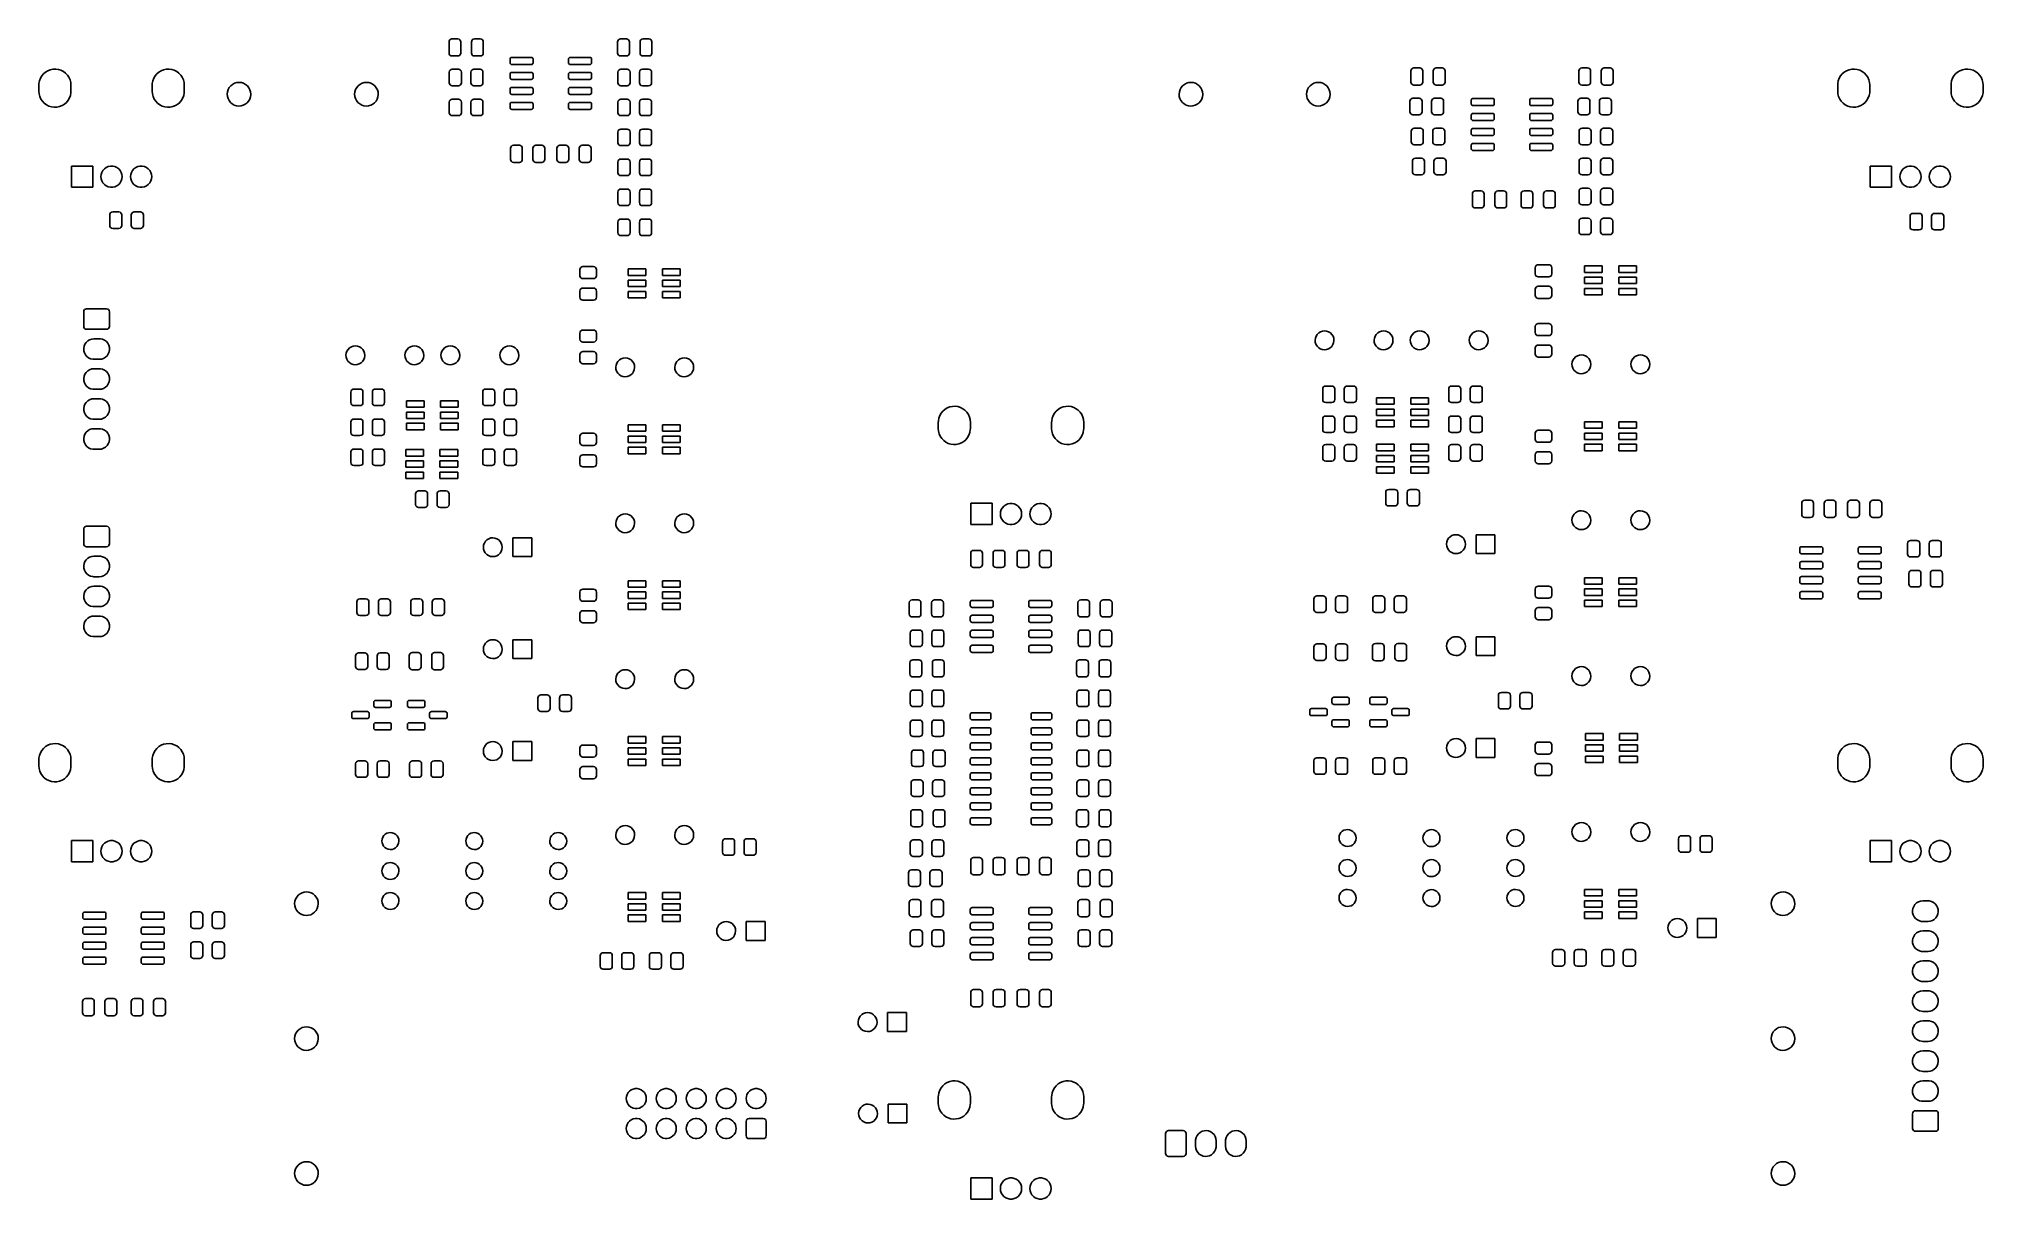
# Model space of a CAD drawing. Extents: x 62 to 227, y -145 to -47.
import ezdxf

# ---------------------------------------------------------------- set-up
doc = ezdxf.new("R2010")
doc.units = 0
doc.layers.add('BLACK', color=7, linetype='CONTINUOUS')

msp = doc.modelspace()

# ---------------------------------------------------------------- linework, layer by layer
at = {"layer": 'BLACK', "linetype": 'CONTINUOUS'}
for p, q in [((97.168, -46.9976), (97.187, -46.9019)), ((97.168, -47.9476), (97.168, -46.9976)), ((97.187, -46.9019), (97.2412, -46.8208)), ((97.2412, -46.8208), (97.3223, -46.7666)), ((97.3223, -46.7666), (97.418, -46.7476)), ((97.418, -46.7476), (97.918, -46.7476)), ((97.918, -46.7476), (98.0137, -46.7666)), ((98.0137, -46.7666), (98.0948, -46.8208)), ((98.0948, -46.8208), (98.149, -46.9019)), ((98.149, -46.9019), (98.168, -46.9976)), ((98.168, -46.9976), (98.168, -47.9476)), ((99.068, -46.9976), (99.087, -46.9019)), ((99.068, -47.9476), (99.068, -46.9976)), ((99.087, -46.9019), (99.1412, -46.8208)), ((99.1412, -46.8208), (99.2223, -46.7666)), ((99.2223, -46.7666), (99.318, -46.7476)), ((99.318, -46.7476), (99.818, -46.7476)), ((99.818, -46.7476), (99.9137, -46.7666)), ((99.9137, -46.7666), (99.9948, -46.8208)), ((99.9948, -46.8208), (100.049, -46.9019)), ((100.049, -46.9019), (100.068, -46.9976)), ((100.068, -46.9976), (100.068, -47.9476)), ((111.453, -46.9976), (111.472, -46.9019)), ((111.453, -47.9476), (111.453, -46.9976)), ((111.472, -46.9019), (111.526, -46.8208)), ((111.526, -46.8208), (111.607, -46.7666)), ((111.607, -46.7666), (111.703, -46.7476)), ((111.703, -46.7476), (112.203, -46.7476)), ((112.203, -46.7476), (112.299, -46.7666)), ((112.299, -46.7666), (112.38, -46.8208)), ((112.38, -46.8208), (112.434, -46.9019)), ((112.434, -46.9019), (112.453, -46.9976)), ((112.453, -46.9976), (112.453, -47.9476)), ((113.353, -46.9976), (113.372, -46.9019)), ((113.353, -47.9476), (113.353, -46.9976)), ((113.372, -46.9019), (113.426, -46.8208)), ((113.426, -46.8208), (113.507, -46.7666)), ((113.507, -46.7666), (113.603, -46.7476)), ((113.603, -46.7476), (114.103, -46.7476)), ((114.103, -46.7476), (114.199, -46.7666)), ((114.199, -46.7666), (114.28, -46.8208)), ((114.28, -46.8208), (114.334, -46.9019)), ((114.334, -46.9019), (114.353, -46.9976)), ((114.353, -46.9976), (114.353, -47.9476)), ((63.1753, -49.4418), (63.3892, -49.3574)), ((63.3892, -49.3574), (63.6143, -49.3101)), ((63.6143, -49.3101), (63.8441, -49.3015)), ((63.8441, -49.3015), (64.072, -49.3317)), ((64.072, -49.3317), (64.2917, -49.3999)), ((64.2917, -49.3999), (64.4967, -49.5041)), ((72.7753, -49.4418), (72.9892, -49.3574)), ((72.9892, -49.3574), (73.2143, -49.3101)), ((73.2143, -49.3101), (73.4441, -49.3015)), ((73.4441, -49.3015), (73.672, -49.3317)), ((73.672, -49.3317), (73.8917, -49.3999)), ((73.8917, -49.3999), (74.0967, -49.5041)), ((97.187, -48.0433), (97.168, -47.9476)), ((97.2412, -48.1244), (97.187, -48.0433)), ((97.212, -49.4669), (97.2662, -49.3858)), ((97.3223, -48.1786), (97.2412, -48.1244)), ((97.2662, -49.3858), (97.3473, -49.3316)), ((97.418, -48.1976), (97.3223, -48.1786)), ((97.3473, -49.3316), (97.443, -49.3126)), ((97.918, -48.1976), (97.418, -48.1976)), ((97.443, -49.3126), (97.968, -49.3126)), ((98.0137, -48.1786), (97.918, -48.1976)), ((97.968, -49.3126), (98.0637, -49.3316)), ((98.0948, -48.1244), (98.0137, -48.1786)), ((98.0637, -49.3316), (98.1448, -49.3858)), ((98.149, -48.0433), (98.0948, -48.1244)), ((98.1448, -49.3858), (98.199, -49.4669)), ((98.168, -47.9476), (98.149, -48.0433)), ((99.037, -49.4669), (99.0912, -49.3858)), ((99.087, -48.0433), (99.068, -47.9476)), ((99.1412, -48.1244), (99.087, -48.0433)), ((99.0912, -49.3858), (99.1723, -49.3316)), ((99.2223, -48.1786), (99.1412, -48.1244)), ((99.1723, -49.3316), (99.268, -49.3126)), ((99.318, -48.1976), (99.2223, -48.1786)), ((99.268, -49.3126), (99.793, -49.3126)), ((99.818, -48.1976), (99.318, -48.1976)), ((99.793, -49.3126), (99.8887, -49.3316)), ((99.9137, -48.1786), (99.818, -48.1976)), ((99.8887, -49.3316), (99.9698, -49.3858)), ((99.9948, -48.1244), (99.9137, -48.1786)), ((99.9698, -49.3858), (100.024, -49.4669)), ((100.049, -48.0433), (99.9948, -48.1244)), ((100.068, -47.9476), (100.049, -48.0433)), ((102.341, -48.4656), (102.352, -48.4082)), ((102.341, -48.7656), (102.341, -48.4656)), ((102.352, -48.823), (102.341, -48.7656)), ((102.352, -48.4082), (102.385, -48.3595)), ((102.385, -48.8717), (102.352, -48.823)), ((102.385, -48.3595), (102.434, -48.327)), ((102.434, -48.9042), (102.385, -48.8717)), ((102.434, -48.327), (102.491, -48.3156)), ((102.491, -48.9156), (102.434, -48.9042)), ((102.491, -48.3156), (104.141, -48.3156)), ((104.141, -48.9156), (102.491, -48.9156)), ((104.141, -48.3156), (104.198, -48.327)), ((104.198, -48.9042), (104.141, -48.9156)), ((104.198, -48.327), (104.247, -48.3595)), ((104.247, -48.8717), (104.198, -48.9042)), ((104.247, -48.3595), (104.28, -48.4082)), ((104.28, -48.823), (104.247, -48.8717)), ((104.28, -48.4082), (104.291, -48.4656)), ((104.291, -48.7656), (104.28, -48.823)), ((104.291, -48.4656), (104.291, -48.7656)), ((107.291, -48.4656), (107.302, -48.4082)), ((107.291, -48.7656), (107.291, -48.4656)), ((107.302, -48.823), (107.291, -48.7656)), ((107.302, -48.4082), (107.335, -48.3595)), ((107.335, -48.8717), (107.302, -48.823)), ((107.335, -48.3595), (107.384, -48.327)), ((107.384, -48.9042), (107.335, -48.8717)), ((107.384, -48.327), (107.441, -48.3156)), ((107.441, -48.9156), (107.384, -48.9042)), ((107.441, -48.3156), (109.091, -48.3156)), ((109.091, -48.9156), (107.441, -48.9156)), ((109.091, -48.3156), (109.148, -48.327)), ((109.148, -48.9042), (109.091, -48.9156)), ((109.148, -48.327), (109.197, -48.3595)), ((109.197, -48.8717), (109.148, -48.9042)), ((109.197, -48.3595), (109.23, -48.4082)), ((109.23, -48.823), (109.197, -48.8717)), ((109.23, -48.4082), (109.241, -48.4656)), ((109.241, -48.7656), (109.23, -48.823)), ((109.241, -48.4656), (109.241, -48.7656)), ((111.472, -48.0433), (111.453, -47.9476)), ((111.526, -48.1244), (111.472, -48.0433)), ((111.497, -49.4669), (111.551, -49.3858)), ((111.607, -48.1786), (111.526, -48.1244)), ((111.551, -49.3858), (111.632, -49.3316)), ((111.703, -48.1976), (111.607, -48.1786)), ((111.632, -49.3316), (111.728, -49.3126)), ((112.203, -48.1976), (111.703, -48.1976)), ((111.728, -49.3126), (112.253, -49.3126)), ((112.299, -48.1786), (112.203, -48.1976)), ((112.253, -49.3126), (112.349, -49.3316)), ((112.38, -48.1244), (112.299, -48.1786)), ((112.349, -49.3316), (112.43, -49.3858)), ((112.434, -48.0433), (112.38, -48.1244)), ((112.43, -49.3858), (112.484, -49.4669)), ((112.453, -47.9476), (112.434, -48.0433)), ((113.322, -49.4669), (113.376, -49.3858)), ((113.372, -48.0433), (113.353, -47.9476)), ((113.426, -48.1244), (113.372, -48.0433)), ((113.376, -49.3858), (113.457, -49.3316)), ((113.507, -48.1786), (113.426, -48.1244)), ((113.457, -49.3316), (113.553, -49.3126)), ((113.603, -48.1976), (113.507, -48.1786)), ((113.553, -49.3126), (114.078, -49.3126)), ((114.103, -48.1976), (113.603, -48.1976)), ((114.078, -49.3126), (114.174, -49.3316)), ((114.199, -48.1786), (114.103, -48.1976)), ((114.174, -49.3316), (114.255, -49.3858)), ((114.28, -48.1244), (114.199, -48.1786)), ((114.255, -49.3858), (114.309, -49.4669)), ((114.334, -48.0433), (114.28, -48.1244)), ((114.353, -47.9476), (114.334, -48.0433)), ((178.661, -49.4595), (178.68, -49.3638)), ((178.68, -49.3638), (178.735, -49.2827)), ((178.735, -49.2827), (178.816, -49.2285)), ((178.816, -49.2285), (178.911, -49.2095)), ((178.911, -49.2095), (179.411, -49.2095)), ((179.411, -49.2095), (179.507, -49.2285)), ((179.507, -49.2285), (179.588, -49.2827)), ((179.588, -49.2827), (179.642, -49.3638)), ((179.642, -49.3638), (179.661, -49.4595)), ((180.561, -49.4595), (180.58, -49.3638)), ((180.58, -49.3638), (180.635, -49.2827)), ((180.635, -49.2827), (180.716, -49.2285)), ((180.716, -49.2285), (180.811, -49.2095)), ((180.811, -49.2095), (181.311, -49.2095)), ((181.311, -49.2095), (181.407, -49.2285)), ((181.407, -49.2285), (181.488, -49.2827)), ((181.488, -49.2827), (181.542, -49.3638)), ((181.542, -49.3638), (181.561, -49.4595)), ((192.885, -49.4595), (192.904, -49.3638)), ((192.904, -49.3638), (192.959, -49.2827)), ((192.959, -49.2827), (193.04, -49.2285)), ((193.04, -49.2285), (193.135, -49.2095)), ((193.135, -49.2095), (193.635, -49.2095)), ((193.635, -49.2095), (193.731, -49.2285)), ((193.731, -49.2285), (193.812, -49.2827)), ((193.812, -49.2827), (193.866, -49.3638)), ((193.866, -49.3638), (193.885, -49.4595)), ((194.785, -49.4595), (194.804, -49.3638)), ((194.804, -49.3638), (194.859, -49.2827)), ((194.859, -49.2827), (194.94, -49.2285)), ((194.94, -49.2285), (195.035, -49.2095)), ((195.035, -49.2095), (195.535, -49.2095)), ((195.535, -49.2095), (195.631, -49.2285)), ((195.631, -49.2285), (195.712, -49.2827)), ((195.712, -49.2827), (195.766, -49.3638)), ((195.766, -49.3638), (195.785, -49.4595)), ((215.575, -49.4418), (215.789, -49.3574)), ((215.789, -49.3574), (216.014, -49.3101)), ((216.014, -49.3101), (216.244, -49.3015)), ((216.244, -49.3015), (216.472, -49.3317)), ((216.472, -49.3317), (216.692, -49.3999)), ((216.692, -49.3999), (216.897, -49.5041)), ((225.175, -49.4418), (225.389, -49.3574)), ((225.389, -49.3574), (225.614, -49.3101)), ((225.614, -49.3101), (225.844, -49.3015)), ((225.844, -49.3015), (226.072, -49.3317)), ((226.072, -49.3317), (226.292, -49.3999)), ((226.292, -49.3999), (226.497, -49.5041)), ((62.42, -50.66), (62.426, -50.532)), ((62.42, -51.18), (62.42, -50.66)), ((62.426, -50.532), (62.467, -50.3057)), ((62.467, -50.3057), (62.5454, -50.0895)), ((62.5454, -50.0895), (62.6592, -49.8897)), ((62.6592, -49.8897), (62.805, -49.7119)), ((62.805, -49.7119), (62.9787, -49.5611)), ((62.9787, -49.5611), (63.1753, -49.4418)), ((64.4967, -49.5041), (64.6812, -49.6414)), ((64.6812, -49.6414), (64.8399, -49.8078)), ((64.8399, -49.8078), (64.9683, -49.9986)), ((64.9683, -49.9986), (65.0628, -50.2083)), ((65.0628, -50.2083), (65.1206, -50.4309)), ((65.1206, -50.4309), (65.14, -50.66)), ((65.14, -50.66), (65.14, -51.18)), ((72.02, -50.66), (72.026, -50.532)), ((72.02, -51.18), (72.02, -50.66)), ((72.026, -50.532), (72.067, -50.3057)), ((72.067, -50.3057), (72.1454, -50.0895)), ((72.1454, -50.0895), (72.2592, -49.8897)), ((72.2592, -49.8897), (72.405, -49.7119)), ((72.405, -49.7119), (72.5787, -49.5611)), ((72.5787, -49.5611), (72.7753, -49.4418)), ((74.0967, -49.5041), (74.2812, -49.6414)), ((74.2812, -49.6414), (74.4399, -49.8078)), ((74.4399, -49.8078), (74.5683, -49.9986)), ((74.5683, -49.9986), (74.6628, -50.2083)), ((74.6628, -50.2083), (74.7206, -50.4309)), ((74.7206, -50.4309), (74.74, -50.66)), ((74.74, -50.66), (74.74, -51.18)), ((78.3969, -51.2271), (78.4559, -51.0411)), ((78.4559, -51.0411), (78.5499, -50.87)), ((78.5499, -50.87), (78.6753, -50.7205)), ((78.6753, -50.7205), (78.8274, -50.5982)), ((78.8274, -50.5982), (79.0004, -50.5078)), ((79.0004, -50.5078), (79.1876, -50.4527)), ((79.1876, -50.4527), (79.382, -50.435)), ((79.382, -50.435), (79.5761, -50.4554)), ((79.5761, -50.4554), (79.7625, -50.5131)), ((79.7625, -50.5131), (79.9342, -50.606)), ((79.9342, -50.606), (80.0846, -50.7304)), ((80.0846, -50.7304), (80.2079, -50.8816)), ((80.2079, -50.8816), (80.2995, -51.0539)), ((80.2995, -51.0539), (80.356, -51.2408)), ((89.1919, -51.2271), (89.2509, -51.0411)), ((89.2509, -51.0411), (89.3449, -50.87)), ((89.3449, -50.87), (89.4703, -50.7205)), ((89.4703, -50.7205), (89.6224, -50.5982)), ((89.6224, -50.5982), (89.7954, -50.5078)), ((89.7954, -50.5078), (89.9826, -50.4527)), ((89.9826, -50.4527), (90.177, -50.435)), ((90.177, -50.435), (90.3711, -50.4554)), ((90.3711, -50.4554), (90.5575, -50.5131)), ((90.5575, -50.5131), (90.7292, -50.606)), ((90.7292, -50.606), (90.8796, -50.7304)), ((90.8796, -50.7304), (91.0029, -50.8816)), ((91.0029, -50.8816), (91.0945, -51.0539)), ((91.0945, -51.0539), (91.151, -51.2408)), ((97.193, -49.5626), (97.212, -49.4669)), ((97.193, -50.4626), (97.193, -49.5626)), ((97.212, -50.5583), (97.193, -50.4626)), ((97.2662, -50.6394), (97.212, -50.5583)), ((97.3473, -50.6936), (97.2662, -50.6394)), ((97.443, -50.7126), (97.3473, -50.6936)), ((97.968, -50.7126), (97.443, -50.7126)), ((98.0637, -50.6936), (97.968, -50.7126)), ((98.1448, -50.6394), (98.0637, -50.6936)), ((98.199, -50.5583), (98.1448, -50.6394)), ((98.199, -49.4669), (98.218, -49.5626)), ((98.218, -50.4626), (98.199, -50.5583)), ((98.218, -49.5626), (98.218, -50.4626)), ((99.018, -49.5626), (99.037, -49.4669)), ((99.018, -50.4626), (99.018, -49.5626)), ((99.037, -50.5583), (99.018, -50.4626)), ((99.0912, -50.6394), (99.037, -50.5583)), ((99.1723, -50.6936), (99.0912, -50.6394)), ((99.268, -50.7126), (99.1723, -50.6936)), ((99.793, -50.7126), (99.268, -50.7126)), ((99.8887, -50.6936), (99.793, -50.7126)), ((99.9698, -50.6394), (99.8887, -50.6936)), ((100.024, -50.5583), (99.9698, -50.6394)), ((100.024, -49.4669), (100.043, -49.5626)), ((100.043, -50.4626), (100.024, -50.5583)), ((100.043, -49.5626), (100.043, -50.4626)), ((102.341, -49.7356), (102.352, -49.6782)), ((102.341, -50.0356), (102.341, -49.7356)), ((102.352, -50.093), (102.341, -50.0356)), ((102.341, -51.0056), (102.352, -50.9482)), ((102.341, -51.3056), (102.341, -51.0056)), ((102.352, -49.6782), (102.385, -49.6295)), ((102.385, -50.1417), (102.352, -50.093)), ((102.352, -50.9482), (102.385, -50.8995)), ((102.385, -49.6295), (102.434, -49.597)), ((102.434, -50.1742), (102.385, -50.1417)), ((102.385, -50.8995), (102.434, -50.867)), ((102.434, -49.597), (102.491, -49.5856)), ((102.491, -50.1856), (102.434, -50.1742)), ((102.434, -50.867), (102.491, -50.8556)), ((102.491, -49.5856), (104.141, -49.5856)), ((104.141, -50.1856), (102.491, -50.1856)), ((102.491, -50.8556), (104.141, -50.8556)), ((104.141, -49.5856), (104.198, -49.597)), ((104.198, -50.1742), (104.141, -50.1856)), ((104.141, -50.8556), (104.198, -50.867)), ((104.198, -49.597), (104.247, -49.6295)), ((104.247, -50.1417), (104.198, -50.1742)), ((104.198, -50.867), (104.247, -50.8995)), ((104.247, -49.6295), (104.28, -49.6782)), ((104.28, -50.093), (104.247, -50.1417)), ((104.247, -50.8995), (104.28, -50.9482)), ((104.28, -49.6782), (104.291, -49.7356)), ((104.291, -50.0356), (104.28, -50.093)), ((104.28, -50.9482), (104.291, -51.0056)), ((104.291, -49.7356), (104.291, -50.0356)), ((104.291, -51.0056), (104.291, -51.3056)), ((107.291, -49.7356), (107.302, -49.6782)), ((107.291, -50.0356), (107.291, -49.7356)), ((107.302, -50.093), (107.291, -50.0356)), ((107.291, -51.0056), (107.302, -50.9482)), ((107.291, -51.3056), (107.291, -51.0056)), ((107.302, -49.6782), (107.335, -49.6295)), ((107.335, -50.1417), (107.302, -50.093)), ((107.302, -50.9482), (107.335, -50.8995)), ((107.335, -49.6295), (107.384, -49.597)), ((107.384, -50.1742), (107.335, -50.1417)), ((107.335, -50.8995), (107.384, -50.867)), ((107.384, -49.597), (107.441, -49.5856)), ((107.441, -50.1856), (107.384, -50.1742)), ((107.384, -50.867), (107.441, -50.8556)), ((107.441, -49.5856), (109.091, -49.5856)), ((109.091, -50.1856), (107.441, -50.1856)), ((107.441, -50.8556), (109.091, -50.8556)), ((109.091, -49.5856), (109.148, -49.597)), ((109.148, -50.1742), (109.091, -50.1856)), ((109.091, -50.8556), (109.148, -50.867)), ((109.148, -49.597), (109.197, -49.6295)), ((109.197, -50.1417), (109.148, -50.1742)), ((109.148, -50.867), (109.197, -50.8995)), ((109.197, -49.6295), (109.23, -49.6782)), ((109.23, -50.093), (109.197, -50.1417)), ((109.197, -50.8995), (109.23, -50.9482)), ((109.23, -49.6782), (109.241, -49.7356)), ((109.241, -50.0356), (109.23, -50.093)), ((109.23, -50.9482), (109.241, -51.0056)), ((109.241, -49.7356), (109.241, -50.0356)), ((109.241, -51.0056), (109.241, -51.3056)), ((111.478, -49.5626), (111.497, -49.4669)), ((111.478, -50.4626), (111.478, -49.5626)), ((111.497, -50.5583), (111.478, -50.4626)), ((111.551, -50.6394), (111.497, -50.5583)), ((111.632, -50.6936), (111.551, -50.6394)), ((111.728, -50.7126), (111.632, -50.6936)), ((112.253, -50.7126), (111.728, -50.7126)), ((112.349, -50.6936), (112.253, -50.7126)), ((112.43, -50.6394), (112.349, -50.6936)), ((112.484, -50.5583), (112.43, -50.6394)), ((112.484, -49.4669), (112.503, -49.5626)), ((112.503, -50.4626), (112.484, -50.5583)), ((112.503, -49.5626), (112.503, -50.4626)), ((113.303, -49.5626), (113.322, -49.4669)), ((113.303, -50.4626), (113.303, -49.5626)), ((113.322, -50.5583), (113.303, -50.4626)), ((113.376, -50.6394), (113.322, -50.5583)), ((113.457, -50.6936), (113.376, -50.6394)), ((113.553, -50.7126), (113.457, -50.6936)), ((114.078, -50.7126), (113.553, -50.7126)), ((114.174, -50.6936), (114.078, -50.7126)), ((114.255, -50.6394), (114.174, -50.6936)), ((114.309, -50.5583), (114.255, -50.6394)), ((114.309, -49.4669), (114.328, -49.5626)), ((114.328, -50.4626), (114.309, -50.5583)), ((114.328, -49.5626), (114.328, -50.4626)), ((159.042, -51.2271), (159.101, -51.0411)), ((159.101, -51.0411), (159.195, -50.87)), ((159.195, -50.87), (159.32, -50.7205)), ((159.32, -50.7205), (159.472, -50.5982)), ((159.472, -50.5982), (159.645, -50.5078)), ((159.645, -50.5078), (159.833, -50.4527)), ((159.833, -50.4527), (160.027, -50.435)), ((160.027, -50.435), (160.221, -50.4554)), ((160.221, -50.4554), (160.408, -50.5131)), ((160.408, -50.5131), (160.579, -50.606)), ((160.579, -50.606), (160.73, -50.7304)), ((160.73, -50.7304), (160.853, -50.8816)), ((160.853, -50.8816), (160.945, -51.0539)), ((160.945, -51.0539), (161.001, -51.2408)), ((169.837, -51.2271), (169.896, -51.0411)), ((169.896, -51.0411), (169.99, -50.87)), ((169.99, -50.87), (170.115, -50.7205)), ((170.115, -50.7205), (170.267, -50.5982)), ((170.267, -50.5982), (170.44, -50.5078)), ((170.44, -50.5078), (170.628, -50.4527)), ((170.628, -50.4527), (170.822, -50.435)), ((170.822, -50.435), (171.016, -50.4554)), ((171.016, -50.4554), (171.203, -50.5131)), ((171.203, -50.5131), (171.374, -50.606)), ((171.374, -50.606), (171.525, -50.7304)), ((171.525, -50.7304), (171.648, -50.8816)), ((171.648, -50.8816), (171.74, -51.0539)), ((171.74, -51.0539), (171.796, -51.2408)), ((178.661, -50.4095), (178.661, -49.4595)), ((178.68, -50.5052), (178.661, -50.4095)), ((178.735, -50.5863), (178.68, -50.5052)), ((178.816, -50.6405), (178.735, -50.5863)), ((178.911, -50.6595), (178.816, -50.6405)), ((179.411, -50.6595), (178.911, -50.6595)), ((179.507, -50.6405), (179.411, -50.6595)), ((179.588, -50.5863), (179.507, -50.6405)), ((179.642, -50.5052), (179.588, -50.5863)), ((179.661, -50.4095), (179.642, -50.5052)), ((179.661, -49.4595), (179.661, -50.4095)), ((180.561, -50.4095), (180.561, -49.4595)), ((180.58, -50.5052), (180.561, -50.4095)), ((180.635, -50.5863), (180.58, -50.5052)), ((180.716, -50.6405), (180.635, -50.5863)), ((180.811, -50.6595), (180.716, -50.6405)), ((181.311, -50.6595), (180.811, -50.6595)), ((181.407, -50.6405), (181.311, -50.6595)), ((181.488, -50.5863), (181.407, -50.6405)), ((181.542, -50.5052), (181.488, -50.5863)), ((181.561, -50.4095), (181.542, -50.5052)), ((181.561, -49.4595), (181.561, -50.4095)), ((192.885, -50.4095), (192.885, -49.4595)), ((192.904, -50.5052), (192.885, -50.4095)), ((192.959, -50.5863), (192.904, -50.5052)), ((193.04, -50.6405), (192.959, -50.5863)), ((193.135, -50.6595), (193.04, -50.6405)), ((193.635, -50.6595), (193.135, -50.6595)), ((193.731, -50.6405), (193.635, -50.6595)), ((193.812, -50.5863), (193.731, -50.6405)), ((193.866, -50.5052), (193.812, -50.5863)), ((193.885, -50.4095), (193.866, -50.5052)), ((193.885, -49.4595), (193.885, -50.4095)), ((194.785, -50.4095), (194.785, -49.4595)), ((194.804, -50.5052), (194.785, -50.4095)), ((194.859, -50.5863), (194.804, -50.5052)), ((194.94, -50.6405), (194.859, -50.5863)), ((195.035, -50.6595), (194.94, -50.6405)), ((195.535, -50.6595), (195.035, -50.6595)), ((195.631, -50.6405), (195.535, -50.6595)), ((195.712, -50.5863), (195.631, -50.6405)), ((195.766, -50.5052), (195.712, -50.5863)), ((195.785, -50.4095), (195.766, -50.5052)), ((195.785, -49.4595), (195.785, -50.4095)), ((214.82, -50.66), (214.826, -50.532)), ((214.82, -51.18), (214.82, -50.66)), ((214.826, -50.532), (214.867, -50.3057)), ((214.867, -50.3057), (214.945, -50.0895)), ((214.945, -50.0895), (215.059, -49.8897)), ((215.059, -49.8897), (215.205, -49.7119)), ((215.205, -49.7119), (215.379, -49.5611)), ((215.379, -49.5611), (215.575, -49.4418)), ((216.897, -49.5041), (217.081, -49.6414)), ((217.081, -49.6414), (217.24, -49.8078)), ((217.24, -49.8078), (217.368, -49.9986)), ((217.368, -49.9986), (217.463, -50.2083)), ((217.463, -50.2083), (217.521, -50.4309)), ((217.521, -50.4309), (217.54, -50.66)), ((217.54, -50.66), (217.54, -51.18)), ((224.42, -50.66), (224.426, -50.532)), ((224.42, -51.18), (224.42, -50.66)), ((224.426, -50.532), (224.467, -50.3057)), ((224.467, -50.3057), (224.545, -50.0895)), ((224.545, -50.0895), (224.659, -49.8897)), ((224.659, -49.8897), (224.805, -49.7119)), ((224.805, -49.7119), (224.979, -49.5611)), ((224.979, -49.5611), (225.175, -49.4418)), ((226.497, -49.5041), (226.681, -49.6414)), ((226.681, -49.6414), (226.84, -49.8078)), ((226.84, -49.8078), (226.968, -49.9986)), ((226.968, -49.9986), (227.063, -50.2083)), ((227.063, -50.2083), (227.121, -50.4309)), ((227.121, -50.4309), (227.14, -50.66)), ((227.14, -50.66), (227.14, -51.18)), ((62.4394, -51.4091), (62.42, -51.18)), ((62.4972, -51.6317), (62.4394, -51.4091)), ((62.5917, -51.8414), (62.4972, -51.6317)), ((62.7201, -52.0322), (62.5917, -51.8414)), ((62.8788, -52.1986), (62.7201, -52.0322)), ((63.0633, -52.3359), (62.8788, -52.1986)), ((63.2683, -52.4401), (63.0633, -52.3359)), ((63.488, -52.5083), (63.2683, -52.4401)), ((63.7159, -52.5385), (63.488, -52.5083)), ((63.9457, -52.5299), (63.7159, -52.5385)), ((64.1708, -52.4826), (63.9457, -52.5299)), ((64.3847, -52.3982), (64.1708, -52.4826)), ((64.5813, -52.2789), (64.3847, -52.3982)), ((64.755, -52.1281), (64.5813, -52.2789)), ((64.9008, -51.9503), (64.755, -52.1281)), ((65.0146, -51.7505), (64.9008, -51.9503)), ((65.093, -51.5343), (65.0146, -51.7505)), ((65.134, -51.308), (65.093, -51.5343)), ((65.14, -51.18), (65.134, -51.308)), ((72.0394, -51.4091), (72.02, -51.18)), ((72.0972, -51.6317), (72.0394, -51.4091)), ((72.1917, -51.8414), (72.0972, -51.6317)), ((72.3201, -52.0322), (72.1917, -51.8414)), ((72.4788, -52.1986), (72.3201, -52.0322)), ((72.6633, -52.3359), (72.4788, -52.1986)), ((72.8683, -52.4401), (72.6633, -52.3359)), ((73.088, -52.5083), (72.8683, -52.4401)), ((73.3159, -52.5385), (73.088, -52.5083)), ((73.5457, -52.5299), (73.3159, -52.5385)), ((73.7708, -52.4826), (73.5457, -52.5299)), ((73.9847, -52.3982), (73.7708, -52.4826)), ((74.1813, -52.2789), (73.9847, -52.3982)), ((74.355, -52.1281), (74.1813, -52.2789)), ((74.5008, -51.9503), (74.355, -52.1281)), ((74.6146, -51.7505), (74.5008, -51.9503)), ((74.693, -51.5343), (74.6146, -51.7505)), ((74.734, -51.308), (74.693, -51.5343)), ((74.74, -51.18), (74.734, -51.308)), ((78.3751, -51.421), (78.3969, -51.2271)), ((78.3914, -51.6155), (78.3751, -51.421)), ((78.4452, -51.8031), (78.3914, -51.6155)), ((78.5344, -51.9767), (78.4452, -51.8031)), ((78.6557, -52.1297), (78.5344, -51.9767)), ((78.8043, -52.2561), (78.6557, -52.1297)), ((78.9747, -52.3514), (78.8043, -52.2561)), ((79.1603, -52.4117), (78.9747, -52.3514)), ((79.3541, -52.4348), (79.1603, -52.4117)), ((79.5486, -52.4198), (79.3541, -52.4348)), ((79.7366, -52.3673), (79.5486, -52.4198)), ((79.9108, -52.2793), (79.7366, -52.3673)), ((80.0646, -52.1592), (79.9108, -52.2793)), ((80.1921, -52.0114), (80.0646, -52.1592)), ((80.2885, -51.8417), (80.1921, -52.0114)), ((80.3501, -51.6565), (80.2885, -51.8417)), ((80.3746, -51.4629), (80.3501, -51.6565)), ((80.356, -51.2408), (80.375, -51.435)), ((80.375, -51.435), (80.3746, -51.4629)), ((89.1701, -51.421), (89.1919, -51.2271)), ((89.1864, -51.6155), (89.1701, -51.421)), ((89.2402, -51.8031), (89.1864, -51.6155)), ((89.3294, -51.9767), (89.2402, -51.8031)), ((89.4507, -52.1297), (89.3294, -51.9767)), ((89.5993, -52.2561), (89.4507, -52.1297)), ((89.7697, -52.3514), (89.5993, -52.2561)), ((89.9553, -52.4117), (89.7697, -52.3514)), ((90.1491, -52.4348), (89.9553, -52.4117)), ((90.3436, -52.4198), (90.1491, -52.4348)), ((90.5316, -52.3673), (90.3436, -52.4198)), ((90.7058, -52.2793), (90.5316, -52.3673)), ((90.8596, -52.1592), (90.7058, -52.2793)), ((90.9871, -52.0114), (90.8596, -52.1592)), ((91.0835, -51.8417), (90.9871, -52.0114)), ((91.1451, -51.6565), (91.0835, -51.8417)), ((91.1696, -51.4629), (91.1451, -51.6565)), ((91.151, -51.2408), (91.17, -51.435)), ((91.17, -51.435), (91.1696, -51.4629)), ((97.193, -52.1026), (97.212, -52.0069)), ((97.193, -53.0026), (97.193, -52.1026)), ((97.212, -52.0069), (97.2662, -51.9258)), ((97.2662, -51.9258), (97.3473, -51.8716)), ((97.3473, -51.8716), (97.443, -51.8526)), ((97.443, -51.8526), (97.968, -51.8526)), ((97.968, -51.8526), (98.0637, -51.8716)), ((98.0637, -51.8716), (98.1448, -51.9258)), ((98.1448, -51.9258), (98.199, -52.0069)), ((98.199, -52.0069), (98.218, -52.1026)), ((98.218, -52.1026), (98.218, -53.0026)), ((99.018, -52.1026), (99.037, -52.0069)), ((99.018, -53.0026), (99.018, -52.1026)), ((99.037, -52.0069), (99.0912, -51.9258)), ((99.0912, -51.9258), (99.1723, -51.8716)), ((99.1723, -51.8716), (99.268, -51.8526)), ((99.268, -51.8526), (99.793, -51.8526)), ((99.793, -51.8526), (99.8887, -51.8716)), ((99.8887, -51.8716), (99.9698, -51.9258)), ((99.9698, -51.9258), (100.024, -52.0069)), ((100.024, -52.0069), (100.043, -52.1026)), ((100.043, -52.1026), (100.043, -53.0026)), ((102.352, -51.363), (102.341, -51.3056)), ((102.341, -52.2756), (102.352, -52.2182)), ((102.341, -52.5756), (102.341, -52.2756)), ((102.352, -52.633), (102.341, -52.5756)), ((102.385, -51.4117), (102.352, -51.363)), ((102.352, -52.2182), (102.385, -52.1695)), ((102.385, -52.6817), (102.352, -52.633)), ((102.434, -51.4442), (102.385, -51.4117)), ((102.385, -52.1695), (102.434, -52.137)), ((102.434, -52.7142), (102.385, -52.6817)), ((102.491, -51.4556), (102.434, -51.4442)), ((102.434, -52.137), (102.491, -52.1256)), ((104.141, -51.4556), (102.491, -51.4556)), ((102.491, -52.1256), (104.141, -52.1256)), ((104.198, -51.4442), (104.141, -51.4556)), ((104.141, -52.1256), (104.198, -52.137)), ((104.247, -51.4117), (104.198, -51.4442)), ((104.198, -52.137), (104.247, -52.1695)), ((104.247, -52.6817), (104.198, -52.7142)), ((104.28, -51.363), (104.247, -51.4117)), ((104.247, -52.1695), (104.28, -52.2182)), ((104.28, -52.633), (104.247, -52.6817)), ((104.291, -51.3056), (104.28, -51.363)), ((104.28, -52.2182), (104.291, -52.2756)), ((104.291, -52.5756), (104.28, -52.633)), ((104.291, -52.2756), (104.291, -52.5756)), ((107.302, -51.363), (107.291, -51.3056)), ((107.291, -52.2756), (107.302, -52.2182)), ((107.291, -52.5756), (107.291, -52.2756)), ((107.302, -52.633), (107.291, -52.5756)), ((107.335, -51.4117), (107.302, -51.363)), ((107.302, -52.2182), (107.335, -52.1695)), ((107.335, -52.6817), (107.302, -52.633)), ((107.384, -51.4442), (107.335, -51.4117)), ((107.335, -52.1695), (107.384, -52.137)), ((107.384, -52.7142), (107.335, -52.6817)), ((107.441, -51.4556), (107.384, -51.4442)), ((107.384, -52.137), (107.441, -52.1256)), ((109.091, -51.4556), (107.441, -51.4556)), ((107.441, -52.1256), (109.091, -52.1256)), ((109.148, -51.4442), (109.091, -51.4556)), ((109.091, -52.1256), (109.148, -52.137)), ((109.197, -51.4117), (109.148, -51.4442)), ((109.148, -52.137), (109.197, -52.1695)), ((109.197, -52.6817), (109.148, -52.7142)), ((109.23, -51.363), (109.197, -51.4117)), ((109.197, -52.1695), (109.23, -52.2182)), ((109.23, -52.633), (109.197, -52.6817)), ((109.241, -51.3056), (109.23, -51.363)), ((109.23, -52.2182), (109.241, -52.2756)), ((109.241, -52.5756), (109.23, -52.633)), ((109.241, -52.2756), (109.241, -52.5756)), ((111.478, -52.1026), (111.497, -52.0069)), ((111.478, -53.0026), (111.478, -52.1026)), ((111.497, -52.0069), (111.551, -51.9258)), ((111.551, -51.9258), (111.632, -51.8716)), ((111.632, -51.8716), (111.728, -51.8526)), ((111.728, -51.8526), (112.253, -51.8526)), ((112.253, -51.8526), (112.349, -51.8716)), ((112.349, -51.8716), (112.43, -51.9258)), ((112.43, -51.9258), (112.484, -52.0069)), ((112.484, -52.0069), (112.503, -52.1026)), ((112.503, -52.1026), (112.503, -53.0026)), ((113.303, -52.1026), (113.322, -52.0069)), ((113.303, -53.0026), (113.303, -52.1026)), ((113.322, -52.0069), (113.376, -51.9258)), ((113.376, -51.9258), (113.457, -51.8716)), ((113.457, -51.8716), (113.553, -51.8526)), ((113.553, -51.8526), (114.078, -51.8526)), ((114.078, -51.8526), (114.174, -51.8716)), ((114.174, -51.8716), (114.255, -51.9258)), ((114.255, -51.9258), (114.309, -52.0069)), ((114.309, -52.0069), (114.328, -52.1026)), ((114.328, -52.1026), (114.328, -53.0026)), ((159.02, -51.421), (159.042, -51.2271)), ((159.036, -51.6155), (159.02, -51.421)), ((159.09, -51.8031), (159.036, -51.6155)), ((159.179, -51.9767), (159.09, -51.8031)), ((159.301, -52.1297), (159.179, -51.9767)), ((159.449, -52.2561), (159.301, -52.1297)), ((159.62, -52.3514), (159.449, -52.2561)), ((159.805, -52.4117), (159.62, -52.3514)), ((159.999, -52.4348), (159.805, -52.4117)), ((160.194, -52.4198), (159.999, -52.4348)), ((160.382, -52.3673), (160.194, -52.4198)), ((160.556, -52.2793), (160.382, -52.3673)), ((160.71, -52.1592), (160.556, -52.2793)), ((160.837, -52.0114), (160.71, -52.1592)), ((160.934, -51.8417), (160.837, -52.0114)), ((160.995, -51.6565), (160.934, -51.8417)), ((161.02, -51.4629), (160.995, -51.6565)), ((161.001, -51.2408), (161.02, -51.435)), ((161.02, -51.435), (161.02, -51.4629)), ((169.815, -51.421), (169.837, -51.2271)), ((169.831, -51.6155), (169.815, -51.421)), ((169.885, -51.8031), (169.831, -51.6155)), ((169.974, -51.9767), (169.885, -51.8031)), ((170.096, -52.1297), (169.974, -51.9767)), ((170.244, -52.2561), (170.096, -52.1297)), ((170.415, -52.3514), (170.244, -52.2561)), ((170.6, -52.4117), (170.415, -52.3514)), ((170.794, -52.4348), (170.6, -52.4117)), ((170.989, -52.4198), (170.794, -52.4348)), ((171.177, -52.3673), (170.989, -52.4198)), ((171.351, -52.2793), (171.177, -52.3673)), ((171.505, -52.1592), (171.351, -52.2793)), ((171.632, -52.0114), (171.505, -52.1592)), ((171.729, -51.8417), (171.632, -52.0114)), ((171.79, -51.6565), (171.729, -51.8417)), ((171.815, -51.4629), (171.79, -51.6565)), ((171.796, -51.2408), (171.815, -51.435)), ((171.815, -51.435), (171.815, -51.4629)), ((178.583, -52.0245), (178.602, -51.9288)), ((178.583, -52.9245), (178.583, -52.0245)), ((178.602, -51.9288), (178.656, -51.8477)), ((178.656, -51.8477), (178.737, -51.7935)), ((178.737, -51.7935), (178.833, -51.7745)), ((178.833, -51.7745), (179.358, -51.7745)), ((179.358, -51.7745), (179.454, -51.7935)), ((179.454, -51.7935), (179.535, -51.8477)), ((179.535, -51.8477), (179.589, -51.9288)), ((179.589, -51.9288), (179.608, -52.0245)), ((179.608, -52.0245), (179.608, -52.9245)), ((180.408, -52.0245), (180.427, -51.9288)), ((180.408, -52.9245), (180.408, -52.0245)), ((180.427, -51.9288), (180.481, -51.8477)), ((180.481, -51.8477), (180.562, -51.7935)), ((180.562, -51.7935), (180.658, -51.7745)), ((180.658, -51.7745), (181.183, -51.7745)), ((181.183, -51.7745), (181.279, -51.7935)), ((181.279, -51.7935), (181.36, -51.8477)), ((181.36, -51.8477), (181.414, -51.9288)), ((181.414, -51.9288), (181.433, -52.0245)), ((181.433, -52.0245), (181.433, -52.9245)), ((183.773, -51.9435), (183.785, -51.8861)), ((183.773, -52.2435), (183.773, -51.9435)), ((183.785, -52.3009), (183.773, -52.2435)), ((183.785, -51.8861), (183.817, -51.8374)), ((183.817, -52.3496), (183.785, -52.3009)), ((183.817, -51.8374), (183.866, -51.8049)), ((183.866, -52.3821), (183.817, -52.3496)), ((183.866, -51.8049), (183.923, -51.7935)), ((183.923, -52.3935), (183.866, -52.3821)), ((183.923, -51.7935), (185.573, -51.7935)), ((185.573, -52.3935), (183.923, -52.3935)), ((185.573, -51.7935), (185.631, -51.8049)), ((185.631, -52.3821), (185.573, -52.3935)), ((185.631, -51.8049), (185.679, -51.8374)), ((185.679, -52.3496), (185.631, -52.3821)), ((185.679, -51.8374), (185.712, -51.8861)), ((185.712, -52.3009), (185.679, -52.3496)), ((185.712, -51.8861), (185.723, -51.9435)), ((185.723, -52.2435), (185.712, -52.3009)), ((185.723, -51.9435), (185.723, -52.2435)), ((188.723, -51.9435), (188.735, -51.8861)), ((188.723, -52.2435), (188.723, -51.9435)), ((188.735, -52.3009), (188.723, -52.2435)), ((188.735, -51.8861), (188.767, -51.8374)), ((188.767, -52.3496), (188.735, -52.3009)), ((188.767, -51.8374), (188.816, -51.8049)), ((188.816, -52.3821), (188.767, -52.3496)), ((188.816, -51.8049), (188.873, -51.7935)), ((188.873, -52.3935), (188.816, -52.3821)), ((188.873, -51.7935), (190.523, -51.7935)), ((190.523, -52.3935), (188.873, -52.3935)), ((190.523, -51.7935), (190.581, -51.8049)), ((190.581, -52.3821), (190.523, -52.3935)), ((190.581, -51.8049), (190.629, -51.8374)), ((190.629, -52.3496), (190.581, -52.3821)), ((190.629, -51.8374), (190.662, -51.8861)), ((190.662, -52.3009), (190.629, -52.3496)), ((190.662, -51.8861), (190.673, -51.9435)), ((190.673, -52.2435), (190.662, -52.3009)), ((190.673, -51.9435), (190.673, -52.2435)), ((192.807, -52.0245), (192.826, -51.9288)), ((192.807, -52.9245), (192.807, -52.0245)), ((192.826, -51.9288), (192.88, -51.8477)), ((192.88, -51.8477), (192.961, -51.7935)), ((192.961, -51.7935), (193.057, -51.7745)), ((193.057, -51.7745), (193.582, -51.7745)), ((193.582, -51.7745), (193.678, -51.7935)), ((193.678, -51.7935), (193.759, -51.8477)), ((193.759, -51.8477), (193.813, -51.9288)), ((193.813, -51.9288), (193.832, -52.0245)), ((193.832, -52.0245), (193.832, -52.9245)), ((194.632, -52.0245), (194.651, -51.9288)), ((194.632, -52.9245), (194.632, -52.0245)), ((194.651, -51.9288), (194.705, -51.8477)), ((194.705, -51.8477), (194.786, -51.7935)), ((194.786, -51.7935), (194.882, -51.7745)), ((194.882, -51.7745), (195.407, -51.7745)), ((195.407, -51.7745), (195.503, -51.7935)), ((195.503, -51.7935), (195.584, -51.8477)), ((195.584, -51.8477), (195.638, -51.9288)), ((195.638, -51.9288), (195.657, -52.0245)), ((195.657, -52.0245), (195.657, -52.9245)), ((214.839, -51.4091), (214.82, -51.18)), ((214.897, -51.6317), (214.839, -51.4091)), ((214.992, -51.8414), (214.897, -51.6317)), ((215.12, -52.0322), (214.992, -51.8414)), ((215.279, -52.1986), (215.12, -52.0322)), ((215.463, -52.3359), (215.279, -52.1986)), ((215.668, -52.4401), (215.463, -52.3359)), ((215.888, -52.5083), (215.668, -52.4401)), ((216.116, -52.5385), (215.888, -52.5083)), ((216.346, -52.5299), (216.116, -52.5385)), ((216.571, -52.4826), (216.346, -52.5299)), ((216.785, -52.3982), (216.571, -52.4826)), ((216.981, -52.2789), (216.785, -52.3982)), ((217.155, -52.1281), (216.981, -52.2789)), ((217.301, -51.9503), (217.155, -52.1281)), ((217.415, -51.7505), (217.301, -51.9503)), ((217.493, -51.5343), (217.415, -51.7505)), ((217.534, -51.308), (217.493, -51.5343)), ((217.54, -51.18), (217.534, -51.308)), ((224.439, -51.4091), (224.42, -51.18)), ((224.497, -51.6317), (224.439, -51.4091)), ((224.592, -51.8414), (224.497, -51.6317)), ((224.72, -52.0322), (224.592, -51.8414)), ((224.879, -52.1986), (224.72, -52.0322)), ((225.063, -52.3359), (224.879, -52.1986)), ((225.268, -52.4401), (225.063, -52.3359)), ((225.488, -52.5083), (225.268, -52.4401)), ((225.716, -52.5385), (225.488, -52.5083)), ((225.946, -52.5299), (225.716, -52.5385)), ((226.171, -52.4826), (225.946, -52.5299)), ((226.385, -52.3982), (226.171, -52.4826)), ((226.581, -52.2789), (226.385, -52.3982)), ((226.755, -52.1281), (226.581, -52.2789)), ((226.901, -51.9503), (226.755, -52.1281)), ((227.015, -51.7505), (226.901, -51.9503)), ((227.093, -51.5343), (227.015, -51.7505)), ((227.134, -51.308), (227.093, -51.5343)), ((227.14, -51.18), (227.134, -51.308)), ((97.212, -53.0983), (97.193, -53.0026)), ((97.2662, -53.1794), (97.212, -53.0983)), ((97.3473, -53.2336), (97.2662, -53.1794)), ((97.443, -53.2526), (97.3473, -53.2336)), ((97.968, -53.2526), (97.443, -53.2526)), ((98.0637, -53.2336), (97.968, -53.2526)), ((98.1448, -53.1794), (98.0637, -53.2336)), ((98.199, -53.0983), (98.1448, -53.1794)), ((98.218, -53.0026), (98.199, -53.0983)), ((99.037, -53.0983), (99.018, -53.0026)), ((99.0912, -53.1794), (99.037, -53.0983)), ((99.1723, -53.2336), (99.0912, -53.1794)), ((99.268, -53.2526), (99.1723, -53.2336)), ((99.793, -53.2526), (99.268, -53.2526)), ((99.8887, -53.2336), (99.793, -53.2526)), ((99.9698, -53.1794), (99.8887, -53.2336)), ((100.024, -53.0983), (99.9698, -53.1794)), ((100.043, -53.0026), (100.024, -53.0983)), ((102.491, -52.7256), (102.434, -52.7142)), ((104.141, -52.7256), (102.491, -52.7256)), ((104.198, -52.7142), (104.141, -52.7256)), ((107.441, -52.7256), (107.384, -52.7142)), ((109.091, -52.7256), (107.441, -52.7256)), ((109.148, -52.7142), (109.091, -52.7256)), ((111.497, -53.0983), (111.478, -53.0026)), ((111.551, -53.1794), (111.497, -53.0983)), ((111.632, -53.2336), (111.551, -53.1794)), ((111.728, -53.2526), (111.632, -53.2336)), ((112.253, -53.2526), (111.728, -53.2526)), ((112.349, -53.2336), (112.253, -53.2526)), ((112.43, -53.1794), (112.349, -53.2336)), ((112.484, -53.0983), (112.43, -53.1794)), ((112.503, -53.0026), (112.484, -53.0983)), ((113.322, -53.0983), (113.303, -53.0026)), ((113.376, -53.1794), (113.322, -53.0983)), ((113.457, -53.2336), (113.376, -53.1794)), ((113.553, -53.2526), (113.457, -53.2336)), ((114.078, -53.2526), (113.553, -53.2526)), ((114.174, -53.2336), (114.078, -53.2526)), ((114.255, -53.1794), (114.174, -53.2336)), ((114.309, -53.0983), (114.255, -53.1794)), ((114.328, -53.0026), (114.309, -53.0983)), ((178.602, -53.0202), (178.583, -52.9245)), ((178.656, -53.1013), (178.602, -53.0202)), ((178.737, -53.1555), (178.656, -53.1013)), ((178.833, -53.1745), (178.737, -53.1555)), ((178.76, -54.3877), (178.841, -54.3335)), ((179.358, -53.1745), (178.833, -53.1745)), ((178.841, -54.3335), (178.936, -54.3145)), ((178.936, -54.3145), (179.461, -54.3145)), ((179.454, -53.1555), (179.358, -53.1745)), ((179.535, -53.1013), (179.454, -53.1555)), ((179.461, -54.3145), (179.557, -54.3335)), ((179.589, -53.0202), (179.535, -53.1013)), ((179.557, -54.3335), (179.638, -54.3877)), ((179.608, -52.9245), (179.589, -53.0202)), ((180.427, -53.0202), (180.408, -52.9245)), ((180.481, -53.1013), (180.427, -53.0202)), ((180.562, -53.1555), (180.481, -53.1013)), ((180.658, -53.1745), (180.562, -53.1555)), ((180.585, -54.3877), (180.666, -54.3335)), ((181.183, -53.1745), (180.658, -53.1745)), ((180.666, -54.3335), (180.761, -54.3145)), ((180.761, -54.3145), (181.286, -54.3145)), ((181.279, -53.1555), (181.183, -53.1745)), ((181.36, -53.1013), (181.279, -53.1555)), ((181.286, -54.3145), (181.382, -54.3335)), ((181.414, -53.0202), (181.36, -53.1013)), ((181.382, -54.3335), (181.463, -54.3877)), ((181.433, -52.9245), (181.414, -53.0202)), ((183.773, -53.2135), (183.785, -53.1561)), ((183.773, -53.5135), (183.773, -53.2135)), ((183.785, -53.5709), (183.773, -53.5135)), ((183.785, -53.1561), (183.817, -53.1074)), ((183.817, -53.6196), (183.785, -53.5709)), ((183.817, -53.1074), (183.866, -53.0749)), ((183.866, -53.6521), (183.817, -53.6196)), ((183.817, -54.3774), (183.866, -54.3449)), ((183.866, -53.0749), (183.923, -53.0635)), ((183.923, -53.6635), (183.866, -53.6521)), ((183.866, -54.3449), (183.923, -54.3335)), ((183.923, -53.0635), (185.573, -53.0635)), ((185.573, -53.6635), (183.923, -53.6635)), ((183.923, -54.3335), (185.573, -54.3335)), ((185.573, -53.0635), (185.631, -53.0749)), ((185.631, -53.6521), (185.573, -53.6635)), ((185.573, -54.3335), (185.631, -54.3449)), ((185.631, -53.0749), (185.679, -53.1074)), ((185.679, -53.6196), (185.631, -53.6521)), ((185.631, -54.3449), (185.679, -54.3774)), ((185.679, -53.1074), (185.712, -53.1561)), ((185.712, -53.5709), (185.679, -53.6196)), ((185.712, -53.1561), (185.723, -53.2135)), ((185.723, -53.5135), (185.712, -53.5709)), ((185.723, -53.2135), (185.723, -53.5135)), ((188.723, -53.2135), (188.735, -53.1561)), ((188.723, -53.5135), (188.723, -53.2135)), ((188.735, -53.5709), (188.723, -53.5135)), ((188.735, -53.1561), (188.767, -53.1074)), ((188.767, -53.6196), (188.735, -53.5709)), ((188.767, -53.1074), (188.816, -53.0749)), ((188.816, -53.6521), (188.767, -53.6196)), ((188.767, -54.3774), (188.816, -54.3449)), ((188.816, -53.0749), (188.873, -53.0635)), ((188.873, -53.6635), (188.816, -53.6521)), ((188.816, -54.3449), (188.873, -54.3335)), ((188.873, -53.0635), (190.523, -53.0635)), ((190.523, -53.6635), (188.873, -53.6635)), ((188.873, -54.3335), (190.523, -54.3335)), ((190.523, -53.0635), (190.581, -53.0749)), ((190.581, -53.6521), (190.523, -53.6635)), ((190.523, -54.3335), (190.581, -54.3449)), ((190.581, -53.0749), (190.629, -53.1074)), ((190.629, -53.6196), (190.581, -53.6521)), ((190.581, -54.3449), (190.629, -54.3774)), ((190.629, -53.1074), (190.662, -53.1561)), ((190.662, -53.5709), (190.629, -53.6196)), ((190.662, -53.1561), (190.673, -53.2135)), ((190.673, -53.5135), (190.662, -53.5709)), ((190.673, -53.2135), (190.673, -53.5135)), ((192.826, -53.0202), (192.807, -52.9245)), ((192.88, -53.1013), (192.826, -53.0202)), ((192.961, -53.1555), (192.88, -53.1013)), ((193.057, -53.1745), (192.961, -53.1555)), ((192.984, -54.3877), (193.065, -54.3335)), ((193.582, -53.1745), (193.057, -53.1745)), ((193.065, -54.3335), (193.16, -54.3145)), ((193.16, -54.3145), (193.685, -54.3145)), ((193.678, -53.1555), (193.582, -53.1745)), ((193.759, -53.1013), (193.678, -53.1555)), ((193.685, -54.3145), (193.781, -54.3335)), ((193.813, -53.0202), (193.759, -53.1013)), ((193.781, -54.3335), (193.862, -54.3877)), ((193.832, -52.9245), (193.813, -53.0202)), ((194.651, -53.0202), (194.632, -52.9245)), ((194.705, -53.1013), (194.651, -53.0202)), ((194.786, -53.1555), (194.705, -53.1013)), ((194.882, -53.1745), (194.786, -53.1555)), ((194.809, -54.3877), (194.89, -54.3335)), ((195.407, -53.1745), (194.882, -53.1745)), ((194.89, -54.3335), (194.985, -54.3145)), ((194.985, -54.3145), (195.51, -54.3145)), ((195.503, -53.1555), (195.407, -53.1745)), ((195.584, -53.1013), (195.503, -53.1555)), ((195.51, -54.3145), (195.606, -54.3335)), ((195.638, -53.0202), (195.584, -53.1013)), ((195.606, -54.3335), (195.687, -54.3877)), ((195.657, -52.9245), (195.638, -53.0202)), ((102.375, -56.0146), (102.394, -55.9189)), ((102.394, -55.9189), (102.448, -55.8378)), ((102.448, -55.8378), (102.529, -55.7836)), ((102.529, -55.7836), (102.625, -55.7646)), ((102.625, -55.7646), (103.125, -55.7646)), ((103.125, -55.7646), (103.221, -55.7836)), ((103.221, -55.7836), (103.302, -55.8378)), ((103.302, -55.8378), (103.356, -55.9189)), ((103.356, -55.9189), (103.375, -56.0146)), ((104.275, -56.0146), (104.294, -55.9189)), ((104.294, -55.9189), (104.348, -55.8378)), ((104.348, -55.8378), (104.429, -55.7836)), ((104.429, -55.7836), (104.525, -55.7646)), ((104.525, -55.7646), (105.025, -55.7646)), ((105.025, -55.7646), (105.121, -55.7836)), ((105.121, -55.7836), (105.202, -55.8378)), ((105.202, -55.8378), (105.256, -55.9189)), ((105.256, -55.9189), (105.275, -56.0146)), ((106.307, -56.0146), (106.326, -55.9189)), ((106.326, -55.9189), (106.38, -55.8378)), ((106.38, -55.8378), (106.461, -55.7836)), ((106.461, -55.7836), (106.557, -55.7646)), ((106.557, -55.7646), (107.057, -55.7646)), ((107.057, -55.7646), (107.153, -55.7836)), ((107.153, -55.7836), (107.234, -55.8378)), ((107.234, -55.8378), (107.288, -55.9189)), ((107.288, -55.9189), (107.307, -56.0146)), ((108.207, -56.0146), (108.226, -55.9189)), ((108.226, -55.9189), (108.28, -55.8378)), ((108.28, -55.8378), (108.361, -55.7836)), ((108.361, -55.7836), (108.457, -55.7646)), ((108.457, -55.7646), (108.957, -55.7646)), ((108.957, -55.7646), (109.053, -55.7836)), ((109.053, -55.7836), (109.134, -55.8378)), ((109.134, -55.8378), (109.188, -55.9189)), ((109.188, -55.9189), (109.207, -56.0146)), ((111.478, -54.6426), (111.497, -54.5469)), ((111.478, -55.5426), (111.478, -54.6426)), ((111.497, -55.6383), (111.478, -55.5426)), ((111.497, -54.5469), (111.551, -54.4658)), ((111.551, -55.7194), (111.497, -55.6383)), ((111.551, -54.4658), (111.632, -54.4116)), ((111.632, -55.7736), (111.551, -55.7194)), ((111.632, -54.4116), (111.728, -54.3926)), ((111.728, -55.7926), (111.632, -55.7736)), ((111.728, -54.3926), (112.253, -54.3926)), ((112.253, -55.7926), (111.728, -55.7926)), ((112.253, -54.3926), (112.349, -54.4116)), ((112.349, -55.7736), (112.253, -55.7926)), ((112.349, -54.4116), (112.43, -54.4658)), ((112.43, -55.7194), (112.349, -55.7736)), ((112.43, -54.4658), (112.484, -54.5469)), ((112.484, -55.6383), (112.43, -55.7194)), ((112.484, -54.5469), (112.503, -54.6426)), ((112.503, -55.5426), (112.484, -55.6383)), ((112.503, -54.6426), (112.503, -55.5426)), ((113.303, -54.6426), (113.322, -54.5469)), ((113.303, -55.5426), (113.303, -54.6426)), ((113.322, -55.6383), (113.303, -55.5426)), ((113.322, -54.5469), (113.376, -54.4658)), ((113.376, -55.7194), (113.322, -55.6383)), ((113.376, -54.4658), (113.457, -54.4116)), ((113.457, -55.7736), (113.376, -55.7194)), ((113.457, -54.4116), (113.553, -54.3926)), ((113.553, -55.7926), (113.457, -55.7736)), ((113.553, -54.3926), (114.078, -54.3926)), ((114.078, -55.7926), (113.553, -55.7926)), ((114.078, -54.3926), (114.174, -54.4116)), ((114.174, -55.7736), (114.078, -55.7926)), ((114.174, -54.4116), (114.255, -54.4658)), ((114.255, -55.7194), (114.174, -55.7736)), ((114.255, -54.4658), (114.309, -54.5469)), ((114.309, -55.6383), (114.255, -55.7194)), ((114.309, -54.5469), (114.328, -54.6426)), ((114.328, -55.5426), (114.309, -55.6383)), ((114.328, -54.6426), (114.328, -55.5426)), ((178.686, -54.5645), (178.705, -54.4688)), ((178.686, -55.4645), (178.686, -54.5645)), ((178.705, -55.5602), (178.686, -55.4645)), ((178.705, -54.4688), (178.76, -54.3877)), ((178.76, -55.6413), (178.705, -55.5602)), ((178.841, -55.6955), (178.76, -55.6413)), ((178.936, -55.7145), (178.841, -55.6955)), ((179.461, -55.7145), (178.936, -55.7145)), ((179.557, -55.6955), (179.461, -55.7145)), ((179.638, -55.6413), (179.557, -55.6955)), ((179.638, -54.3877), (179.692, -54.4688)), ((179.692, -55.5602), (179.638, -55.6413)), ((179.692, -54.4688), (179.711, -54.5645)), ((179.711, -55.4645), (179.692, -55.5602)), ((179.711, -54.5645), (179.711, -55.4645)), ((180.511, -54.5645), (180.53, -54.4688)), ((180.511, -55.4645), (180.511, -54.5645)), ((180.53, -55.5602), (180.511, -55.4645)), ((180.53, -54.4688), (180.585, -54.3877)), ((180.585, -55.6413), (180.53, -55.5602)), ((180.666, -55.6955), (180.585, -55.6413)), ((180.761, -55.7145), (180.666, -55.6955)), ((181.286, -55.7145), (180.761, -55.7145)), ((181.382, -55.6955), (181.286, -55.7145)), ((181.463, -55.6413), (181.382, -55.6955)), ((181.463, -54.3877), (181.517, -54.4688)), ((181.517, -55.5602), (181.463, -55.6413)), ((181.517, -54.4688), (181.536, -54.5645)), ((181.536, -55.4645), (181.517, -55.5602)), ((181.536, -54.5645), (181.536, -55.4645)), ((183.773, -54.4835), (183.785, -54.4261)), ((183.773, -54.7835), (183.773, -54.4835)), ((183.785, -54.8409), (183.773, -54.7835)), ((183.773, -55.7535), (183.785, -55.6961)), ((183.773, -56.0535), (183.773, -55.7535)), ((183.785, -54.4261), (183.817, -54.3774)), ((183.817, -54.8896), (183.785, -54.8409)), ((183.785, -55.6961), (183.817, -55.6474)), ((183.866, -54.9221), (183.817, -54.8896)), ((183.817, -55.6474), (183.866, -55.6149)), ((183.923, -54.9335), (183.866, -54.9221)), ((183.866, -55.6149), (183.923, -55.6035)), ((185.573, -54.9335), (183.923, -54.9335)), ((183.923, -55.6035), (185.573, -55.6035)), ((185.631, -54.9221), (185.573, -54.9335)), ((185.573, -55.6035), (185.631, -55.6149)), ((185.679, -54.8896), (185.631, -54.9221)), ((185.631, -55.6149), (185.679, -55.6474)), ((185.679, -54.3774), (185.712, -54.4261)), ((185.712, -54.8409), (185.679, -54.8896)), ((185.679, -55.6474), (185.712, -55.6961)), ((185.712, -54.4261), (185.723, -54.4835)), ((185.723, -54.7835), (185.712, -54.8409)), ((185.712, -55.6961), (185.723, -55.7535)), ((185.723, -54.4835), (185.723, -54.7835)), ((185.723, -55.7535), (185.723, -56.0535)), ((188.723, -54.4835), (188.735, -54.4261)), ((188.723, -54.7835), (188.723, -54.4835)), ((188.735, -54.8409), (188.723, -54.7835)), ((188.723, -55.7535), (188.735, -55.6961)), ((188.723, -56.0535), (188.723, -55.7535)), ((188.735, -54.4261), (188.767, -54.3774)), ((188.767, -54.8896), (188.735, -54.8409)), ((188.735, -55.6961), (188.767, -55.6474)), ((188.816, -54.9221), (188.767, -54.8896)), ((188.767, -55.6474), (188.816, -55.6149)), ((188.873, -54.9335), (188.816, -54.9221)), ((188.816, -55.6149), (188.873, -55.6035)), ((190.523, -54.9335), (188.873, -54.9335)), ((188.873, -55.6035), (190.523, -55.6035)), ((190.581, -54.9221), (190.523, -54.9335)), ((190.523, -55.6035), (190.581, -55.6149)), ((190.629, -54.8896), (190.581, -54.9221)), ((190.581, -55.6149), (190.629, -55.6474)), ((190.629, -54.3774), (190.662, -54.4261)), ((190.662, -54.8409), (190.629, -54.8896)), ((190.629, -55.6474), (190.662, -55.6961)), ((190.662, -54.4261), (190.673, -54.4835)), ((190.673, -54.7835), (190.662, -54.8409)), ((190.662, -55.6961), (190.673, -55.7535)), ((190.673, -54.4835), (190.673, -54.7835)), ((190.673, -55.7535), (190.673, -56.0535)), ((192.91, -54.5645), (192.929, -54.4688)), ((192.91, -55.4645), (192.91, -54.5645)), ((192.929, -55.5602), (192.91, -55.4645)), ((192.929, -54.4688), (192.984, -54.3877)), ((192.984, -55.6413), (192.929, -55.5602)), ((193.065, -55.6955), (192.984, -55.6413)), ((193.16, -55.7145), (193.065, -55.6955)), ((193.685, -55.7145), (193.16, -55.7145)), ((193.781, -55.6955), (193.685, -55.7145)), ((193.862, -55.6413), (193.781, -55.6955)), ((193.862, -54.3877), (193.916, -54.4688)), ((193.916, -55.5602), (193.862, -55.6413)), ((193.916, -54.4688), (193.935, -54.5645)), ((193.935, -55.4645), (193.916, -55.5602)), ((193.935, -54.5645), (193.935, -55.4645)), ((194.735, -54.5645), (194.754, -54.4688)), ((194.735, -55.4645), (194.735, -54.5645)), ((194.754, -55.5602), (194.735, -55.4645)), ((194.754, -54.4688), (194.809, -54.3877)), ((194.809, -55.6413), (194.754, -55.5602)), ((194.89, -55.6955), (194.809, -55.6413)), ((194.985, -55.7145), (194.89, -55.6955)), ((195.51, -55.7145), (194.985, -55.7145)), ((195.606, -55.6955), (195.51, -55.7145)), ((195.687, -55.6413), (195.606, -55.6955)), ((195.687, -54.3877), (195.741, -54.4688)), ((195.741, -55.5602), (195.687, -55.6413)), ((195.741, -54.4688), (195.76, -54.5645)), ((195.76, -55.4645), (195.741, -55.5602)), ((195.76, -54.5645), (195.76, -55.4645)), ((65.18, -59.32), (65.18, -57.52)), ((65.18, -57.52), (66.98, -57.52)), ((66.98, -57.52), (66.98, -59.32)), ((67.9778, -57.7512), (68.13, -57.6406)), ((68.13, -57.6406), (68.3019, -57.564)), ((68.3019, -57.564), (68.4859, -57.5249)), ((68.4859, -57.5249), (68.6741, -57.5249)), ((68.6741, -57.5249), (68.8581, -57.564)), ((68.8581, -57.564), (69.03, -57.6406)), ((69.03, -57.6406), (69.1822, -57.7512)), ((70.4778, -57.7512), (70.63, -57.6406)), ((70.63, -57.6406), (70.8019, -57.564)), ((70.8019, -57.564), (70.9859, -57.5249)), ((70.9859, -57.5249), (71.1741, -57.5249)), ((71.1741, -57.5249), (71.3581, -57.564)), ((71.3581, -57.564), (71.53, -57.6406)), ((71.53, -57.6406), (71.6822, -57.7512)), ((102.375, -56.9646), (102.375, -56.0146)), ((102.394, -57.0603), (102.375, -56.9646)), ((102.448, -57.1414), (102.394, -57.0603)), ((102.529, -57.1956), (102.448, -57.1414)), ((102.625, -57.2146), (102.529, -57.1956)), ((103.125, -57.2146), (102.625, -57.2146)), ((103.221, -57.1956), (103.125, -57.2146)), ((103.302, -57.1414), (103.221, -57.1956)), ((103.356, -57.0603), (103.302, -57.1414)), ((103.375, -56.9646), (103.356, -57.0603)), ((103.375, -56.0146), (103.375, -56.9646)), ((104.275, -56.9646), (104.275, -56.0146)), ((104.294, -57.0603), (104.275, -56.9646)), ((104.348, -57.1414), (104.294, -57.0603)), ((104.429, -57.1956), (104.348, -57.1414)), ((104.525, -57.2146), (104.429, -57.1956)), ((105.025, -57.2146), (104.525, -57.2146)), ((105.121, -57.1956), (105.025, -57.2146)), ((105.202, -57.1414), (105.121, -57.1956)), ((105.256, -57.0603), (105.202, -57.1414)), ((105.275, -56.9646), (105.256, -57.0603)), ((105.275, -56.0146), (105.275, -56.9646)), ((106.307, -56.9646), (106.307, -56.0146)), ((106.326, -57.0603), (106.307, -56.9646)), ((106.38, -57.1414), (106.326, -57.0603)), ((106.461, -57.1956), (106.38, -57.1414)), ((106.557, -57.2146), (106.461, -57.1956)), ((107.057, -57.2146), (106.557, -57.2146)), ((107.153, -57.1956), (107.057, -57.2146)), ((107.234, -57.1414), (107.153, -57.1956)), ((107.288, -57.0603), (107.234, -57.1414)), ((107.307, -56.9646), (107.288, -57.0603)), ((107.307, -56.0146), (107.307, -56.9646)), ((108.207, -56.9646), (108.207, -56.0146)), ((108.226, -57.0603), (108.207, -56.9646)), ((108.28, -57.1414), (108.226, -57.0603)), ((108.361, -57.1956), (108.28, -57.1414)), ((108.457, -57.2146), (108.361, -57.1956)), ((108.957, -57.2146), (108.457, -57.2146)), ((109.053, -57.1956), (108.957, -57.2146)), ((109.134, -57.1414), (109.053, -57.1956)), ((109.188, -57.0603), (109.134, -57.1414)), ((109.207, -56.9646), (109.188, -57.0603)), ((109.207, -56.0146), (109.207, -56.9646)), ((111.478, -57.1826), (111.497, -57.0869)), ((111.478, -58.0826), (111.478, -57.1826)), ((111.497, -57.0869), (111.551, -57.0058)), ((111.551, -57.0058), (111.632, -56.9516)), ((111.632, -56.9516), (111.728, -56.9326)), ((111.728, -56.9326), (112.253, -56.9326)), ((112.253, -56.9326), (112.349, -56.9516)), ((112.349, -56.9516), (112.43, -57.0058)), ((112.43, -57.0058), (112.484, -57.0869)), ((112.484, -57.0869), (112.503, -57.1826)), ((112.503, -57.1826), (112.503, -58.0826)), ((113.303, -57.1826), (113.322, -57.0869)), ((113.303, -58.0826), (113.303, -57.1826)), ((113.322, -57.0869), (113.376, -57.0058)), ((113.376, -57.0058), (113.457, -56.9516)), ((113.457, -56.9516), (113.553, -56.9326)), ((113.553, -56.9326), (114.078, -56.9326)), ((114.078, -56.9326), (114.174, -56.9516)), ((114.174, -56.9516), (114.255, -57.0058)), ((114.255, -57.0058), (114.309, -57.0869)), ((114.309, -57.0869), (114.328, -57.1826)), ((114.328, -57.1826), (114.328, -58.0826)), ((178.79, -57.1045), (178.809, -57.0088)), ((178.79, -58.0045), (178.79, -57.1045)), ((178.809, -57.0088), (178.863, -56.9277)), ((178.863, -56.9277), (178.944, -56.8735)), ((178.944, -56.8735), (179.04, -56.8545)), ((179.04, -56.8545), (179.565, -56.8545)), ((179.565, -56.8545), (179.661, -56.8735)), ((179.661, -56.8735), (179.742, -56.9277)), ((179.742, -56.9277), (179.796, -57.0088)), ((179.796, -57.0088), (179.815, -57.1045)), ((179.815, -57.1045), (179.815, -58.0045)), ((180.615, -57.1045), (180.634, -57.0088)), ((180.615, -58.0045), (180.615, -57.1045)), ((180.634, -57.0088), (180.688, -56.9277)), ((180.688, -56.9277), (180.769, -56.8735)), ((180.769, -56.8735), (180.865, -56.8545)), ((180.865, -56.8545), (181.39, -56.8545)), ((181.39, -56.8545), (181.486, -56.8735)), ((181.486, -56.8735), (181.567, -56.9277)), ((181.567, -56.9277), (181.621, -57.0088)), ((181.621, -57.0088), (181.64, -57.1045)), ((181.64, -57.1045), (181.64, -58.0045)), ((183.785, -56.1109), (183.773, -56.0535)), ((183.817, -56.1596), (183.785, -56.1109)), ((183.866, -56.1921), (183.817, -56.1596)), ((183.923, -56.2035), (183.866, -56.1921)), ((185.573, -56.2035), (183.923, -56.2035)), ((185.631, -56.1921), (185.573, -56.2035)), ((185.679, -56.1596), (185.631, -56.1921)), ((185.712, -56.1109), (185.679, -56.1596)), ((185.723, -56.0535), (185.712, -56.1109)), ((188.735, -56.1109), (188.723, -56.0535)), ((188.767, -56.1596), (188.735, -56.1109)), ((188.816, -56.1921), (188.767, -56.1596)), ((188.873, -56.2035), (188.816, -56.1921)), ((190.523, -56.2035), (188.873, -56.2035)), ((190.581, -56.1921), (190.523, -56.2035)), ((190.629, -56.1596), (190.581, -56.1921)), ((190.662, -56.1109), (190.629, -56.1596)), ((190.673, -56.0535), (190.662, -56.1109)), ((192.91, -57.1045), (192.929, -57.0088)), ((192.91, -58.0045), (192.91, -57.1045)), ((192.929, -57.0088), (192.984, -56.9277)), ((192.984, -56.9277), (193.065, -56.8735)), ((193.065, -56.8735), (193.16, -56.8545)), ((193.16, -56.8545), (193.685, -56.8545)), ((193.685, -56.8545), (193.781, -56.8735)), ((193.781, -56.8735), (193.862, -56.9277)), ((193.862, -56.9277), (193.916, -57.0088)), ((193.916, -57.0088), (193.935, -57.1045)), ((193.935, -57.1045), (193.935, -58.0045)), ((194.735, -57.1045), (194.754, -57.0088)), ((194.735, -58.0045), (194.735, -57.1045)), ((194.754, -57.0088), (194.809, -56.9277)), ((194.809, -56.9277), (194.89, -56.8735)), ((194.89, -56.8735), (194.985, -56.8545)), ((194.985, -56.8545), (195.51, -56.8545)), ((195.51, -56.8545), (195.606, -56.8735)), ((195.606, -56.8735), (195.687, -56.9277)), ((195.687, -56.9277), (195.741, -57.0088)), ((195.741, -57.0088), (195.76, -57.1045)), ((195.76, -57.1045), (195.76, -58.0045)), ((217.58, -59.32), (217.58, -57.52)), ((217.58, -57.52), (219.38, -57.52)), ((219.38, -57.52), (219.38, -59.32)), ((220.378, -57.7512), (220.53, -57.6406)), ((220.53, -57.6406), (220.702, -57.564)), ((220.702, -57.564), (220.886, -57.5249)), ((220.886, -57.5249), (221.074, -57.5249)), ((221.074, -57.5249), (221.258, -57.564)), ((221.258, -57.564), (221.43, -57.6406)), ((221.43, -57.6406), (221.582, -57.7512)), ((222.878, -57.7512), (223.03, -57.6406)), ((223.03, -57.6406), (223.202, -57.564)), ((223.202, -57.564), (223.386, -57.5249)), ((223.386, -57.5249), (223.574, -57.5249)), ((223.574, -57.5249), (223.758, -57.564)), ((223.758, -57.564), (223.93, -57.6406)), ((223.93, -57.6406), (224.082, -57.7512)), ((67.68, -58.42), (67.6997, -58.2329)), ((67.6997, -58.6071), (67.68, -58.42)), ((67.6997, -58.2329), (67.7578, -58.0539)), ((67.7578, -58.7861), (67.6997, -58.6071)), ((67.7578, -58.0539), (67.8519, -57.891)), ((67.8519, -58.949), (67.7578, -58.7861)), ((67.8519, -57.891), (67.9778, -57.7512)), ((67.9778, -59.0888), (67.8519, -58.949)), ((68.13, -59.1994), (67.9778, -59.0888)), ((68.3019, -59.276), (68.13, -59.1994)), ((68.4859, -59.3151), (68.3019, -59.276)), ((68.8581, -59.276), (68.6741, -59.3151)), ((69.03, -59.1994), (68.8581, -59.276)), ((69.1822, -59.0888), (69.03, -59.1994)), ((69.1822, -57.7512), (69.3081, -57.891)), ((69.3081, -58.949), (69.1822, -59.0888)), ((69.3081, -57.891), (69.4022, -58.0539)), ((69.4022, -58.7861), (69.3081, -58.949)), ((69.4022, -58.0539), (69.4603, -58.2329)), ((69.4603, -58.6071), (69.4022, -58.7861)), ((69.4603, -58.2329), (69.48, -58.42)), ((69.48, -58.42), (69.4603, -58.6071)), ((70.18, -58.42), (70.1997, -58.2329)), ((70.1997, -58.6071), (70.18, -58.42)), ((70.1997, -58.2329), (70.2578, -58.0539)), ((70.2578, -58.7861), (70.1997, -58.6071)), ((70.2578, -58.0539), (70.3519, -57.891)), ((70.3519, -58.949), (70.2578, -58.7861)), ((70.3519, -57.891), (70.4778, -57.7512)), ((70.4778, -59.0888), (70.3519, -58.949)), ((70.63, -59.1994), (70.4778, -59.0888)), ((70.8019, -59.276), (70.63, -59.1994)), ((70.9859, -59.3151), (70.8019, -59.276)), ((71.3581, -59.276), (71.1741, -59.3151)), ((71.53, -59.1994), (71.3581, -59.276)), ((71.6822, -59.0888), (71.53, -59.1994)), ((71.6822, -57.7512), (71.8081, -57.891)), ((71.8081, -58.949), (71.6822, -59.0888)), ((71.8081, -57.891), (71.9022, -58.0539)), ((71.9022, -58.7861), (71.8081, -58.949)), ((71.9022, -58.0539), (71.9603, -58.2329)), ((71.9603, -58.6071), (71.9022, -58.7861)), ((71.9603, -58.2329), (71.98, -58.42)), ((71.98, -58.42), (71.9603, -58.6071)), ((111.497, -58.1783), (111.478, -58.0826)), ((111.551, -58.2594), (111.497, -58.1783)), ((111.632, -58.3136), (111.551, -58.2594)), ((111.728, -58.3326), (111.632, -58.3136)), ((112.253, -58.3326), (111.728, -58.3326)), ((112.349, -58.3136), (112.253, -58.3326)), ((112.43, -58.2594), (112.349, -58.3136)), ((112.484, -58.1783), (112.43, -58.2594)), ((112.503, -58.0826), (112.484, -58.1783)), ((113.322, -58.1783), (113.303, -58.0826)), ((113.376, -58.2594), (113.322, -58.1783)), ((113.457, -58.3136), (113.376, -58.2594)), ((113.553, -58.3326), (113.457, -58.3136)), ((114.078, -58.3326), (113.553, -58.3326)), ((114.174, -58.3136), (114.078, -58.3326)), ((114.255, -58.2594), (114.174, -58.3136)), ((114.309, -58.1783), (114.255, -58.2594)), ((114.328, -58.0826), (114.309, -58.1783)), ((178.809, -58.1002), (178.79, -58.0045)), ((178.863, -58.1813), (178.809, -58.1002)), ((178.944, -58.2355), (178.863, -58.1813)), ((179.04, -58.2545), (178.944, -58.2355)), ((179.565, -58.2545), (179.04, -58.2545)), ((179.661, -58.2355), (179.565, -58.2545)), ((179.742, -58.1813), (179.661, -58.2355)), ((179.796, -58.1002), (179.742, -58.1813)), ((179.815, -58.0045), (179.796, -58.1002)), ((180.634, -58.1002), (180.615, -58.0045)), ((180.688, -58.1813), (180.634, -58.1002)), ((180.769, -58.2355), (180.688, -58.1813)), ((180.865, -58.2545), (180.769, -58.2355)), ((181.39, -58.2545), (180.865, -58.2545)), ((181.486, -58.2355), (181.39, -58.2545)), ((181.567, -58.1813), (181.486, -58.2355)), ((181.621, -58.1002), (181.567, -58.1813)), ((181.64, -58.0045), (181.621, -58.1002)), ((192.929, -58.1002), (192.91, -58.0045)), ((192.984, -58.1813), (192.929, -58.1002)), ((193.065, -58.2355), (192.984, -58.1813)), ((193.16, -58.2545), (193.065, -58.2355)), ((193.685, -58.2545), (193.16, -58.2545)), ((193.781, -58.2355), (193.685, -58.2545)), ((193.862, -58.1813), (193.781, -58.2355)), ((193.916, -58.1002), (193.862, -58.1813)), ((193.935, -58.0045), (193.916, -58.1002)), ((194.754, -58.1002), (194.735, -58.0045)), ((194.809, -58.1813), (194.754, -58.1002)), ((194.89, -58.2355), (194.809, -58.1813)), ((194.985, -58.2545), (194.89, -58.2355)), ((195.51, -58.2545), (194.985, -58.2545)), ((195.606, -58.2355), (195.51, -58.2545)), ((195.687, -58.1813), (195.606, -58.2355)), ((195.741, -58.1002), (195.687, -58.1813)), ((195.76, -58.0045), (195.741, -58.1002)), ((220.08, -58.42), (220.1, -58.2329)), ((220.1, -58.6071), (220.08, -58.42)), ((220.1, -58.2329), (220.158, -58.0539)), ((220.158, -58.7861), (220.1, -58.6071)), ((220.158, -58.0539), (220.252, -57.891)), ((220.252, -58.949), (220.158, -58.7861)), ((220.252, -57.891), (220.378, -57.7512)), ((220.378, -59.0888), (220.252, -58.949)), ((220.53, -59.1994), (220.378, -59.0888)), ((220.702, -59.276), (220.53, -59.1994)), ((220.886, -59.3151), (220.702, -59.276)), ((221.258, -59.276), (221.074, -59.3151)), ((221.43, -59.1994), (221.258, -59.276)), ((221.582, -59.0888), (221.43, -59.1994)), ((221.582, -57.7512), (221.708, -57.891)), ((221.708, -58.949), (221.582, -59.0888)), ((221.708, -57.891), (221.802, -58.0539)), ((221.802, -58.7861), (221.708, -58.949)), ((221.802, -58.0539), (221.86, -58.2329)), ((221.86, -58.6071), (221.802, -58.7861)), ((221.86, -58.2329), (221.88, -58.42)), ((221.88, -58.42), (221.86, -58.6071)), ((222.58, -58.42), (222.6, -58.2329)), ((222.6, -58.6071), (222.58, -58.42)), ((222.6, -58.2329), (222.658, -58.0539)), ((222.658, -58.7861), (222.6, -58.6071)), ((222.658, -58.0539), (222.752, -57.891)), ((222.752, -58.949), (222.658, -58.7861)), ((222.752, -57.891), (222.878, -57.7512)), ((222.878, -59.0888), (222.752, -58.949)), ((223.03, -59.1994), (222.878, -59.0888)), ((223.202, -59.276), (223.03, -59.1994)), ((223.386, -59.3151), (223.202, -59.276)), ((223.758, -59.276), (223.574, -59.3151)), ((223.93, -59.1994), (223.758, -59.276)), ((224.082, -59.0888), (223.93, -59.1994)), ((224.082, -57.7512), (224.208, -57.891)), ((224.208, -58.949), (224.082, -59.0888)), ((224.208, -57.891), (224.302, -58.0539)), ((224.302, -58.7861), (224.208, -58.949)), ((224.302, -58.0539), (224.36, -58.2329)), ((224.36, -58.6071), (224.302, -58.7861)), ((224.36, -58.2329), (224.38, -58.42)), ((224.38, -58.42), (224.36, -58.6071)), ((66.98, -59.32), (65.18, -59.32)), ((68.6741, -59.3151), (68.4859, -59.3151)), ((71.1741, -59.3151), (70.9859, -59.3151)), ((111.478, -59.7226), (111.497, -59.6269)), ((111.478, -60.6226), (111.478, -59.7226)), ((111.497, -60.7183), (111.478, -60.6226)), ((111.497, -59.6269), (111.551, -59.5458)), ((111.551, -60.7994), (111.497, -60.7183)), ((111.551, -59.5458), (111.632, -59.4916)), ((111.632, -60.8536), (111.551, -60.7994)), ((111.632, -59.4916), (111.728, -59.4726)), ((111.728, -60.8726), (111.632, -60.8536)), ((111.728, -59.4726), (112.253, -59.4726)), ((112.253, -60.8726), (111.728, -60.8726)), ((112.253, -59.4726), (112.349, -59.4916)), ((112.349, -60.8536), (112.253, -60.8726)), ((112.349, -59.4916), (112.43, -59.5458)), ((112.43, -60.7994), (112.349, -60.8536)), ((112.43, -59.5458), (112.484, -59.6269)), ((112.484, -60.7183), (112.43, -60.7994)), ((112.484, -59.6269), (112.503, -59.7226)), ((112.503, -60.6226), (112.484, -60.7183)), ((112.503, -59.7226), (112.503, -60.6226)), ((113.303, -59.7226), (113.322, -59.6269)), ((113.303, -60.6226), (113.303, -59.7226)), ((113.322, -60.7183), (113.303, -60.6226)), ((113.322, -59.6269), (113.376, -59.5458)), ((113.376, -60.7994), (113.322, -60.7183)), ((113.376, -59.5458), (113.457, -59.4916)), ((113.457, -60.8536), (113.376, -60.7994)), ((113.457, -59.4916), (113.553, -59.4726)), ((113.553, -60.8726), (113.457, -60.8536)), ((113.553, -59.4726), (114.078, -59.4726)), ((114.078, -60.8726), (113.553, -60.8726)), ((114.078, -59.4726), (114.174, -59.4916)), ((114.174, -60.8536), (114.078, -60.8726)), ((114.174, -59.4916), (114.255, -59.5458)), ((114.255, -60.7994), (114.174, -60.8536)), ((114.255, -59.5458), (114.309, -59.6269)), ((114.309, -60.7183), (114.255, -60.7994)), ((114.309, -59.6269), (114.328, -59.7226)), ((114.328, -60.6226), (114.309, -60.7183)), ((114.328, -59.7226), (114.328, -60.6226)), ((183.869, -59.8735), (183.888, -59.7778)), ((183.869, -60.8235), (183.869, -59.8735)), ((183.888, -60.9192), (183.869, -60.8235)), ((183.888, -59.7778), (183.943, -59.6967)), ((183.943, -61.0003), (183.888, -60.9192)), ((183.943, -59.6967), (184.024, -59.6425)), ((184.024, -59.6425), (184.119, -59.6235)), ((184.119, -59.6235), (184.619, -59.6235)), ((184.619, -59.6235), (184.715, -59.6425)), ((184.715, -59.6425), (184.796, -59.6967)), ((184.796, -59.6967), (184.85, -59.7778)), ((184.85, -60.9192), (184.796, -61.0003)), ((184.85, -59.7778), (184.869, -59.8735)), ((184.869, -60.8235), (184.85, -60.9192)), ((184.869, -59.8735), (184.869, -60.8235)), ((185.769, -59.8735), (185.788, -59.7778)), ((185.769, -60.8235), (185.769, -59.8735)), ((185.788, -60.9192), (185.769, -60.8235)), ((185.788, -59.7778), (185.843, -59.6967)), ((185.843, -61.0003), (185.788, -60.9192)), ((185.843, -59.6967), (185.924, -59.6425)), ((185.924, -59.6425), (186.019, -59.6235)), ((186.019, -59.6235), (186.519, -59.6235)), ((186.519, -59.6235), (186.615, -59.6425)), ((186.615, -59.6425), (186.696, -59.6967)), ((186.696, -59.6967), (186.75, -59.7778)), ((186.75, -60.9192), (186.696, -61.0003)), ((186.75, -59.7778), (186.769, -59.8735)), ((186.769, -60.8235), (186.75, -60.9192)), ((186.769, -59.8735), (186.769, -60.8235)), ((187.994, -59.8735), (188.013, -59.7778)), ((187.994, -60.8235), (187.994, -59.8735)), ((188.013, -60.9192), (187.994, -60.8235)), ((188.013, -59.7778), (188.068, -59.6967)), ((188.068, -61.0003), (188.013, -60.9192)), ((188.068, -59.6967), (188.149, -59.6425)), ((188.149, -59.6425), (188.244, -59.6235)), ((188.244, -59.6235), (188.744, -59.6235)), ((188.744, -59.6235), (188.84, -59.6425)), ((188.84, -59.6425), (188.921, -59.6967)), ((188.921, -59.6967), (188.975, -59.7778)), ((188.975, -60.9192), (188.921, -61.0003)), ((188.975, -59.7778), (188.994, -59.8735)), ((188.994, -60.8235), (188.975, -60.9192)), ((188.994, -59.8735), (188.994, -60.8235)), ((189.894, -59.8735), (189.913, -59.7778)), ((189.894, -60.8235), (189.894, -59.8735)), ((189.913, -60.9192), (189.894, -60.8235)), ((189.913, -59.7778), (189.968, -59.6967)), ((189.968, -61.0003), (189.913, -60.9192)), ((189.968, -59.6967), (190.049, -59.6425)), ((190.049, -59.6425), (190.144, -59.6235)), ((190.144, -59.6235), (190.644, -59.6235)), ((190.644, -59.6235), (190.74, -59.6425)), ((190.74, -59.6425), (190.821, -59.6967)), ((190.821, -59.6967), (190.875, -59.7778)), ((190.875, -60.9192), (190.821, -61.0003)), ((190.875, -59.7778), (190.894, -59.8735)), ((190.894, -60.8235), (190.875, -60.9192)), ((190.894, -59.8735), (190.894, -60.8235)), ((192.91, -59.6445), (192.929, -59.5488)), ((192.91, -60.5445), (192.91, -59.6445)), ((192.929, -60.6402), (192.91, -60.5445)), ((192.929, -59.5488), (192.984, -59.4677)), ((192.984, -60.7213), (192.929, -60.6402)), ((192.984, -59.4677), (193.065, -59.4135)), ((193.065, -60.7755), (192.984, -60.7213)), ((193.065, -59.4135), (193.16, -59.3945)), ((193.16, -60.7945), (193.065, -60.7755)), ((193.16, -59.3945), (193.685, -59.3945)), ((193.685, -60.7945), (193.16, -60.7945)), ((193.685, -59.3945), (193.781, -59.4135)), ((193.781, -60.7755), (193.685, -60.7945)), ((193.781, -59.4135), (193.862, -59.4677)), ((193.862, -60.7213), (193.781, -60.7755)), ((193.862, -59.4677), (193.916, -59.5488)), ((193.916, -60.6402), (193.862, -60.7213)), ((193.916, -59.5488), (193.935, -59.6445)), ((193.935, -60.5445), (193.916, -60.6402)), ((193.935, -59.6445), (193.935, -60.5445)), ((194.735, -59.6445), (194.754, -59.5488)), ((194.735, -60.5445), (194.735, -59.6445)), ((194.754, -60.6402), (194.735, -60.5445)), ((194.754, -59.5488), (194.809, -59.4677)), ((194.809, -60.7213), (194.754, -60.6402)), ((194.809, -59.4677), (194.89, -59.4135)), ((194.89, -60.7755), (194.809, -60.7213)), ((194.89, -59.4135), (194.985, -59.3945)), ((194.985, -60.7945), (194.89, -60.7755)), ((194.985, -59.3945), (195.51, -59.3945)), ((195.51, -60.7945), (194.985, -60.7945)), ((195.51, -59.3945), (195.606, -59.4135)), ((195.606, -60.7755), (195.51, -60.7945)), ((195.606, -59.4135), (195.687, -59.4677)), ((195.687, -60.7213), (195.606, -60.7755)), ((195.687, -59.4677), (195.741, -59.5488)), ((195.741, -60.6402), (195.687, -60.7213)), ((195.741, -59.5488), (195.76, -59.6445)), ((195.76, -60.5445), (195.741, -60.6402)), ((195.76, -59.6445), (195.76, -60.5445)), ((219.38, -59.32), (217.58, -59.32)), ((221.074, -59.3151), (220.886, -59.3151)), ((223.574, -59.3151), (223.386, -59.3151)), ((68.425, -61.653), (68.444, -61.5573)), ((68.425, -62.553), (68.425, -61.653)), ((68.444, -62.6487), (68.425, -62.553)), ((68.444, -61.5573), (68.4982, -61.4762)), ((68.4982, -61.4762), (68.5793, -61.422)), ((68.5793, -61.422), (68.675, -61.403)), ((68.675, -61.403), (69.2, -61.403)), ((69.2, -61.403), (69.2957, -61.422)), ((69.2957, -61.422), (69.3768, -61.4762)), ((69.3768, -61.4762), (69.431, -61.5573)), ((69.431, -61.5573), (69.45, -61.653)), ((69.45, -62.553), (69.431, -62.6487)), ((69.45, -61.653), (69.45, -62.553)), ((70.25, -61.653), (70.269, -61.5573)), ((70.25, -62.553), (70.25, -61.653)), ((70.269, -62.6487), (70.25, -62.553)), ((70.269, -61.5573), (70.3232, -61.4762)), ((70.3232, -61.4762), (70.4043, -61.422)), ((70.4043, -61.422), (70.5, -61.403)), ((70.5, -61.403), (71.025, -61.403)), ((71.025, -61.403), (71.1207, -61.422)), ((71.1207, -61.422), (71.2018, -61.4762)), ((71.2018, -61.4762), (71.256, -61.5573)), ((71.256, -61.5573), (71.275, -61.653)), ((71.275, -62.553), (71.256, -62.6487)), ((71.275, -61.653), (71.275, -62.553)), ((111.478, -62.2626), (111.497, -62.1669)), ((111.478, -63.1626), (111.478, -62.2626)), ((111.497, -62.1669), (111.551, -62.0858)), ((111.551, -62.0858), (111.632, -62.0316)), ((111.632, -62.0316), (111.728, -62.0126)), ((111.728, -62.0126), (112.253, -62.0126)), ((112.253, -62.0126), (112.349, -62.0316)), ((112.349, -62.0316), (112.43, -62.0858)), ((112.43, -62.0858), (112.484, -62.1669)), ((112.484, -62.1669), (112.503, -62.2626)), ((112.503, -62.2626), (112.503, -63.1626)), ((113.303, -62.2626), (113.322, -62.1669)), ((113.303, -63.1626), (113.303, -62.2626)), ((113.322, -62.1669), (113.376, -62.0858)), ((113.376, -62.0858), (113.457, -62.0316)), ((113.457, -62.0316), (113.553, -62.0126)), ((113.553, -62.0126), (114.078, -62.0126)), ((114.078, -62.0126), (114.174, -62.0316)), ((114.174, -62.0316), (114.255, -62.0858)), ((114.255, -62.0858), (114.309, -62.1669)), ((114.309, -62.1669), (114.328, -62.2626)), ((114.328, -62.2626), (114.328, -63.1626)), ((184.024, -61.0545), (183.943, -61.0003)), ((184.119, -61.0735), (184.024, -61.0545)), ((184.619, -61.0735), (184.119, -61.0735)), ((184.715, -61.0545), (184.619, -61.0735)), ((184.796, -61.0003), (184.715, -61.0545)), ((185.924, -61.0545), (185.843, -61.0003)), ((186.019, -61.0735), (185.924, -61.0545)), ((186.519, -61.0735), (186.019, -61.0735)), ((186.615, -61.0545), (186.519, -61.0735)), ((186.696, -61.0003), (186.615, -61.0545)), ((188.149, -61.0545), (188.068, -61.0003)), ((188.244, -61.0735), (188.149, -61.0545)), ((188.744, -61.0735), (188.244, -61.0735)), ((188.84, -61.0545), (188.744, -61.0735)), ((188.921, -61.0003), (188.84, -61.0545)), ((190.049, -61.0545), (189.968, -61.0003)), ((190.144, -61.0735), (190.049, -61.0545)), ((190.644, -61.0735), (190.144, -61.0735)), ((190.74, -61.0545), (190.644, -61.0735)), ((190.821, -61.0003), (190.74, -61.0545)), ((192.91, -62.1845), (192.929, -62.0888)), ((192.91, -63.0845), (192.91, -62.1845)), ((192.929, -62.0888), (192.984, -62.0077)), ((192.984, -62.0077), (193.065, -61.9535)), ((193.065, -61.9535), (193.16, -61.9345)), ((193.16, -61.9345), (193.685, -61.9345)), ((193.685, -61.9345), (193.781, -61.9535)), ((193.781, -61.9535), (193.862, -62.0077)), ((193.862, -62.0077), (193.916, -62.0888)), ((193.916, -62.0888), (193.935, -62.1845)), ((193.935, -62.1845), (193.935, -63.0845)), ((194.735, -62.1845), (194.754, -62.0888)), ((194.735, -63.0845), (194.735, -62.1845)), ((194.754, -62.0888), (194.809, -62.0077)), ((194.809, -62.0077), (194.89, -61.9535)), ((194.89, -61.9535), (194.985, -61.9345)), ((194.985, -61.9345), (195.51, -61.9345)), ((195.51, -61.9345), (195.606, -61.9535)), ((195.606, -61.9535), (195.687, -62.0077)), ((195.687, -62.0077), (195.741, -62.0888)), ((195.741, -62.0888), (195.76, -62.1845)), ((195.76, -62.1845), (195.76, -63.0845)), ((220.954, -61.78), (220.973, -61.6843)), ((220.954, -62.68), (220.954, -61.78)), ((220.973, -61.6843), (221.027, -61.6032)), ((221.027, -61.6032), (221.108, -61.549)), ((221.108, -61.549), (221.204, -61.53)), ((221.204, -61.53), (221.729, -61.53)), ((221.729, -61.53), (221.825, -61.549)), ((221.825, -61.549), (221.906, -61.6032)), ((221.906, -61.6032), (221.96, -61.6843)), ((221.96, -61.6843), (221.979, -61.78)), ((221.979, -61.78), (221.979, -62.68)), ((222.779, -61.78), (222.798, -61.6843)), ((222.779, -62.68), (222.779, -61.78)), ((222.798, -61.6843), (222.852, -61.6032)), ((222.852, -61.6032), (222.933, -61.549)), ((222.933, -61.549), (223.029, -61.53)), ((223.029, -61.53), (223.554, -61.53)), ((223.554, -61.53), (223.65, -61.549)), ((223.65, -61.549), (223.731, -61.6032)), ((223.731, -61.6032), (223.785, -61.6843)), ((223.785, -61.6843), (223.804, -61.78)), ((223.804, -61.78), (223.804, -62.68)), ((68.4982, -62.7298), (68.444, -62.6487)), ((68.5793, -62.784), (68.4982, -62.7298)), ((68.675, -62.803), (68.5793, -62.784)), ((69.2, -62.803), (68.675, -62.803)), ((69.2957, -62.784), (69.2, -62.803)), ((69.3768, -62.7298), (69.2957, -62.784)), ((69.431, -62.6487), (69.3768, -62.7298)), ((70.3232, -62.7298), (70.269, -62.6487)), ((70.4043, -62.784), (70.3232, -62.7298)), ((70.5, -62.803), (70.4043, -62.784)), ((71.025, -62.803), (70.5, -62.803)), ((71.1207, -62.784), (71.025, -62.803)), ((71.2018, -62.7298), (71.1207, -62.784)), ((71.256, -62.6487), (71.2018, -62.7298)), ((111.497, -63.2583), (111.478, -63.1626)), ((111.551, -63.3394), (111.497, -63.2583)), ((111.632, -63.3936), (111.551, -63.3394)), ((111.728, -63.4126), (111.632, -63.3936)), ((112.253, -63.4126), (111.728, -63.4126)), ((112.349, -63.3936), (112.253, -63.4126)), ((112.43, -63.3394), (112.349, -63.3936)), ((112.484, -63.2583), (112.43, -63.3394)), ((112.503, -63.1626), (112.484, -63.2583)), ((113.322, -63.2583), (113.303, -63.1626)), ((113.376, -63.3394), (113.322, -63.2583)), ((113.457, -63.3936), (113.376, -63.3394)), ((113.553, -63.4126), (113.457, -63.3936)), ((114.078, -63.4126), (113.553, -63.4126)), ((114.174, -63.3936), (114.078, -63.4126)), ((114.255, -63.3394), (114.174, -63.3936)), ((114.309, -63.2583), (114.255, -63.3394)), ((114.328, -63.1626), (114.309, -63.2583)), ((192.929, -63.1802), (192.91, -63.0845)), ((192.984, -63.2613), (192.929, -63.1802)), ((193.065, -63.3155), (192.984, -63.2613)), ((193.16, -63.3345), (193.065, -63.3155)), ((193.685, -63.3345), (193.16, -63.3345)), ((193.781, -63.3155), (193.685, -63.3345)), ((193.862, -63.2613), (193.781, -63.3155)), ((193.916, -63.1802), (193.862, -63.2613)), ((193.935, -63.0845), (193.916, -63.1802)), ((194.754, -63.1802), (194.735, -63.0845)), ((194.809, -63.2613), (194.754, -63.1802)), ((194.89, -63.3155), (194.809, -63.2613)), ((194.985, -63.3345), (194.89, -63.3155)), ((195.51, -63.3345), (194.985, -63.3345)), ((195.606, -63.3155), (195.51, -63.3345)), ((195.687, -63.2613), (195.606, -63.3155)), ((195.741, -63.1802), (195.687, -63.2613)), ((195.76, -63.0845), (195.741, -63.1802)), ((220.973, -62.7757), (220.954, -62.68)), ((221.027, -62.8568), (220.973, -62.7757)), ((221.108, -62.911), (221.027, -62.8568)), ((221.204, -62.93), (221.108, -62.911)), ((221.729, -62.93), (221.204, -62.93)), ((221.825, -62.911), (221.729, -62.93)), ((221.906, -62.8568), (221.825, -62.911)), ((221.96, -62.7757), (221.906, -62.8568)), ((221.979, -62.68), (221.96, -62.7757)), ((222.798, -62.7757), (222.779, -62.68)), ((222.852, -62.8568), (222.798, -62.7757)), ((222.933, -62.911), (222.852, -62.8568)), ((223.029, -62.93), (222.933, -62.911)), ((223.554, -62.93), (223.029, -62.93)), ((223.65, -62.911), (223.554, -62.93)), ((223.731, -62.8568), (223.65, -62.911)), ((223.785, -62.7757), (223.731, -62.8568)), ((223.804, -62.68), (223.785, -62.7757)), ((189.345, -65.904), (189.44, -65.885)), ((189.44, -65.885), (190.34, -65.885)), ((190.34, -65.885), (190.436, -65.904)), ((108.264, -66.2874), (108.283, -66.1917)), ((108.264, -66.8124), (108.264, -66.2874)), ((108.283, -66.9081), (108.264, -66.8124)), ((108.283, -66.1917), (108.337, -66.1106)), ((108.337, -66.9892), (108.283, -66.9081)), ((108.337, -66.1106), (108.418, -66.0564)), ((108.418, -67.0434), (108.337, -66.9892)), ((108.418, -66.0564), (108.514, -66.0374)), ((108.514, -67.0624), (108.418, -67.0434)), ((108.514, -66.0374), (109.414, -66.0374)), ((109.414, -67.0624), (108.514, -67.0624)), ((109.414, -66.0374), (109.51, -66.0564)), ((109.51, -67.0434), (109.414, -67.0624)), ((109.51, -66.0564), (109.591, -66.1106)), ((109.591, -66.9892), (109.51, -67.0434)), ((109.591, -66.1106), (109.645, -66.1917)), ((109.645, -66.9081), (109.591, -66.9892)), ((109.645, -66.1917), (109.664, -66.2874)), ((109.664, -66.8124), (109.645, -66.9081)), ((109.664, -66.2874), (109.664, -66.8124)), ((112.352, -66.7874), (112.352, -66.2374)), ((112.352, -66.2374), (113.852, -66.2374)), ((113.852, -66.7874), (112.352, -66.7874)), ((112.352, -67.7374), (112.352, -67.1874)), ((112.352, -67.1874), (113.852, -67.1874)), ((113.852, -66.2374), (113.852, -66.7874)), ((113.852, -67.1874), (113.852, -67.7374)), ((115.252, -66.7874), (115.252, -66.2374)), ((115.252, -66.2374), (116.752, -66.2374)), ((116.752, -66.7874), (115.252, -66.7874)), ((115.252, -67.7374), (115.252, -67.1874)), ((115.252, -67.1874), (116.752, -67.1874)), ((116.752, -66.2374), (116.752, -66.7874)), ((116.752, -67.1874), (116.752, -67.7374)), ((189.19, -66.135), (189.209, -66.0393)), ((189.19, -66.66), (189.19, -66.135)), ((189.209, -66.7557), (189.19, -66.66)), ((189.209, -66.0393), (189.264, -65.9582)), ((189.264, -66.8368), (189.209, -66.7557)), ((189.264, -65.9582), (189.345, -65.904)), ((189.345, -66.891), (189.264, -66.8368)), ((189.44, -66.91), (189.345, -66.891)), ((190.34, -66.91), (189.44, -66.91)), ((190.436, -66.891), (190.34, -66.91)), ((190.436, -65.904), (190.517, -65.9582)), ((190.517, -66.8368), (190.436, -66.891)), ((190.517, -65.9582), (190.571, -66.0393)), ((190.571, -66.7557), (190.517, -66.8368)), ((190.571, -66.0393), (190.59, -66.135)), ((190.59, -66.66), (190.571, -66.7557)), ((190.59, -66.135), (190.59, -66.66)), ((193.365, -66.5315), (193.365, -65.9815)), ((193.365, -65.9815), (194.865, -65.9815)), ((194.865, -66.5315), (193.365, -66.5315)), ((193.365, -67.4815), (193.365, -66.9315)), ((193.365, -66.9315), (194.865, -66.9315)), ((194.865, -67.4815), (193.365, -67.4815)), ((194.865, -65.9815), (194.865, -66.5315)), ((194.865, -66.9315), (194.865, -67.4815)), ((196.265, -66.5315), (196.265, -65.9815)), ((196.265, -65.9815), (197.765, -65.9815)), ((197.765, -66.5315), (196.265, -66.5315)), ((196.265, -67.4815), (196.265, -66.9315)), ((196.265, -66.9315), (197.765, -66.9315)), ((197.765, -67.4815), (196.265, -67.4815)), ((197.765, -65.9815), (197.765, -66.5315)), ((197.765, -66.9315), (197.765, -67.4815)), ((108.264, -68.1124), (108.283, -68.0167)), ((108.264, -68.6374), (108.264, -68.1124)), ((108.283, -68.7331), (108.264, -68.6374)), ((108.283, -68.0167), (108.337, -67.9356)), ((108.337, -68.8142), (108.283, -68.7331)), ((108.337, -67.9356), (108.418, -67.8814)), ((108.418, -68.8684), (108.337, -68.8142)), ((108.418, -67.8814), (108.514, -67.8624)), ((108.514, -68.8874), (108.418, -68.8684)), ((108.514, -67.8624), (109.414, -67.8624)), ((109.414, -68.8874), (108.514, -68.8874)), ((109.414, -67.8624), (109.51, -67.8814)), ((109.51, -68.8684), (109.414, -68.8874)), ((109.51, -67.8814), (109.591, -67.9356)), ((109.591, -68.8142), (109.51, -68.8684)), ((109.591, -67.9356), (109.645, -68.0167)), ((109.645, -68.7331), (109.591, -68.8142)), ((109.645, -68.0167), (109.664, -68.1124)), ((109.664, -68.6374), (109.645, -68.7331)), ((109.664, -68.1124), (109.664, -68.6374)), ((113.852, -67.7374), (112.352, -67.7374)), ((112.352, -68.6874), (112.352, -68.1374)), ((112.352, -68.1374), (113.852, -68.1374)), ((113.852, -68.6874), (112.352, -68.6874)), ((113.852, -68.1374), (113.852, -68.6874)), ((116.752, -67.7374), (115.252, -67.7374)), ((115.252, -68.6874), (115.252, -68.1374)), ((115.252, -68.1374), (116.752, -68.1374)), ((116.752, -68.6874), (115.252, -68.6874)), ((116.752, -68.1374), (116.752, -68.6874)), ((189.19, -67.96), (189.209, -67.8643)), ((189.19, -68.485), (189.19, -67.96)), ((189.209, -68.5807), (189.19, -68.485)), ((189.209, -67.8643), (189.264, -67.7832)), ((189.264, -68.6618), (189.209, -68.5807)), ((189.264, -67.7832), (189.345, -67.729)), ((189.345, -68.716), (189.264, -68.6618)), ((189.345, -67.729), (189.44, -67.71)), ((189.44, -68.735), (189.345, -68.716)), ((189.44, -67.71), (190.34, -67.71)), ((190.34, -68.735), (189.44, -68.735)), ((190.34, -67.71), (190.436, -67.729)), ((190.436, -68.716), (190.34, -68.735)), ((190.436, -67.729), (190.517, -67.7832)), ((190.517, -68.6618), (190.436, -68.716)), ((190.517, -67.7832), (190.571, -67.8643)), ((190.571, -68.5807), (190.517, -68.6618)), ((190.571, -67.8643), (190.59, -67.96)), ((190.59, -68.485), (190.571, -68.5807)), ((190.59, -67.96), (190.59, -68.485)), ((193.365, -68.4315), (193.365, -67.8815)), ((193.365, -67.8815), (194.865, -67.8815)), ((194.865, -68.4315), (193.365, -68.4315)), ((194.865, -67.8815), (194.865, -68.4315)), ((196.265, -68.4315), (196.265, -67.8815)), ((196.265, -67.8815), (197.765, -67.8815)), ((197.765, -68.4315), (196.265, -68.4315)), ((197.765, -67.8815), (197.765, -68.4315)), ((66.215, -69.865), (66.234, -69.7693)), ((66.215, -71.105), (66.215, -69.865)), ((66.234, -69.7693), (66.2882, -69.6882)), ((66.2882, -69.6882), (66.3693, -69.634)), ((66.3693, -69.634), (66.465, -69.615)), ((66.465, -69.615), (68.155, -69.615)), ((68.155, -69.615), (68.2507, -69.634)), ((68.2507, -69.634), (68.3318, -69.6882)), ((68.3318, -69.6882), (68.386, -69.7693)), ((68.386, -69.7693), (68.405, -69.865)), ((68.405, -69.865), (68.405, -71.105)), ((66.234, -71.2007), (66.215, -71.105)), ((66.2882, -71.2818), (66.234, -71.2007)), ((66.3693, -71.336), (66.2882, -71.2818)), ((66.3168, -72.6166), (66.4225, -72.4611)), ((66.465, -71.355), (66.3693, -71.336)), ((66.4225, -72.4611), (66.559, -72.332)), ((68.155, -71.355), (66.465, -71.355)), ((66.559, -72.332), (66.7201, -72.2352)), ((66.7201, -72.2352), (66.8982, -72.1753)), ((66.8982, -72.1753), (67.085, -72.155)), ((67.085, -72.155), (67.535, -72.155)), ((67.535, -72.155), (67.632, -72.1604)), ((67.632, -72.1604), (67.8154, -72.2014)), ((67.8154, -72.2014), (67.9857, -72.2808)), ((67.9857, -72.2808), (68.135, -72.395)), ((68.135, -72.395), (68.2563, -72.5385)), ((68.2507, -71.336), (68.155, -71.355)), ((68.3318, -71.2818), (68.2507, -71.336)), ((68.386, -71.2007), (68.3318, -71.2818)), ((68.405, -71.105), (68.386, -71.2007)), ((108.264, -71.6684), (108.283, -71.5727)), ((108.264, -72.1934), (108.264, -71.6684)), ((108.283, -72.2891), (108.264, -72.1934)), ((108.283, -71.5727), (108.337, -71.4916)), ((108.337, -72.3702), (108.283, -72.2891)), ((108.337, -71.4916), (108.418, -71.4374)), ((108.418, -72.4244), (108.337, -72.3702)), ((108.418, -71.4374), (108.514, -71.4184)), ((108.514, -72.4434), (108.418, -72.4244)), ((108.514, -71.4184), (109.414, -71.4184)), ((109.414, -72.4434), (108.514, -72.4434)), ((109.414, -71.4184), (109.51, -71.4374)), ((109.51, -72.4244), (109.414, -72.4434)), ((109.51, -71.4374), (109.591, -71.4916)), ((109.591, -72.3702), (109.51, -72.4244)), ((109.591, -71.4916), (109.645, -71.5727)), ((109.645, -72.2891), (109.591, -72.3702)), ((109.645, -71.5727), (109.664, -71.6684)), ((109.664, -72.1934), (109.645, -72.2891)), ((109.664, -71.6684), (109.664, -72.1934)), ((170.541, -72.2753), (170.564, -72.0984)), ((170.559, -72.4528), (170.541, -72.2753)), ((170.615, -72.6221), (170.559, -72.4528)), ((170.564, -72.0984), (170.625, -71.9308)), ((170.625, -71.9308), (170.721, -71.7809)), ((170.721, -71.7809), (170.849, -71.6561)), ((170.849, -71.6561), (171.001, -71.5626)), ((171.001, -71.5626), (171.17, -71.5052)), ((171.17, -71.5052), (171.347, -71.4865)), ((171.347, -71.4865), (171.524, -71.5076)), ((171.524, -71.5076), (171.692, -71.5675)), ((171.692, -71.5675), (171.843, -71.663)), ((171.843, -71.663), (171.968, -71.7896)), ((171.968, -71.7896), (172.063, -71.9408)), ((172.063, -71.9408), (172.122, -72.1093)), ((172.141, -72.3088), (172.116, -72.4855)), ((172.122, -72.1093), (172.141, -72.2865)), ((172.141, -72.2865), (172.141, -72.3088)), ((175.541, -72.2753), (175.564, -72.0984)), ((175.559, -72.4528), (175.541, -72.2753)), ((175.615, -72.6221), (175.559, -72.4528)), ((175.564, -72.0984), (175.625, -71.9308)), ((175.625, -71.9308), (175.721, -71.7809)), ((175.721, -71.7809), (175.849, -71.6561)), ((175.849, -71.6561), (176.001, -71.5626)), ((176.001, -71.5626), (176.17, -71.5052)), ((176.17, -71.5052), (176.347, -71.4865)), ((176.347, -71.4865), (176.524, -71.5076)), ((176.524, -71.5076), (176.692, -71.5675)), ((176.692, -71.5675), (176.843, -71.663)), ((176.843, -71.663), (176.968, -71.7896)), ((176.968, -71.7896), (177.063, -71.9408)), ((177.063, -71.9408), (177.122, -72.1093)), ((177.141, -72.3088), (177.116, -72.4855)), ((177.122, -72.1093), (177.141, -72.2865)), ((177.141, -72.2865), (177.141, -72.3088)), ((178.604, -72.2772), (178.626, -72.1003)), ((178.621, -72.4547), (178.604, -72.2772)), ((178.678, -72.624), (178.621, -72.4547)), ((178.626, -72.1003), (178.687, -71.9327)), ((178.687, -71.9327), (178.784, -71.7828)), ((178.784, -71.7828), (178.911, -71.658)), ((178.911, -71.658), (179.063, -71.5645)), ((179.063, -71.5645), (179.232, -71.5071)), ((179.232, -71.5071), (179.41, -71.4884)), ((179.41, -71.4884), (179.587, -71.5095)), ((179.587, -71.5095), (179.755, -71.5694)), ((179.755, -71.5694), (179.905, -71.6649)), ((179.905, -71.6649), (180.031, -71.7915)), ((180.031, -71.7915), (180.125, -71.9427)), ((180.125, -71.9427), (180.184, -72.1112)), ((180.204, -72.3107), (180.179, -72.4874)), ((180.184, -72.1112), (180.204, -72.2884)), ((180.204, -72.2884), (180.204, -72.3107)), ((183.604, -72.2772), (183.626, -72.1003)), ((183.621, -72.4547), (183.604, -72.2772)), ((183.678, -72.624), (183.621, -72.4547)), ((183.626, -72.1003), (183.687, -71.9327)), ((183.687, -71.9327), (183.784, -71.7828)), ((183.784, -71.7828), (183.911, -71.658)), ((183.911, -71.658), (184.063, -71.5645)), ((184.063, -71.5645), (184.232, -71.5071)), ((184.232, -71.5071), (184.41, -71.4884)), ((184.41, -71.4884), (184.587, -71.5095)), ((184.587, -71.5095), (184.755, -71.5694)), ((184.755, -71.5694), (184.905, -71.6649)), ((184.905, -71.6649), (185.031, -71.7915)), ((185.031, -71.7915), (185.125, -71.9427)), ((185.125, -71.9427), (185.184, -72.1112)), ((185.204, -72.3107), (185.179, -72.4874)), ((185.184, -72.1112), (185.204, -72.2884)), ((185.204, -72.2884), (185.204, -72.3107)), ((189.19, -71.1115), (189.209, -71.0158)), ((189.19, -71.6365), (189.19, -71.1115)), ((189.209, -71.7322), (189.19, -71.6365)), ((189.209, -71.0158), (189.264, -70.9347)), ((189.264, -71.8133), (189.209, -71.7322)), ((189.264, -70.9347), (189.345, -70.8805)), ((189.345, -71.8675), (189.264, -71.8133)), ((189.345, -70.8805), (189.44, -70.8615)), ((189.44, -71.8865), (189.345, -71.8675)), ((189.44, -70.8615), (190.34, -70.8615)), ((190.34, -71.8865), (189.44, -71.8865)), ((190.34, -70.8615), (190.436, -70.8805)), ((190.436, -71.8675), (190.34, -71.8865)), ((190.436, -70.8805), (190.517, -70.9347)), ((190.517, -71.8133), (190.436, -71.8675)), ((190.517, -70.9347), (190.571, -71.0158)), ((190.571, -71.7322), (190.517, -71.8133)), ((190.571, -71.0158), (190.59, -71.1115)), ((190.59, -71.6365), (190.571, -71.7322)), ((190.59, -71.1115), (190.59, -71.6365)), ((66.2164, -72.9764), (66.247, -72.791)), ((66.2262, -73.1641), (66.2164, -72.9764)), ((66.2761, -73.3453), (66.2262, -73.1641)), ((66.247, -72.791), (66.3168, -72.6166)), ((66.3637, -73.5115), (66.2761, -73.3453)), ((66.485, -73.655), (66.3637, -73.5115)), ((66.6343, -73.7692), (66.485, -73.655)), ((66.8046, -73.8486), (66.6343, -73.7692)), ((66.988, -73.8896), (66.8046, -73.8486)), ((67.085, -73.895), (66.988, -73.8896)), ((67.535, -73.895), (67.085, -73.895)), ((67.7218, -73.8747), (67.535, -73.895)), ((67.8999, -73.8148), (67.7218, -73.8747)), ((68.061, -73.718), (67.8999, -73.8148)), ((68.1975, -73.5889), (68.061, -73.718)), ((68.3032, -73.4334), (68.1975, -73.5889)), ((68.2563, -72.5385), (68.3439, -72.7047)), ((68.373, -73.259), (68.3032, -73.4334)), ((68.3439, -72.7047), (68.3938, -72.8859)), ((68.4036, -73.0736), (68.373, -73.259)), ((68.3938, -72.8859), (68.4036, -73.0736)), ((88.4322, -73.5472), (88.4545, -73.3703)), ((88.4496, -73.7247), (88.4322, -73.5472)), ((88.5059, -73.894), (88.4496, -73.7247)), ((88.4545, -73.3703), (88.5155, -73.2027)), ((88.5983, -74.0465), (88.5059, -73.894)), ((88.5155, -73.2027), (88.6121, -73.0528)), ((88.7222, -74.1748), (88.5983, -74.0465)), ((88.6121, -73.0528), (88.7396, -72.928)), ((88.7396, -72.928), (88.8915, -72.8345)), ((88.8915, -72.8345), (89.0603, -72.7771)), ((89.0603, -72.7771), (89.2377, -72.7584)), ((89.2377, -72.7584), (89.4148, -72.7795)), ((89.4148, -72.7795), (89.5828, -72.8394)), ((89.5828, -72.8394), (89.7334, -72.9349)), ((89.8449, -74.0726), (89.7158, -74.1956)), ((89.7334, -72.9349), (89.8591, -73.0615)), ((89.9436, -73.9241), (89.8449, -74.0726)), ((89.8591, -73.0615), (89.9536, -73.2127)), ((90.007, -73.7574), (89.9436, -73.9241)), ((89.9536, -73.2127), (90.0122, -73.3812)), ((90.0318, -73.5807), (90.007, -73.7574)), ((90.0122, -73.3812), (90.0321, -73.5584)), ((90.0321, -73.5584), (90.0318, -73.5807)), ((93.4322, -73.5472), (93.4545, -73.3703)), ((93.4496, -73.7247), (93.4322, -73.5472)), ((93.5059, -73.894), (93.4496, -73.7247)), ((93.4545, -73.3703), (93.5155, -73.2027)), ((93.5983, -74.0465), (93.5059, -73.894)), ((93.5155, -73.2027), (93.6121, -73.0528)), ((93.7222, -74.1748), (93.5983, -74.0465)), ((93.6121, -73.0528), (93.7396, -72.928)), ((93.7396, -72.928), (93.8915, -72.8345)), ((93.8915, -72.8345), (94.0603, -72.7771)), ((94.0603, -72.7771), (94.2377, -72.7584)), ((94.2377, -72.7584), (94.4148, -72.7795)), ((94.4148, -72.7795), (94.5828, -72.8394)), ((94.5828, -72.8394), (94.7334, -72.9349)), ((94.8449, -74.0726), (94.7158, -74.1956)), ((94.7334, -72.9349), (94.8591, -73.0615)), ((94.9436, -73.9241), (94.8449, -74.0726)), ((94.8591, -73.0615), (94.9536, -73.2127)), ((95.007, -73.7574), (94.9436, -73.9241)), ((94.9536, -73.2127), (95.0122, -73.3812)), ((95.0318, -73.5807), (95.007, -73.7574)), ((95.0122, -73.3812), (95.0321, -73.5584)), ((95.0321, -73.5584), (95.0318, -73.5807)), ((96.4802, -73.5472), (96.5025, -73.3703)), ((96.4976, -73.7247), (96.4802, -73.5472)), ((96.5539, -73.894), (96.4976, -73.7247)), ((96.5025, -73.3703), (96.5635, -73.2027)), ((96.6463, -74.0465), (96.5539, -73.894)), ((96.5635, -73.2027), (96.6601, -73.0528)), ((96.7702, -74.1748), (96.6463, -74.0465)), ((96.6601, -73.0528), (96.7876, -72.928)), ((96.7876, -72.928), (96.9395, -72.8345)), ((96.9395, -72.8345), (97.1083, -72.7771)), ((97.1083, -72.7771), (97.2857, -72.7584)), ((97.2857, -72.7584), (97.4628, -72.7795)), ((97.4628, -72.7795), (97.6308, -72.8394)), ((97.6308, -72.8394), (97.7814, -72.9349)), ((97.8929, -74.0726), (97.7638, -74.1956)), ((97.7814, -72.9349), (97.9071, -73.0615)), ((97.9916, -73.9241), (97.8929, -74.0726)), ((97.9071, -73.0615), (98.0016, -73.2127)), ((98.055, -73.7574), (97.9916, -73.9241)), ((98.0016, -73.2127), (98.0602, -73.3812)), ((98.0798, -73.5807), (98.055, -73.7574)), ((98.0602, -73.3812), (98.0801, -73.5584)), ((98.0801, -73.5584), (98.0798, -73.5807)), ((101.48, -73.5472), (101.503, -73.3703)), ((101.498, -73.7247), (101.48, -73.5472)), ((101.554, -73.894), (101.498, -73.7247)), ((101.503, -73.3703), (101.564, -73.2027)), ((101.646, -74.0465), (101.554, -73.894)), ((101.564, -73.2027), (101.66, -73.0528)), ((101.77, -74.1748), (101.646, -74.0465)), ((101.66, -73.0528), (101.788, -72.928)), ((101.788, -72.928), (101.939, -72.8345)), ((101.939, -72.8345), (102.108, -72.7771)), ((102.108, -72.7771), (102.286, -72.7584)), ((102.286, -72.7584), (102.463, -72.7795)), ((102.463, -72.7795), (102.631, -72.8394)), ((102.631, -72.8394), (102.781, -72.9349)), ((102.893, -74.0726), (102.764, -74.1956)), ((102.781, -72.9349), (102.907, -73.0615)), ((102.992, -73.9241), (102.893, -74.0726)), ((102.907, -73.0615), (103.002, -73.2127)), ((103.055, -73.7574), (102.992, -73.9241)), ((103.002, -73.2127), (103.06, -73.3812)), ((103.08, -73.5807), (103.055, -73.7574)), ((103.06, -73.3812), (103.08, -73.5584)), ((103.08, -73.5584), (103.08, -73.5807)), ((108.264, -73.4934), (108.283, -73.3977)), ((108.264, -74.0184), (108.264, -73.4934)), ((108.283, -74.1141), (108.264, -74.0184)), ((108.283, -73.3977), (108.337, -73.3166)), ((108.337, -74.1952), (108.283, -74.1141)), ((108.337, -73.3166), (108.418, -73.2624)), ((108.418, -73.2624), (108.514, -73.2434)), ((108.514, -73.2434), (109.414, -73.2434)), ((109.414, -73.2434), (109.51, -73.2624)), ((109.51, -73.2624), (109.591, -73.3166)), ((109.591, -73.3166), (109.645, -73.3977)), ((109.645, -74.1141), (109.591, -74.1952)), ((109.645, -73.3977), (109.664, -73.4934)), ((109.664, -74.0184), (109.645, -74.1141)), ((109.664, -73.4934), (109.664, -74.0184)), ((111.376, -74.2187), (111.472, -74.0688)), ((111.472, -74.0688), (111.6, -73.944)), ((111.6, -73.944), (111.751, -73.8505)), ((111.751, -73.8505), (111.92, -73.7931)), ((111.92, -73.7931), (112.098, -73.7744)), ((112.098, -73.7744), (112.275, -73.7955)), ((112.275, -73.7955), (112.443, -73.8554)), ((112.443, -73.8554), (112.593, -73.9509)), ((112.593, -73.9509), (112.719, -74.0775)), ((112.719, -74.0775), (112.814, -74.2287)), ((116.376, -74.2187), (116.472, -74.0688)), ((116.472, -74.0688), (116.6, -73.944)), ((116.6, -73.944), (116.751, -73.8505)), ((116.751, -73.8505), (116.92, -73.7931)), ((116.92, -73.7931), (117.098, -73.7744)), ((117.098, -73.7744), (117.275, -73.7955)), ((117.275, -73.7955), (117.443, -73.8554)), ((117.443, -73.8554), (117.593, -73.9509)), ((117.593, -73.9509), (117.719, -74.0775)), ((117.719, -74.0775), (117.814, -74.2287)), ((170.708, -72.7746), (170.615, -72.6221)), ((170.831, -72.9029), (170.708, -72.7746)), ((170.981, -73.0006), (170.831, -72.9029)), ((171.148, -73.0627), (170.981, -73.0006)), ((171.325, -73.0863), (171.148, -73.0627)), ((171.502, -73.0702), (171.325, -73.0863)), ((171.672, -73.015), (171.502, -73.0702)), ((171.825, -72.9237), (171.672, -73.015)), ((171.954, -72.8007), (171.825, -72.9237)), ((172.053, -72.6522), (171.954, -72.8007)), ((172.116, -72.4855), (172.053, -72.6522)), ((175.708, -72.7746), (175.615, -72.6221)), ((175.831, -72.9029), (175.708, -72.7746)), ((175.981, -73.0006), (175.831, -72.9029)), ((176.148, -73.0627), (175.981, -73.0006)), ((176.325, -73.0863), (176.148, -73.0627)), ((176.502, -73.0702), (176.325, -73.0863)), ((176.672, -73.015), (176.502, -73.0702)), ((176.825, -72.9237), (176.672, -73.015)), ((176.954, -72.8007), (176.825, -72.9237)), ((177.053, -72.6522), (176.954, -72.8007)), ((177.116, -72.4855), (177.053, -72.6522)), ((178.77, -72.7765), (178.678, -72.624)), ((178.894, -72.9048), (178.77, -72.7765)), ((179.043, -73.0025), (178.894, -72.9048)), ((179.21, -73.0646), (179.043, -73.0025)), ((179.387, -73.0882), (179.21, -73.0646)), ((179.565, -73.0721), (179.387, -73.0882)), ((179.734, -73.0169), (179.565, -73.0721)), ((179.888, -72.9256), (179.734, -73.0169)), ((180.017, -72.8026), (179.888, -72.9256)), ((180.116, -72.6541), (180.017, -72.8026)), ((180.179, -72.4874), (180.116, -72.6541)), ((183.77, -72.7765), (183.678, -72.624)), ((183.894, -72.9048), (183.77, -72.7765)), ((184.043, -73.0025), (183.894, -72.9048)), ((184.21, -73.0646), (184.043, -73.0025)), ((184.387, -73.0882), (184.21, -73.0646)), ((184.565, -73.0721), (184.387, -73.0882)), ((184.734, -73.0169), (184.565, -73.0721)), ((184.888, -72.9256), (184.734, -73.0169)), ((185.017, -72.8026), (184.888, -72.9256)), ((185.116, -72.6541), (185.017, -72.8026)), ((185.179, -72.4874), (185.116, -72.6541)), ((189.19, -72.9365), (189.209, -72.8408)), ((189.19, -73.4615), (189.19, -72.9365)), ((189.209, -73.5572), (189.19, -73.4615)), ((189.209, -72.8408), (189.264, -72.7597)), ((189.264, -73.6383), (189.209, -73.5572)), ((189.264, -72.7597), (189.345, -72.7055)), ((189.345, -73.6925), (189.264, -73.6383)), ((189.345, -72.7055), (189.44, -72.6865)), ((189.44, -73.7115), (189.345, -73.6925)), ((189.44, -72.6865), (190.34, -72.6865)), ((190.34, -73.7115), (189.44, -73.7115)), ((190.34, -72.6865), (190.436, -72.7055)), ((190.436, -73.6925), (190.34, -73.7115)), ((190.436, -72.7055), (190.517, -72.7597)), ((190.517, -73.6383), (190.436, -73.6925)), ((190.517, -72.7597), (190.571, -72.8408)), ((190.571, -73.5572), (190.517, -73.6383)), ((190.571, -72.8408), (190.59, -72.9365)), ((190.59, -73.4615), (190.571, -73.5572)), ((190.59, -72.9365), (190.59, -73.4615)), ((192.328, -74.1304), (192.389, -73.9628)), ((192.389, -73.9628), (192.485, -73.8129)), ((192.485, -73.8129), (192.613, -73.6881)), ((192.613, -73.6881), (192.765, -73.5946)), ((192.765, -73.5946), (192.934, -73.5372)), ((192.934, -73.5372), (193.111, -73.5185)), ((193.111, -73.5185), (193.288, -73.5396)), ((193.288, -73.5396), (193.456, -73.5995)), ((193.456, -73.5995), (193.607, -73.695)), ((193.607, -73.695), (193.732, -73.8216)), ((193.732, -73.8216), (193.827, -73.9728)), ((193.827, -73.9728), (193.886, -74.1413)), ((197.328, -74.1304), (197.389, -73.9628)), ((197.389, -73.9628), (197.485, -73.8129)), ((197.485, -73.8129), (197.613, -73.6881)), ((197.613, -73.6881), (197.765, -73.5946)), ((197.765, -73.5946), (197.934, -73.5372)), ((197.934, -73.5372), (198.111, -73.5185)), ((198.111, -73.5185), (198.288, -73.5396)), ((198.288, -73.5396), (198.456, -73.5995)), ((198.456, -73.5995), (198.607, -73.695)), ((198.607, -73.695), (198.732, -73.8216)), ((198.732, -73.8216), (198.827, -73.9728)), ((198.827, -73.9728), (198.886, -74.1413)), ((66.2164, -75.5164), (66.247, -75.331)), ((66.2262, -75.7041), (66.2164, -75.5164)), ((66.2761, -75.8853), (66.2262, -75.7041)), ((66.247, -75.331), (66.3168, -75.1566)), ((66.3168, -75.1566), (66.4225, -75.0011)), ((66.4225, -75.0011), (66.559, -74.872)), ((66.559, -74.872), (66.7201, -74.7752)), ((66.7201, -74.7752), (66.8982, -74.7153)), ((66.8982, -74.7153), (67.085, -74.695)), ((67.085, -74.695), (67.535, -74.695)), ((67.535, -74.695), (67.632, -74.7004)), ((67.632, -74.7004), (67.8154, -74.7414)), ((67.8154, -74.7414), (67.9857, -74.8208)), ((67.9857, -74.8208), (68.135, -74.935)), ((68.135, -74.935), (68.2563, -75.0785)), ((68.2563, -75.0785), (68.3439, -75.2447)), ((68.3439, -75.2447), (68.3938, -75.4259)), ((68.4036, -75.6136), (68.373, -75.799)), ((68.3938, -75.4259), (68.4036, -75.6136)), ((88.8714, -74.2725), (88.7222, -74.1748)), ((89.0386, -74.3346), (88.8714, -74.2725)), ((89.2153, -74.3582), (89.0386, -74.3346)), ((89.393, -74.3421), (89.2153, -74.3582)), ((89.5626, -74.2869), (89.393, -74.3421)), ((89.7158, -74.1956), (89.5626, -74.2869)), ((93.8714, -74.2725), (93.7222, -74.1748)), ((94.0386, -74.3346), (93.8714, -74.2725)), ((94.2153, -74.3582), (94.0386, -74.3346)), ((94.393, -74.3421), (94.2153, -74.3582)), ((94.5626, -74.2869), (94.393, -74.3421)), ((94.7158, -74.1956), (94.5626, -74.2869)), ((96.9194, -74.2725), (96.7702, -74.1748)), ((97.0866, -74.3346), (96.9194, -74.2725)), ((97.2633, -74.3582), (97.0866, -74.3346)), ((97.441, -74.3421), (97.2633, -74.3582)), ((97.6106, -74.2869), (97.441, -74.3421)), ((97.7638, -74.1956), (97.6106, -74.2869)), ((101.919, -74.2725), (101.77, -74.1748)), ((102.087, -74.3346), (101.919, -74.2725)), ((102.263, -74.3582), (102.087, -74.3346)), ((102.441, -74.3421), (102.263, -74.3582)), ((102.611, -74.2869), (102.441, -74.3421)), ((102.764, -74.1956), (102.611, -74.2869)), ((108.418, -74.2494), (108.337, -74.1952)), ((108.514, -74.2684), (108.418, -74.2494)), ((109.414, -74.2684), (108.514, -74.2684)), ((109.51, -74.2494), (109.414, -74.2684)), ((109.591, -74.1952), (109.51, -74.2494)), ((111.292, -74.5632), (111.315, -74.3863)), ((111.31, -74.7407), (111.292, -74.5632)), ((111.366, -74.91), (111.31, -74.7407)), ((111.315, -74.3863), (111.376, -74.2187)), ((111.458, -75.0625), (111.366, -74.91)), ((111.582, -75.1908), (111.458, -75.0625)), ((111.731, -75.2885), (111.582, -75.1908)), ((111.899, -75.3506), (111.731, -75.2885)), ((112.075, -75.3742), (111.899, -75.3506)), ((112.253, -75.3581), (112.075, -75.3742)), ((112.423, -75.3029), (112.253, -75.3581)), ((112.576, -75.2116), (112.423, -75.3029)), ((112.705, -75.0886), (112.576, -75.2116)), ((112.804, -74.9401), (112.705, -75.0886)), ((112.867, -74.7734), (112.804, -74.9401)), ((112.814, -74.2287), (112.872, -74.3972)), ((112.892, -74.5967), (112.867, -74.7734)), ((112.872, -74.3972), (112.892, -74.5744)), ((112.892, -74.5744), (112.892, -74.5967)), ((116.292, -74.5632), (116.315, -74.3863)), ((116.31, -74.7407), (116.292, -74.5632)), ((116.366, -74.91), (116.31, -74.7407)), ((116.315, -74.3863), (116.376, -74.2187)), ((116.458, -75.0625), (116.366, -74.91)), ((116.582, -75.1908), (116.458, -75.0625)), ((116.731, -75.2885), (116.582, -75.1908)), ((116.899, -75.3506), (116.731, -75.2885)), ((117.075, -75.3742), (116.899, -75.3506)), ((117.253, -75.3581), (117.075, -75.3742)), ((117.423, -75.3029), (117.253, -75.3581)), ((117.576, -75.2116), (117.423, -75.3029)), ((117.705, -75.0886), (117.576, -75.2116)), ((117.804, -74.9401), (117.705, -75.0886)), ((117.867, -74.7734), (117.804, -74.9401)), ((117.814, -74.2287), (117.872, -74.3972)), ((117.892, -74.5967), (117.867, -74.7734)), ((117.872, -74.3972), (117.892, -74.5744)), ((117.892, -74.5744), (117.892, -74.5967)), ((192.305, -74.3073), (192.328, -74.1304)), ((192.323, -74.4848), (192.305, -74.3073)), ((192.379, -74.6541), (192.323, -74.4848)), ((192.472, -74.8066), (192.379, -74.6541)), ((192.595, -74.9349), (192.472, -74.8066)), ((192.745, -75.0326), (192.595, -74.9349)), ((192.912, -75.0947), (192.745, -75.0326)), ((193.089, -75.1183), (192.912, -75.0947)), ((193.266, -75.1022), (193.089, -75.1183)), ((193.436, -75.047), (193.266, -75.1022)), ((193.589, -74.9557), (193.436, -75.047)), ((193.718, -74.8327), (193.589, -74.9557)), ((193.817, -74.6842), (193.718, -74.8327)), ((193.88, -74.5175), (193.817, -74.6842)), ((193.905, -74.3408), (193.88, -74.5175)), ((193.886, -74.1413), (193.905, -74.3185)), ((193.905, -74.3185), (193.905, -74.3408)), ((197.305, -74.3073), (197.328, -74.1304)), ((197.323, -74.4848), (197.305, -74.3073)), ((197.379, -74.6541), (197.323, -74.4848)), ((197.472, -74.8066), (197.379, -74.6541)), ((197.595, -74.9349), (197.472, -74.8066)), ((197.745, -75.0326), (197.595, -74.9349)), ((197.912, -75.0947), (197.745, -75.0326)), ((198.089, -75.1183), (197.912, -75.0947)), ((198.266, -75.1022), (198.089, -75.1183)), ((198.436, -75.047), (198.266, -75.1022)), ((198.589, -74.9557), (198.436, -75.047)), ((198.718, -74.8327), (198.589, -74.9557)), ((198.817, -74.6842), (198.718, -74.8327)), ((198.88, -74.5175), (198.817, -74.6842)), ((198.905, -74.3408), (198.88, -74.5175)), ((198.886, -74.1413), (198.905, -74.3185)), ((198.905, -74.3185), (198.905, -74.3408)), ((66.3637, -76.0515), (66.2761, -75.8853)), ((66.485, -76.195), (66.3637, -76.0515)), ((66.4225, -77.5411), (66.559, -77.412)), ((66.6343, -76.3092), (66.485, -76.195)), ((66.559, -77.412), (66.7201, -77.3152)), ((66.8046, -76.3886), (66.6343, -76.3092)), ((66.7201, -77.3152), (66.8982, -77.2553)), ((66.988, -76.4296), (66.8046, -76.3886)), ((66.8982, -77.2553), (67.085, -77.235)), ((67.085, -76.435), (66.988, -76.4296)), ((67.535, -76.435), (67.085, -76.435)), ((67.085, -77.235), (67.535, -77.235)), ((67.7218, -76.4147), (67.535, -76.435)), ((67.535, -77.235), (67.632, -77.2404)), ((67.632, -77.2404), (67.8154, -77.2814)), ((67.8999, -76.3548), (67.7218, -76.4147)), ((67.8154, -77.2814), (67.9857, -77.3608)), ((68.061, -76.258), (67.8999, -76.3548)), ((67.9857, -77.3608), (68.135, -77.475)), ((68.1975, -76.1289), (68.061, -76.258)), ((68.3032, -75.9734), (68.1975, -76.1289)), ((68.373, -75.799), (68.3032, -75.9734)), ((88.8466, -76.6644), (88.8656, -76.5687)), ((88.8466, -77.5644), (88.8466, -76.6644)), ((88.8656, -76.5687), (88.9198, -76.4876)), ((88.9198, -76.4876), (89.0009, -76.4334)), ((89.0009, -76.4334), (89.0966, -76.4144)), ((89.0966, -76.4144), (89.6216, -76.4144)), ((89.6216, -76.4144), (89.7173, -76.4334)), ((89.7173, -76.4334), (89.7984, -76.4876)), ((89.7984, -76.4876), (89.8526, -76.5687)), ((89.8526, -76.5687), (89.8716, -76.6644)), ((89.8716, -76.6644), (89.8716, -77.5644)), ((90.6716, -76.6644), (90.6906, -76.5687)), ((90.6716, -77.5644), (90.6716, -76.6644)), ((90.6906, -76.5687), (90.7448, -76.4876)), ((90.7448, -76.4876), (90.8259, -76.4334)), ((90.8259, -76.4334), (90.9216, -76.4144)), ((90.9216, -76.4144), (91.4466, -76.4144)), ((91.4466, -76.4144), (91.5423, -76.4334)), ((91.5423, -76.4334), (91.6234, -76.4876)), ((91.6234, -76.4876), (91.6776, -76.5687)), ((91.6776, -76.5687), (91.6966, -76.6644)), ((91.6966, -76.6644), (91.6966, -77.5644)), ((93.5561, -77.9634), (93.5561, -77.4134)), ((93.5561, -77.4134), (95.0561, -77.4134)), ((95.0561, -77.4134), (95.0561, -77.9634)), ((96.4561, -77.9634), (96.4561, -77.4134)), ((96.4561, -77.4134), (97.9561, -77.4134)), ((97.9561, -77.4134), (97.9561, -77.9634)), ((100.023, -76.6644), (100.042, -76.5687)), ((100.023, -77.5644), (100.023, -76.6644)), ((100.042, -76.5687), (100.096, -76.4876)), ((100.096, -76.4876), (100.177, -76.4334)), ((100.177, -76.4334), (100.273, -76.4144)), ((100.273, -76.4144), (100.798, -76.4144)), ((100.798, -76.4144), (100.893, -76.4334)), ((100.893, -76.4334), (100.974, -76.4876)), ((100.974, -76.4876), (101.029, -76.5687)), ((101.029, -76.5687), (101.048, -76.6644)), ((101.048, -76.6644), (101.048, -77.5644)), ((101.848, -76.6644), (101.867, -76.5687)), ((101.848, -77.5644), (101.848, -76.6644)), ((101.867, -76.5687), (101.921, -76.4876)), ((101.921, -76.4876), (102.002, -76.4334)), ((102.002, -76.4334), (102.098, -76.4144)), ((102.098, -76.4144), (102.623, -76.4144)), ((102.623, -76.4144), (102.718, -76.4334)), ((102.718, -76.4334), (102.799, -76.4876)), ((102.799, -76.4876), (102.854, -76.5687)), ((102.854, -76.5687), (102.873, -76.6644)), ((102.873, -76.6644), (102.873, -77.5644)), ((171.193, -76.4085), (171.212, -76.3128)), ((171.193, -77.3085), (171.193, -76.4085)), ((171.212, -77.4042), (171.193, -77.3085)), ((171.212, -76.3128), (171.267, -76.2317)), ((171.267, -77.4853), (171.212, -77.4042)), ((171.267, -76.2317), (171.348, -76.1775)), ((171.348, -76.1775), (171.443, -76.1585)), ((171.443, -76.1585), (171.968, -76.1585)), ((171.968, -76.1585), (172.064, -76.1775)), ((172.064, -76.1775), (172.145, -76.2317)), ((172.145, -76.2317), (172.199, -76.3128)), ((172.199, -77.4042), (172.145, -77.4853)), ((172.199, -76.3128), (172.218, -76.4085)), ((172.218, -77.3085), (172.199, -77.4042)), ((172.218, -76.4085), (172.218, -77.3085)), ((173.018, -76.4085), (173.037, -76.3128)), ((173.018, -77.3085), (173.018, -76.4085)), ((173.037, -77.4042), (173.018, -77.3085)), ((173.037, -76.3128), (173.092, -76.2317)), ((173.092, -77.4853), (173.037, -77.4042)), ((173.092, -76.2317), (173.173, -76.1775)), ((173.173, -76.1775), (173.268, -76.1585)), ((173.268, -76.1585), (173.793, -76.1585)), ((173.793, -76.1585), (173.889, -76.1775)), ((173.889, -76.1775), (173.97, -76.2317)), ((173.97, -76.2317), (174.024, -76.3128)), ((174.024, -77.4042), (173.97, -77.4853)), ((174.024, -76.3128), (174.043, -76.4085)), ((174.043, -77.3085), (174.024, -77.4042)), ((174.043, -76.4085), (174.043, -77.3085)), ((175.752, -77.7075), (175.752, -77.1575)), ((175.752, -77.1575), (177.252, -77.1575)), ((177.252, -77.1575), (177.252, -77.7075)), ((178.652, -77.7075), (178.652, -77.1575)), ((178.652, -77.1575), (180.152, -77.1575)), ((180.152, -77.1575), (180.152, -77.7075)), ((181.861, -76.4085), (181.88, -76.3128)), ((181.861, -77.3085), (181.861, -76.4085)), ((181.88, -77.4042), (181.861, -77.3085)), ((181.88, -76.3128), (181.935, -76.2317)), ((181.935, -77.4853), (181.88, -77.4042)), ((181.935, -76.2317), (182.016, -76.1775)), ((182.016, -76.1775), (182.111, -76.1585)), ((182.111, -76.1585), (182.636, -76.1585)), ((182.636, -76.1585), (182.732, -76.1775)), ((182.732, -76.1775), (182.813, -76.2317)), ((182.813, -76.2317), (182.867, -76.3128)), ((182.867, -77.4042), (182.813, -77.4853)), ((182.867, -76.3128), (182.886, -76.4085)), ((182.886, -77.3085), (182.867, -77.4042)), ((182.886, -76.4085), (182.886, -77.3085)), ((183.686, -76.4085), (183.705, -76.3128)), ((183.686, -77.3085), (183.686, -76.4085)), ((183.705, -77.4042), (183.686, -77.3085)), ((183.705, -76.3128), (183.76, -76.2317)), ((183.76, -77.4853), (183.705, -77.4042)), ((183.76, -76.2317), (183.841, -76.1775)), ((183.841, -76.1775), (183.936, -76.1585)), ((183.936, -76.1585), (184.461, -76.1585)), ((184.461, -76.1585), (184.557, -76.1775)), ((184.557, -76.1775), (184.638, -76.2317)), ((184.638, -76.2317), (184.692, -76.3128)), ((184.692, -77.4042), (184.638, -77.4853)), ((184.692, -76.3128), (184.711, -76.4085)), ((184.711, -77.3085), (184.692, -77.4042)), ((184.711, -76.4085), (184.711, -77.3085)), ((66.2164, -78.0564), (66.247, -77.871)), ((66.2262, -78.2441), (66.2164, -78.0564)), ((66.2761, -78.4253), (66.2262, -78.2441)), ((66.247, -77.871), (66.3168, -77.6966)), ((66.3637, -78.5915), (66.2761, -78.4253)), ((66.3168, -77.6966), (66.4225, -77.5411)), ((66.485, -78.735), (66.3637, -78.5915)), ((66.6343, -78.8492), (66.485, -78.735)), ((66.8046, -78.9286), (66.6343, -78.8492)), ((66.988, -78.9696), (66.8046, -78.9286)), ((67.085, -78.975), (66.988, -78.9696)), ((67.535, -78.975), (67.085, -78.975)), ((67.7218, -78.9547), (67.535, -78.975)), ((67.8999, -78.8948), (67.7218, -78.9547)), ((68.061, -78.798), (67.8999, -78.8948)), ((68.1975, -78.6689), (68.061, -78.798)), ((68.135, -77.475), (68.2563, -77.6185)), ((68.3032, -78.5134), (68.1975, -78.6689)), ((68.2563, -77.6185), (68.3439, -77.7847)), ((68.373, -78.339), (68.3032, -78.5134)), ((68.3439, -77.7847), (68.3938, -77.9659)), ((68.4036, -78.1536), (68.373, -78.339)), ((68.3938, -77.9659), (68.4036, -78.1536)), ((88.8656, -77.6601), (88.8466, -77.5644)), ((88.9198, -77.7412), (88.8656, -77.6601)), ((88.8656, -79.1087), (88.9198, -79.0276)), ((89.0009, -77.7954), (88.9198, -77.7412)), ((88.9198, -79.0276), (89.0009, -78.9734)), ((89.0966, -77.8144), (89.0009, -77.7954)), ((89.0009, -78.9734), (89.0966, -78.9544)), ((89.6216, -77.8144), (89.0966, -77.8144)), ((89.0966, -78.9544), (89.6216, -78.9544)), ((89.7173, -77.7954), (89.6216, -77.8144)), ((89.6216, -78.9544), (89.7173, -78.9734)), ((89.7984, -77.7412), (89.7173, -77.7954)), ((89.7173, -78.9734), (89.7984, -79.0276)), ((89.8526, -77.6601), (89.7984, -77.7412)), ((89.7984, -79.0276), (89.8526, -79.1087)), ((89.8716, -77.5644), (89.8526, -77.6601)), ((90.6906, -77.6601), (90.6716, -77.5644)), ((90.7448, -77.7412), (90.6906, -77.6601)), ((90.6906, -79.1087), (90.7448, -79.0276)), ((90.8259, -77.7954), (90.7448, -77.7412)), ((90.7448, -79.0276), (90.8259, -78.9734)), ((90.9216, -77.8144), (90.8259, -77.7954)), ((90.8259, -78.9734), (90.9216, -78.9544)), ((91.4466, -77.8144), (90.9216, -77.8144)), ((90.9216, -78.9544), (91.4466, -78.9544)), ((91.5423, -77.7954), (91.4466, -77.8144)), ((91.4466, -78.9544), (91.5423, -78.9734)), ((91.6234, -77.7412), (91.5423, -77.7954)), ((91.5423, -78.9734), (91.6234, -79.0276)), ((91.6776, -77.6601), (91.6234, -77.7412)), ((91.6234, -79.0276), (91.6776, -79.1087)), ((91.6966, -77.5644), (91.6776, -77.6601)), ((95.0561, -77.9634), (93.5561, -77.9634)), ((93.5561, -78.9134), (93.5561, -78.3634)), ((93.5561, -78.3634), (95.0561, -78.3634)), ((95.0561, -78.9134), (93.5561, -78.9134)), ((95.0561, -78.3634), (95.0561, -78.9134)), ((97.9561, -77.9634), (96.4561, -77.9634)), ((96.4561, -78.9134), (96.4561, -78.3634)), ((96.4561, -78.3634), (97.9561, -78.3634)), ((97.9561, -78.9134), (96.4561, -78.9134)), ((97.9561, -78.3634), (97.9561, -78.9134)), ((100.042, -77.6601), (100.023, -77.5644)), ((100.096, -77.7412), (100.042, -77.6601)), ((100.042, -79.1087), (100.096, -79.0276)), ((100.177, -77.7954), (100.096, -77.7412)), ((100.096, -79.0276), (100.177, -78.9734)), ((100.273, -77.8144), (100.177, -77.7954)), ((100.177, -78.9734), (100.273, -78.9544)), ((100.798, -77.8144), (100.273, -77.8144)), ((100.273, -78.9544), (100.798, -78.9544)), ((100.893, -77.7954), (100.798, -77.8144)), ((100.798, -78.9544), (100.893, -78.9734)), ((100.974, -77.7412), (100.893, -77.7954)), ((100.893, -78.9734), (100.974, -79.0276)), ((101.029, -77.6601), (100.974, -77.7412)), ((100.974, -79.0276), (101.029, -79.1087)), ((101.048, -77.5644), (101.029, -77.6601)), ((101.867, -77.6601), (101.848, -77.5644)), ((101.921, -77.7412), (101.867, -77.6601)), ((101.867, -79.1087), (101.921, -79.0276)), ((102.002, -77.7954), (101.921, -77.7412)), ((101.921, -79.0276), (102.002, -78.9734)), ((102.098, -77.8144), (102.002, -77.7954)), ((102.002, -78.9734), (102.098, -78.9544)), ((102.623, -77.8144), (102.098, -77.8144)), ((102.098, -78.9544), (102.623, -78.9544)), ((102.718, -77.7954), (102.623, -77.8144)), ((102.623, -78.9544), (102.718, -78.9734)), ((102.799, -77.7412), (102.718, -77.7954)), ((102.718, -78.9734), (102.799, -79.0276)), ((102.854, -77.6601), (102.799, -77.7412)), ((102.799, -79.0276), (102.854, -79.1087)), ((102.873, -77.5644), (102.854, -77.6601)), ((138.626, -79.107), (138.667, -78.8807)), ((138.667, -78.8807), (138.745, -78.6645)), ((138.745, -78.6645), (138.859, -78.4647)), ((138.859, -78.4647), (139.005, -78.2869)), ((139.005, -78.2869), (139.179, -78.1361)), ((139.179, -78.1361), (139.375, -78.0168)), ((139.375, -78.0168), (139.589, -77.9324)), ((139.589, -77.9324), (139.814, -77.8851)), ((139.814, -77.8851), (140.044, -77.8765)), ((140.044, -77.8765), (140.272, -77.9067)), ((140.272, -77.9067), (140.492, -77.9749)), ((140.492, -77.9749), (140.697, -78.0791)), ((140.697, -78.0791), (140.881, -78.2164)), ((140.881, -78.2164), (141.04, -78.3828)), ((141.04, -78.3828), (141.168, -78.5736)), ((141.168, -78.5736), (141.263, -78.7833)), ((141.263, -78.7833), (141.321, -79.0059)), ((141.321, -79.0059), (141.34, -79.235)), ((148.226, -79.107), (148.267, -78.8807)), ((148.267, -78.8807), (148.345, -78.6645)), ((148.345, -78.6645), (148.459, -78.4647)), ((148.459, -78.4647), (148.605, -78.2869)), ((148.605, -78.2869), (148.779, -78.1361)), ((148.779, -78.1361), (148.975, -78.0168)), ((148.975, -78.0168), (149.189, -77.9324)), ((149.189, -77.9324), (149.414, -77.8851)), ((149.414, -77.8851), (149.644, -77.8765)), ((149.644, -77.8765), (149.872, -77.9067)), ((149.872, -77.9067), (150.092, -77.9749)), ((150.092, -77.9749), (150.297, -78.0791)), ((150.297, -78.0791), (150.481, -78.2164)), ((150.481, -78.2164), (150.64, -78.3828)), ((150.64, -78.3828), (150.768, -78.5736)), ((150.768, -78.5736), (150.863, -78.7833)), ((150.863, -78.7833), (150.921, -79.0059)), ((150.921, -79.0059), (150.94, -79.235)), ((171.193, -78.9485), (171.212, -78.8528)), ((171.193, -79.8485), (171.193, -78.9485)), ((171.212, -78.8528), (171.267, -78.7717)), ((171.348, -77.5395), (171.267, -77.4853)), ((171.267, -78.7717), (171.348, -78.7175)), ((171.443, -77.5585), (171.348, -77.5395)), ((171.348, -78.7175), (171.443, -78.6985)), ((171.968, -77.5585), (171.443, -77.5585)), ((171.443, -78.6985), (171.968, -78.6985)), ((172.064, -77.5395), (171.968, -77.5585)), ((171.968, -78.6985), (172.064, -78.7175)), ((172.145, -77.4853), (172.064, -77.5395)), ((172.064, -78.7175), (172.145, -78.7717)), ((172.145, -78.7717), (172.199, -78.8528)), ((172.199, -78.8528), (172.218, -78.9485)), ((172.218, -78.9485), (172.218, -79.8485)), ((173.018, -78.9485), (173.037, -78.8528)), ((173.018, -79.8485), (173.018, -78.9485)), ((173.037, -78.8528), (173.092, -78.7717)), ((173.173, -77.5395), (173.092, -77.4853)), ((173.092, -78.7717), (173.173, -78.7175)), ((173.268, -77.5585), (173.173, -77.5395)), ((173.173, -78.7175), (173.268, -78.6985)), ((173.793, -77.5585), (173.268, -77.5585)), ((173.268, -78.6985), (173.793, -78.6985)), ((173.889, -77.5395), (173.793, -77.5585)), ((173.793, -78.6985), (173.889, -78.7175)), ((173.97, -77.4853), (173.889, -77.5395)), ((173.889, -78.7175), (173.97, -78.7717)), ((173.97, -78.7717), (174.024, -78.8528)), ((174.024, -78.8528), (174.043, -78.9485)), ((174.043, -78.9485), (174.043, -79.8485)), ((177.252, -77.7075), (175.752, -77.7075)), ((175.752, -78.6575), (175.752, -78.1075)), ((175.752, -78.1075), (177.252, -78.1075)), ((177.252, -78.6575), (175.752, -78.6575)), ((175.752, -79.6075), (175.752, -79.0575)), ((175.752, -79.0575), (177.252, -79.0575)), ((177.252, -78.1075), (177.252, -78.6575)), ((177.252, -79.0575), (177.252, -79.6075)), ((180.152, -77.7075), (178.652, -77.7075)), ((178.652, -78.6575), (178.652, -78.1075)), ((178.652, -78.1075), (180.152, -78.1075)), ((180.152, -78.6575), (178.652, -78.6575)), ((178.652, -79.6075), (178.652, -79.0575)), ((178.652, -79.0575), (180.152, -79.0575)), ((180.152, -78.1075), (180.152, -78.6575)), ((180.152, -79.0575), (180.152, -79.6075)), ((181.861, -78.9485), (181.88, -78.8528)), ((181.861, -79.8485), (181.861, -78.9485)), ((181.88, -78.8528), (181.935, -78.7717)), ((182.016, -77.5395), (181.935, -77.4853)), ((181.935, -78.7717), (182.016, -78.7175)), ((182.111, -77.5585), (182.016, -77.5395)), ((182.016, -78.7175), (182.111, -78.6985)), ((182.636, -77.5585), (182.111, -77.5585)), ((182.111, -78.6985), (182.636, -78.6985)), ((182.732, -77.5395), (182.636, -77.5585)), ((182.636, -78.6985), (182.732, -78.7175)), ((182.813, -77.4853), (182.732, -77.5395)), ((182.732, -78.7175), (182.813, -78.7717)), ((182.813, -78.7717), (182.867, -78.8528)), ((182.867, -78.8528), (182.886, -78.9485)), ((182.886, -78.9485), (182.886, -79.8485)), ((183.686, -78.9485), (183.705, -78.8528)), ((183.686, -79.8485), (183.686, -78.9485)), ((183.705, -78.8528), (183.76, -78.7717)), ((183.841, -77.5395), (183.76, -77.4853)), ((183.76, -78.7717), (183.841, -78.7175)), ((183.936, -77.5585), (183.841, -77.5395)), ((183.841, -78.7175), (183.936, -78.6985)), ((184.461, -77.5585), (183.936, -77.5585)), ((183.936, -78.6985), (184.461, -78.6985)), ((184.557, -77.5395), (184.461, -77.5585)), ((184.461, -78.6985), (184.557, -78.7175)), ((184.638, -77.4853), (184.557, -77.5395)), ((184.557, -78.7175), (184.638, -78.7717)), ((184.638, -78.7717), (184.692, -78.8528)), ((184.692, -78.8528), (184.711, -78.9485)), ((184.711, -78.9485), (184.711, -79.8485)), ((66.2164, -80.5964), (66.247, -80.411)), ((66.2262, -80.7841), (66.2164, -80.5964)), ((66.247, -80.411), (66.3168, -80.2366)), ((66.3168, -80.2366), (66.4225, -80.0811)), ((66.4225, -80.0811), (66.559, -79.952)), ((66.559, -79.952), (66.7201, -79.8552)), ((66.7201, -79.8552), (66.8982, -79.7953)), ((66.8982, -79.7953), (67.085, -79.775)), ((67.085, -79.775), (67.535, -79.775)), ((67.535, -79.775), (67.632, -79.7804)), ((67.632, -79.7804), (67.8154, -79.8214)), ((67.8154, -79.8214), (67.9857, -79.9008)), ((67.9857, -79.9008), (68.135, -80.015)), ((68.135, -80.015), (68.2563, -80.1585)), ((68.2563, -80.1585), (68.3439, -80.3247)), ((68.3439, -80.3247), (68.3938, -80.5059)), ((68.4036, -80.6936), (68.373, -80.879)), ((68.3938, -80.5059), (68.4036, -80.6936)), ((88.8466, -79.2044), (88.8656, -79.1087)), ((88.8466, -80.1044), (88.8466, -79.2044)), ((88.8656, -80.2001), (88.8466, -80.1044)), ((88.9198, -80.2812), (88.8656, -80.2001)), ((89.0009, -80.3354), (88.9198, -80.2812)), ((89.0966, -80.3544), (89.0009, -80.3354)), ((89.6216, -80.3544), (89.0966, -80.3544)), ((89.7173, -80.3354), (89.6216, -80.3544)), ((89.7984, -80.2812), (89.7173, -80.3354)), ((89.8526, -80.2001), (89.7984, -80.2812)), ((89.8526, -79.1087), (89.8716, -79.2044)), ((89.8716, -80.1044), (89.8526, -80.2001)), ((89.8716, -79.2044), (89.8716, -80.1044)), ((90.6716, -79.2044), (90.6906, -79.1087)), ((90.6716, -80.1044), (90.6716, -79.2044)), ((90.6906, -80.2001), (90.6716, -80.1044)), ((90.7448, -80.2812), (90.6906, -80.2001)), ((90.8259, -80.3354), (90.7448, -80.2812)), ((90.9216, -80.3544), (90.8259, -80.3354)), ((91.4466, -80.3544), (90.9216, -80.3544)), ((91.5423, -80.3354), (91.4466, -80.3544)), ((91.6234, -80.2812), (91.5423, -80.3354)), ((91.6776, -80.2001), (91.6234, -80.2812)), ((91.6776, -79.1087), (91.6966, -79.2044)), ((91.6966, -80.1044), (91.6776, -80.2001)), ((91.6966, -79.2044), (91.6966, -80.1044)), ((93.5561, -79.8634), (93.5561, -79.3134)), ((93.5561, -79.3134), (95.0561, -79.3134)), ((95.0561, -79.8634), (93.5561, -79.8634)), ((95.0561, -79.3134), (95.0561, -79.8634)), ((96.4561, -79.8634), (96.4561, -79.3134)), ((96.4561, -79.3134), (97.9561, -79.3134)), ((97.9561, -79.8634), (96.4561, -79.8634)), ((97.9561, -79.3134), (97.9561, -79.8634)), ((100.023, -79.2044), (100.042, -79.1087)), ((100.023, -80.1044), (100.023, -79.2044)), ((100.042, -80.2001), (100.023, -80.1044)), ((100.096, -80.2812), (100.042, -80.2001)), ((100.177, -80.3354), (100.096, -80.2812)), ((100.273, -80.3544), (100.177, -80.3354)), ((100.798, -80.3544), (100.273, -80.3544)), ((100.893, -80.3354), (100.798, -80.3544)), ((100.974, -80.2812), (100.893, -80.3354)), ((101.029, -80.2001), (100.974, -80.2812)), ((101.029, -79.1087), (101.048, -79.2044)), ((101.048, -80.1044), (101.029, -80.2001)), ((101.048, -79.2044), (101.048, -80.1044)), ((101.848, -79.2044), (101.867, -79.1087)), ((101.848, -80.1044), (101.848, -79.2044)), ((101.867, -80.2001), (101.848, -80.1044)), ((101.921, -80.2812), (101.867, -80.2001)), ((102.002, -80.3354), (101.921, -80.2812)), ((102.098, -80.3544), (102.002, -80.3354)), ((102.623, -80.3544), (102.098, -80.3544)), ((102.718, -80.3354), (102.623, -80.3544)), ((102.799, -80.2812), (102.718, -80.3354)), ((102.854, -80.2001), (102.799, -80.2812)), ((102.854, -79.1087), (102.873, -79.2044)), ((102.873, -80.1044), (102.854, -80.2001)), ((102.873, -79.2044), (102.873, -80.1044)), ((108.264, -80.4079), (108.283, -80.3122)), ((108.264, -80.9329), (108.264, -80.4079)), ((108.283, -80.3122), (108.337, -80.2311)), ((108.337, -80.2311), (108.418, -80.1769)), ((108.418, -80.1769), (108.514, -80.1579)), ((108.514, -80.1579), (109.414, -80.1579)), ((109.414, -80.1579), (109.51, -80.1769)), ((109.51, -80.1769), (109.591, -80.2311)), ((109.591, -80.2311), (109.645, -80.3122)), ((109.645, -80.3122), (109.664, -80.4079)), ((109.664, -80.4079), (109.664, -80.9329)), ((112.352, -79.9954), (112.352, -79.4454)), ((112.352, -79.4454), (113.852, -79.4454)), ((113.852, -79.9954), (112.352, -79.9954)), ((112.352, -80.9454), (112.352, -80.3954)), ((112.352, -80.3954), (113.852, -80.3954)), ((113.852, -79.4454), (113.852, -79.9954)), ((113.852, -80.3954), (113.852, -80.9454)), ((115.252, -79.9954), (115.252, -79.4454)), ((115.252, -79.4454), (116.752, -79.4454)), ((116.752, -79.9954), (115.252, -79.9954)), ((115.252, -80.9454), (115.252, -80.3954)), ((115.252, -80.3954), (116.752, -80.3954)), ((116.752, -79.4454), (116.752, -79.9954)), ((116.752, -80.3954), (116.752, -80.9454)), ((138.62, -79.235), (138.626, -79.107)), ((138.62, -79.755), (138.62, -79.235)), ((138.639, -79.9841), (138.62, -79.755)), ((138.697, -80.2067), (138.639, -79.9841)), ((138.792, -80.4164), (138.697, -80.2067)), ((138.92, -80.6072), (138.792, -80.4164)), ((139.079, -80.7736), (138.92, -80.6072)), ((140.955, -80.7031), (140.781, -80.8539)), ((141.101, -80.5253), (140.955, -80.7031)), ((141.215, -80.3255), (141.101, -80.5253)), ((141.293, -80.1093), (141.215, -80.3255)), ((141.334, -79.883), (141.293, -80.1093)), ((141.34, -79.755), (141.334, -79.883)), ((141.34, -79.235), (141.34, -79.755)), ((148.22, -79.235), (148.226, -79.107)), ((148.22, -79.755), (148.22, -79.235)), ((148.239, -79.9841), (148.22, -79.755)), ((148.297, -80.2067), (148.239, -79.9841)), ((148.392, -80.4164), (148.297, -80.2067)), ((148.52, -80.6072), (148.392, -80.4164)), ((148.679, -80.7736), (148.52, -80.6072)), ((150.555, -80.7031), (150.381, -80.8539)), ((150.701, -80.5253), (150.555, -80.7031)), ((150.815, -80.3255), (150.701, -80.5253)), ((150.893, -80.1093), (150.815, -80.3255)), ((150.934, -79.883), (150.893, -80.1093)), ((150.94, -79.755), (150.934, -79.883)), ((150.94, -79.235), (150.94, -79.755)), ((171.212, -79.9442), (171.193, -79.8485)), ((171.267, -80.0253), (171.212, -79.9442)), ((171.348, -80.0795), (171.267, -80.0253)), ((171.443, -80.0985), (171.348, -80.0795)), ((171.968, -80.0985), (171.443, -80.0985)), ((172.064, -80.0795), (171.968, -80.0985)), ((172.145, -80.0253), (172.064, -80.0795)), ((172.199, -79.9442), (172.145, -80.0253)), ((172.218, -79.8485), (172.199, -79.9442)), ((173.037, -79.9442), (173.018, -79.8485)), ((173.092, -80.0253), (173.037, -79.9442)), ((173.173, -80.0795), (173.092, -80.0253)), ((173.268, -80.0985), (173.173, -80.0795)), ((173.793, -80.0985), (173.268, -80.0985)), ((173.889, -80.0795), (173.793, -80.0985)), ((173.97, -80.0253), (173.889, -80.0795)), ((174.024, -79.9442), (173.97, -80.0253)), ((174.043, -79.8485), (174.024, -79.9442)), ((177.252, -79.6075), (175.752, -79.6075)), ((180.152, -79.6075), (178.652, -79.6075)), ((181.88, -79.9442), (181.861, -79.8485)), ((181.935, -80.0253), (181.88, -79.9442)), ((182.016, -80.0795), (181.935, -80.0253)), ((182.111, -80.0985), (182.016, -80.0795)), ((182.636, -80.0985), (182.111, -80.0985)), ((182.732, -80.0795), (182.636, -80.0985)), ((182.813, -80.0253), (182.732, -80.0795)), ((182.867, -79.9442), (182.813, -80.0253)), ((182.886, -79.8485), (182.867, -79.9442)), ((183.705, -79.9442), (183.686, -79.8485)), ((183.76, -80.0253), (183.705, -79.9442)), ((183.841, -80.0795), (183.76, -80.0253)), ((183.936, -80.0985), (183.841, -80.0795)), ((184.461, -80.0985), (183.936, -80.0985)), ((184.557, -80.0795), (184.461, -80.0985)), ((184.638, -80.0253), (184.557, -80.0795)), ((184.692, -79.9442), (184.638, -80.0253)), ((184.711, -79.8485), (184.692, -79.9442)), ((189.19, -80.152), (189.209, -80.0563)), ((189.19, -80.677), (189.19, -80.152)), ((189.209, -80.7727), (189.19, -80.677)), ((189.209, -80.0563), (189.264, -79.9752)), ((189.264, -79.9752), (189.345, -79.921)), ((189.345, -79.921), (189.44, -79.902)), ((189.44, -79.902), (190.34, -79.902)), ((190.34, -79.902), (190.436, -79.921)), ((190.436, -79.921), (190.517, -79.9752)), ((190.517, -79.9752), (190.571, -80.0563)), ((190.571, -80.0563), (190.59, -80.152)), ((190.59, -80.677), (190.571, -80.7727)), ((190.59, -80.152), (190.59, -80.677)), ((193.365, -79.7395), (193.365, -79.1895)), ((193.365, -79.1895), (194.865, -79.1895)), ((194.865, -79.7395), (193.365, -79.7395)), ((193.365, -80.6895), (193.365, -80.1395)), ((193.365, -80.1395), (194.865, -80.1395)), ((194.865, -80.6895), (193.365, -80.6895)), ((194.865, -79.1895), (194.865, -79.7395)), ((194.865, -80.1395), (194.865, -80.6895)), ((196.265, -79.7395), (196.265, -79.1895)), ((196.265, -79.1895), (197.765, -79.1895)), ((197.765, -79.7395), (196.265, -79.7395)), ((196.265, -80.6895), (196.265, -80.1395)), ((196.265, -80.1395), (197.765, -80.1395)), ((197.765, -80.6895), (196.265, -80.6895)), ((197.765, -79.1895), (197.765, -79.7395)), ((197.765, -80.1395), (197.765, -80.6895)), ((66.2761, -80.9653), (66.2262, -80.7841)), ((66.3637, -81.1315), (66.2761, -80.9653)), ((66.485, -81.275), (66.3637, -81.1315)), ((66.6343, -81.3892), (66.485, -81.275)), ((66.8046, -81.4686), (66.6343, -81.3892)), ((66.988, -81.5096), (66.8046, -81.4686)), ((67.085, -81.515), (66.988, -81.5096)), ((67.535, -81.515), (67.085, -81.515)), ((67.7218, -81.4947), (67.535, -81.515)), ((67.8999, -81.4348), (67.7218, -81.4947)), ((68.061, -81.338), (67.8999, -81.4348)), ((68.1975, -81.2089), (68.061, -81.338)), ((68.3032, -81.0534), (68.1975, -81.2089)), ((68.373, -80.879), (68.3032, -81.0534)), ((88.8466, -81.7444), (88.8656, -81.6487)), ((88.8466, -82.6444), (88.8466, -81.7444)), ((88.8656, -81.6487), (88.9198, -81.5676)), ((88.9198, -81.5676), (89.0009, -81.5134)), ((89.0009, -81.5134), (89.0966, -81.4944)), ((89.0966, -81.4944), (89.6216, -81.4944)), ((89.6216, -81.4944), (89.7173, -81.5134)), ((89.7173, -81.5134), (89.7984, -81.5676)), ((89.7984, -81.5676), (89.8526, -81.6487)), ((89.8526, -81.6487), (89.8716, -81.7444)), ((89.8716, -81.7444), (89.8716, -82.6444)), ((90.6716, -81.7444), (90.6906, -81.6487)), ((90.6716, -82.6444), (90.6716, -81.7444)), ((90.6906, -81.6487), (90.7448, -81.5676)), ((90.7448, -81.5676), (90.8259, -81.5134)), ((90.8259, -81.5134), (90.9216, -81.4944)), ((90.9216, -81.4944), (91.4466, -81.4944)), ((91.4466, -81.4944), (91.5423, -81.5134)), ((91.5423, -81.5134), (91.6234, -81.5676)), ((91.6234, -81.5676), (91.6776, -81.6487)), ((91.6776, -81.6487), (91.6966, -81.7444)), ((91.6966, -81.7444), (91.6966, -82.6444)), ((93.5031, -82.0934), (93.5031, -81.5434)), ((93.5031, -81.5434), (95.0031, -81.5434)), ((95.0031, -82.0934), (93.5031, -82.0934)), ((95.0031, -81.5434), (95.0031, -82.0934)), ((96.4031, -82.0934), (96.4031, -81.5434)), ((96.4031, -81.5434), (97.9031, -81.5434)), ((97.9031, -82.0934), (96.4031, -82.0934)), ((97.9031, -81.5434), (97.9031, -82.0934)), ((100.023, -81.7444), (100.042, -81.6487)), ((100.023, -82.6444), (100.023, -81.7444)), ((100.042, -81.6487), (100.096, -81.5676)), ((100.096, -81.5676), (100.177, -81.5134)), ((100.177, -81.5134), (100.273, -81.4944)), ((100.273, -81.4944), (100.798, -81.4944)), ((100.798, -81.4944), (100.893, -81.5134)), ((100.893, -81.5134), (100.974, -81.5676)), ((100.974, -81.5676), (101.029, -81.6487)), ((101.029, -81.6487), (101.048, -81.7444)), ((101.048, -81.7444), (101.048, -82.6444)), ((101.848, -81.7444), (101.867, -81.6487)), ((101.848, -82.6444), (101.848, -81.7444)), ((101.867, -81.6487), (101.921, -81.5676)), ((101.921, -81.5676), (102.002, -81.5134)), ((102.002, -81.5134), (102.098, -81.4944)), ((102.098, -81.4944), (102.623, -81.4944)), ((102.623, -81.4944), (102.718, -81.5134)), ((102.718, -81.5134), (102.799, -81.5676)), ((102.799, -81.5676), (102.854, -81.6487)), ((102.854, -81.6487), (102.873, -81.7444)), ((102.873, -81.7444), (102.873, -82.6444)), ((108.283, -81.0286), (108.264, -80.9329)), ((108.264, -82.2329), (108.283, -82.1372)), ((108.264, -82.7579), (108.264, -82.2329)), ((108.337, -81.1097), (108.283, -81.0286)), ((108.283, -82.1372), (108.337, -82.0561)), ((108.418, -81.1639), (108.337, -81.1097)), ((108.337, -82.0561), (108.418, -82.0019)), ((108.514, -81.1829), (108.418, -81.1639)), ((108.418, -82.0019), (108.514, -81.9829)), ((109.414, -81.1829), (108.514, -81.1829)), ((108.514, -81.9829), (109.414, -81.9829)), ((109.51, -81.1639), (109.414, -81.1829)), ((109.414, -81.9829), (109.51, -82.0019)), ((109.591, -81.1097), (109.51, -81.1639)), ((109.51, -82.0019), (109.591, -82.0561)), ((109.645, -81.0286), (109.591, -81.1097)), ((109.591, -82.0561), (109.645, -82.1372)), ((109.664, -80.9329), (109.645, -81.0286)), ((109.645, -82.1372), (109.664, -82.2329)), ((109.664, -82.2329), (109.664, -82.7579)), ((113.852, -80.9454), (112.352, -80.9454)), ((112.352, -81.8954), (112.352, -81.3454)), ((112.352, -81.3454), (113.852, -81.3454)), ((113.852, -81.8954), (112.352, -81.8954)), ((113.852, -81.3454), (113.852, -81.8954)), ((116.752, -80.9454), (115.252, -80.9454)), ((115.252, -81.8954), (115.252, -81.3454)), ((115.252, -81.3454), (116.752, -81.3454)), ((116.752, -81.8954), (115.252, -81.8954)), ((116.752, -81.3454), (116.752, -81.8954)), ((139.263, -80.9109), (139.079, -80.7736)), ((139.468, -81.0151), (139.263, -80.9109)), ((139.688, -81.0833), (139.468, -81.0151)), ((139.916, -81.1135), (139.688, -81.0833)), ((140.146, -81.1049), (139.916, -81.1135)), ((140.371, -81.0576), (140.146, -81.1049)), ((140.585, -80.9732), (140.371, -81.0576)), ((140.781, -80.8539), (140.585, -80.9732)), ((148.863, -80.9109), (148.679, -80.7736)), ((149.068, -81.0151), (148.863, -80.9109)), ((149.288, -81.0833), (149.068, -81.0151)), ((149.516, -81.1135), (149.288, -81.0833)), ((149.746, -81.1049), (149.516, -81.1135)), ((149.971, -81.0576), (149.746, -81.1049)), ((150.185, -80.9732), (149.971, -81.0576)), ((150.381, -80.8539), (150.185, -80.9732)), ((171.193, -81.3615), (171.212, -81.2658)), ((171.193, -82.2615), (171.193, -81.3615)), ((171.212, -82.3572), (171.193, -82.2615)), ((171.212, -81.2658), (171.267, -81.1847)), ((171.267, -82.4383), (171.212, -82.3572)), ((171.267, -81.1847), (171.348, -81.1305)), ((171.348, -81.1305), (171.443, -81.1115)), ((171.443, -81.1115), (171.968, -81.1115)), ((171.968, -81.1115), (172.064, -81.1305)), ((172.064, -81.1305), (172.145, -81.1847)), ((172.145, -81.1847), (172.199, -81.2658)), ((172.199, -82.3572), (172.145, -82.4383)), ((172.199, -81.2658), (172.218, -81.3615)), ((172.218, -82.2615), (172.199, -82.3572)), ((172.218, -81.3615), (172.218, -82.2615)), ((173.018, -81.3615), (173.037, -81.2658)), ((173.018, -82.2615), (173.018, -81.3615)), ((173.037, -82.3572), (173.018, -82.2615)), ((173.037, -81.2658), (173.092, -81.1847)), ((173.092, -82.4383), (173.037, -82.3572)), ((173.092, -81.1847), (173.173, -81.1305)), ((173.173, -81.1305), (173.268, -81.1115)), ((173.268, -81.1115), (173.793, -81.1115)), ((173.793, -81.1115), (173.889, -81.1305)), ((173.889, -81.1305), (173.97, -81.1847)), ((173.97, -81.1847), (174.024, -81.2658)), ((174.024, -82.3572), (173.97, -82.4383)), ((174.024, -81.2658), (174.043, -81.3615)), ((174.043, -82.2615), (174.024, -82.3572)), ((174.043, -81.3615), (174.043, -82.2615)), ((175.752, -81.6445), (175.752, -81.0945)), ((175.752, -81.0945), (177.252, -81.0945)), ((177.252, -81.6445), (175.752, -81.6445)), ((175.752, -82.5945), (175.752, -82.0445)), ((175.752, -82.0445), (177.252, -82.0445)), ((177.252, -81.0945), (177.252, -81.6445)), ((177.252, -82.0445), (177.252, -82.5945)), ((178.652, -81.6445), (178.652, -81.0945)), ((178.652, -81.0945), (180.152, -81.0945)), ((180.152, -81.6445), (178.652, -81.6445)), ((178.652, -82.5945), (178.652, -82.0445)), ((178.652, -82.0445), (180.152, -82.0445)), ((180.152, -81.0945), (180.152, -81.6445)), ((180.152, -82.0445), (180.152, -82.5945)), ((181.861, -81.3615), (181.88, -81.2658)), ((181.861, -82.2615), (181.861, -81.3615)), ((181.88, -82.3572), (181.861, -82.2615)), ((181.88, -81.2658), (181.935, -81.1847)), ((181.935, -82.4383), (181.88, -82.3572)), ((181.935, -81.1847), (182.016, -81.1305)), ((182.016, -81.1305), (182.111, -81.1115)), ((182.111, -81.1115), (182.636, -81.1115)), ((182.636, -81.1115), (182.732, -81.1305)), ((182.732, -81.1305), (182.813, -81.1847)), ((182.813, -81.1847), (182.867, -81.2658)), ((182.867, -82.3572), (182.813, -82.4383)), ((182.867, -81.2658), (182.886, -81.3615)), ((182.886, -82.2615), (182.867, -82.3572)), ((182.886, -81.3615), (182.886, -82.2615)), ((183.686, -81.3615), (183.705, -81.2658)), ((183.686, -82.2615), (183.686, -81.3615)), ((183.705, -82.3572), (183.686, -82.2615)), ((183.705, -81.2658), (183.76, -81.1847)), ((183.76, -82.4383), (183.705, -82.3572)), ((183.76, -81.1847), (183.841, -81.1305)), ((183.841, -81.1305), (183.936, -81.1115)), ((183.936, -81.1115), (184.461, -81.1115)), ((184.461, -81.1115), (184.557, -81.1305)), ((184.557, -81.1305), (184.638, -81.1847)), ((184.638, -81.1847), (184.692, -81.2658)), ((184.692, -82.3572), (184.638, -82.4383)), ((184.692, -81.2658), (184.711, -81.3615)), ((184.711, -82.2615), (184.692, -82.3572)), ((184.711, -81.3615), (184.711, -82.2615)), ((189.19, -81.977), (189.209, -81.8813)), ((189.19, -82.502), (189.19, -81.977)), ((189.264, -80.8538), (189.209, -80.7727)), ((189.209, -81.8813), (189.264, -81.8002)), ((189.345, -80.908), (189.264, -80.8538)), ((189.264, -81.8002), (189.345, -81.746)), ((189.44, -80.927), (189.345, -80.908)), ((189.345, -81.746), (189.44, -81.727)), ((190.34, -80.927), (189.44, -80.927)), ((189.44, -81.727), (190.34, -81.727)), ((190.436, -80.908), (190.34, -80.927)), ((190.34, -81.727), (190.436, -81.746)), ((190.517, -80.8538), (190.436, -80.908)), ((190.436, -81.746), (190.517, -81.8002)), ((190.571, -80.7727), (190.517, -80.8538)), ((190.517, -81.8002), (190.571, -81.8813)), ((190.571, -81.8813), (190.59, -81.977)), ((190.59, -81.977), (190.59, -82.502)), ((193.365, -81.6395), (193.365, -81.0895)), ((193.365, -81.0895), (194.865, -81.0895)), ((194.865, -81.6395), (193.365, -81.6395)), ((194.865, -81.0895), (194.865, -81.6395)), ((196.265, -81.6395), (196.265, -81.0895)), ((196.265, -81.0895), (197.765, -81.0895)), ((197.765, -81.6395), (196.265, -81.6395)), ((197.765, -81.0895), (197.765, -81.6395)), ((88.8656, -82.7401), (88.8466, -82.6444)), ((88.9198, -82.8212), (88.8656, -82.7401)), ((89.0009, -82.8754), (88.9198, -82.8212)), ((89.0966, -82.8944), (89.0009, -82.8754)), ((89.6216, -82.8944), (89.0966, -82.8944)), ((89.7173, -82.8754), (89.6216, -82.8944)), ((89.7984, -82.8212), (89.7173, -82.8754)), ((89.8526, -82.7401), (89.7984, -82.8212)), ((89.8716, -82.6444), (89.8526, -82.7401)), ((90.6906, -82.7401), (90.6716, -82.6444)), ((90.7448, -82.8212), (90.6906, -82.7401)), ((90.8259, -82.8754), (90.7448, -82.8212)), ((90.9216, -82.8944), (90.8259, -82.8754)), ((91.4466, -82.8944), (90.9216, -82.8944)), ((91.5423, -82.8754), (91.4466, -82.8944)), ((91.6234, -82.8212), (91.5423, -82.8754)), ((91.6776, -82.7401), (91.6234, -82.8212)), ((91.6966, -82.6444), (91.6776, -82.7401)), ((93.5031, -83.0434), (93.5031, -82.4934)), ((93.5031, -82.4934), (95.0031, -82.4934)), ((95.0031, -83.0434), (93.5031, -83.0434)), ((93.5031, -83.9934), (93.5031, -83.4434)), ((93.5031, -83.4434), (95.0031, -83.4434)), ((95.0031, -83.9934), (93.5031, -83.9934)), ((95.0031, -82.4934), (95.0031, -83.0434)), ((95.0031, -83.4434), (95.0031, -83.9934)), ((96.4031, -83.0434), (96.4031, -82.4934)), ((96.4031, -82.4934), (97.9031, -82.4934)), ((97.9031, -83.0434), (96.4031, -83.0434)), ((96.4031, -83.9934), (96.4031, -83.4434)), ((96.4031, -83.4434), (97.9031, -83.4434)), ((97.9031, -83.9934), (96.4031, -83.9934)), ((97.9031, -82.4934), (97.9031, -83.0434)), ((97.9031, -83.4434), (97.9031, -83.9934)), ((100.042, -82.7401), (100.023, -82.6444)), ((100.096, -82.8212), (100.042, -82.7401)), ((100.177, -82.8754), (100.096, -82.8212)), ((100.273, -82.8944), (100.177, -82.8754)), ((100.798, -82.8944), (100.273, -82.8944)), ((100.893, -82.8754), (100.798, -82.8944)), ((100.974, -82.8212), (100.893, -82.8754)), ((101.029, -82.7401), (100.974, -82.8212)), ((101.048, -82.6444), (101.029, -82.7401)), ((101.867, -82.7401), (101.848, -82.6444)), ((101.921, -82.8212), (101.867, -82.7401)), ((102.002, -82.8754), (101.921, -82.8212)), ((102.098, -82.8944), (102.002, -82.8754)), ((102.623, -82.8944), (102.098, -82.8944)), ((102.718, -82.8754), (102.623, -82.8944)), ((102.799, -82.8212), (102.718, -82.8754)), ((102.854, -82.7401), (102.799, -82.8212)), ((102.873, -82.6444), (102.854, -82.7401)), ((108.283, -82.8536), (108.264, -82.7579)), ((108.337, -82.9347), (108.283, -82.8536)), ((108.418, -82.9889), (108.337, -82.9347)), ((108.514, -83.0079), (108.418, -82.9889)), ((109.414, -83.0079), (108.514, -83.0079)), ((109.51, -82.9889), (109.414, -83.0079)), ((109.591, -82.9347), (109.51, -82.9889)), ((109.645, -82.8536), (109.591, -82.9347)), ((109.664, -82.7579), (109.645, -82.8536)), ((171.348, -82.4925), (171.267, -82.4383)), ((171.443, -82.5115), (171.348, -82.4925)), ((171.968, -82.5115), (171.443, -82.5115)), ((172.064, -82.4925), (171.968, -82.5115)), ((172.145, -82.4383), (172.064, -82.4925)), ((173.173, -82.4925), (173.092, -82.4383)), ((173.268, -82.5115), (173.173, -82.4925)), ((173.793, -82.5115), (173.268, -82.5115)), ((173.889, -82.4925), (173.793, -82.5115)), ((173.97, -82.4383), (173.889, -82.4925)), ((177.252, -82.5945), (175.752, -82.5945)), ((175.752, -83.5445), (175.752, -82.9945)), ((175.752, -82.9945), (177.252, -82.9945)), ((177.252, -83.5445), (175.752, -83.5445)), ((177.252, -82.9945), (177.252, -83.5445)), ((180.152, -82.5945), (178.652, -82.5945)), ((178.652, -83.5445), (178.652, -82.9945)), ((178.652, -82.9945), (180.152, -82.9945)), ((180.152, -83.5445), (178.652, -83.5445)), ((180.152, -82.9945), (180.152, -83.5445)), ((182.016, -82.4925), (181.935, -82.4383)), ((182.111, -82.5115), (182.016, -82.4925)), ((182.636, -82.5115), (182.111, -82.5115)), ((182.732, -82.4925), (182.636, -82.5115)), ((182.813, -82.4383), (182.732, -82.4925)), ((183.841, -82.4925), (183.76, -82.4383)), ((183.936, -82.5115), (183.841, -82.4925)), ((184.461, -82.5115), (183.936, -82.5115)), ((184.557, -82.4925), (184.461, -82.5115)), ((184.638, -82.4383), (184.557, -82.4925)), ((189.209, -82.5977), (189.19, -82.502)), ((189.264, -82.6788), (189.209, -82.5977)), ((189.345, -82.733), (189.264, -82.6788)), ((189.44, -82.752), (189.345, -82.733)), ((190.34, -82.752), (189.44, -82.752)), ((190.436, -82.733), (190.34, -82.752)), ((190.517, -82.6788), (190.436, -82.733)), ((190.571, -82.5977), (190.517, -82.6788)), ((190.59, -82.502), (190.571, -82.5977)), ((94.3311, -85.3004), (94.3501, -85.2047)), ((94.3311, -86.2004), (94.3311, -85.3004)), ((94.3501, -85.2047), (94.4043, -85.1236)), ((94.4043, -85.1236), (94.4854, -85.0694)), ((94.4854, -85.0694), (94.5811, -85.0504)), ((94.5811, -85.0504), (95.1061, -85.0504)), ((95.1061, -85.0504), (95.2018, -85.0694)), ((95.2018, -85.0694), (95.2829, -85.1236)), ((95.2829, -85.1236), (95.3371, -85.2047)), ((95.3371, -85.2047), (95.3561, -85.3004)), ((95.3561, -85.3004), (95.3561, -86.2004)), ((96.1561, -85.3004), (96.1751, -85.2047)), ((96.1561, -86.2004), (96.1561, -85.3004)), ((96.1751, -85.2047), (96.2293, -85.1236)), ((96.2293, -85.1236), (96.3104, -85.0694)), ((96.3104, -85.0694), (96.4061, -85.0504)), ((96.4061, -85.0504), (96.9311, -85.0504)), ((96.9311, -85.0504), (97.0268, -85.0694)), ((97.0268, -85.0694), (97.1079, -85.1236)), ((97.1079, -85.1236), (97.1621, -85.2047)), ((97.1621, -85.2047), (97.1811, -85.3004)), ((97.1811, -85.3004), (97.1811, -86.2004)), ((176.527, -85.1715), (176.546, -85.0758)), ((176.527, -86.0715), (176.527, -85.1715)), ((176.546, -85.0758), (176.601, -84.9947)), ((176.601, -84.9947), (176.682, -84.9405)), ((176.682, -84.9405), (176.777, -84.9215)), ((176.777, -84.9215), (177.302, -84.9215)), ((177.302, -84.9215), (177.398, -84.9405)), ((177.398, -84.9405), (177.479, -84.9947)), ((177.479, -84.9947), (177.533, -85.0758)), ((177.533, -85.0758), (177.552, -85.1715)), ((177.552, -85.1715), (177.552, -86.0715)), ((178.352, -85.1715), (178.371, -85.0758)), ((178.352, -86.0715), (178.352, -85.1715)), ((178.371, -85.0758), (178.426, -84.9947)), ((178.426, -84.9947), (178.507, -84.9405)), ((178.507, -84.9405), (178.602, -84.9215)), ((178.602, -84.9215), (179.127, -84.9215)), ((179.127, -84.9215), (179.223, -84.9405)), ((179.223, -84.9405), (179.304, -84.9947)), ((179.304, -84.9947), (179.358, -85.0758)), ((179.358, -85.0758), (179.377, -85.1715)), ((179.377, -85.1715), (179.377, -86.0715)), ((94.3501, -86.2961), (94.3311, -86.2004)), ((94.4043, -86.3772), (94.3501, -86.2961)), ((94.4854, -86.4314), (94.4043, -86.3772)), ((94.5811, -86.4504), (94.4854, -86.4314)), ((95.1061, -86.4504), (94.5811, -86.4504)), ((95.2018, -86.4314), (95.1061, -86.4504)), ((95.2829, -86.3772), (95.2018, -86.4314)), ((95.3371, -86.2961), (95.2829, -86.3772)), ((95.3561, -86.2004), (95.3371, -86.2961)), ((96.1751, -86.2961), (96.1561, -86.2004)), ((96.2293, -86.3772), (96.1751, -86.2961)), ((96.3104, -86.4314), (96.2293, -86.3772)), ((96.4061, -86.4504), (96.3104, -86.4314)), ((96.9311, -86.4504), (96.4061, -86.4504)), ((97.0268, -86.4314), (96.9311, -86.4504)), ((97.1079, -86.3772), (97.0268, -86.4314)), ((97.1621, -86.2961), (97.1079, -86.3772)), ((97.1811, -86.2004), (97.1621, -86.2961)), ((111.376, -87.4267), (111.472, -87.2768)), ((111.472, -87.2768), (111.6, -87.152)), ((111.6, -87.152), (111.751, -87.0585)), ((111.751, -87.0585), (111.92, -87.0011)), ((111.92, -87.0011), (112.098, -86.9824)), ((112.098, -86.9824), (112.275, -87.0035)), ((112.275, -87.0035), (112.443, -87.0634)), ((112.443, -87.0634), (112.593, -87.1589)), ((112.593, -87.1589), (112.719, -87.2855)), ((112.719, -87.2855), (112.814, -87.4367)), ((116.376, -87.4267), (116.472, -87.2768)), ((116.472, -87.2768), (116.6, -87.152)), ((116.6, -87.152), (116.751, -87.0585)), ((116.751, -87.0585), (116.92, -87.0011)), ((116.92, -87.0011), (117.098, -86.9824)), ((117.098, -86.9824), (117.275, -87.0035)), ((117.275, -87.0035), (117.443, -87.0634)), ((117.443, -87.0634), (117.593, -87.1589)), ((117.593, -87.1589), (117.719, -87.2855)), ((117.719, -87.2855), (117.814, -87.4367)), ((141.38, -87.895), (141.38, -86.095)), ((141.38, -86.095), (143.18, -86.095)), ((143.18, -86.095), (143.18, -87.895)), ((143.88, -86.995), (143.9, -86.8079)), ((143.9, -87.1821), (143.88, -86.995)), ((143.9, -86.8079), (143.958, -86.6289)), ((143.958, -87.3611), (143.9, -87.1821)), ((143.958, -86.6289), (144.052, -86.466)), ((144.052, -86.466), (144.178, -86.3262)), ((144.178, -86.3262), (144.33, -86.2156)), ((144.33, -86.2156), (144.502, -86.139)), ((144.502, -86.139), (144.686, -86.0999)), ((144.686, -86.0999), (144.874, -86.0999)), ((144.874, -86.0999), (145.058, -86.139)), ((145.058, -86.139), (145.23, -86.2156)), ((145.23, -86.2156), (145.382, -86.3262)), ((145.382, -86.3262), (145.508, -86.466)), ((145.508, -86.466), (145.602, -86.6289)), ((145.602, -86.6289), (145.66, -86.8079)), ((145.66, -87.1821), (145.602, -87.3611)), ((145.66, -86.8079), (145.68, -86.995)), ((145.68, -86.995), (145.66, -87.1821)), ((146.38, -86.995), (146.4, -86.8079)), ((146.4, -87.1821), (146.38, -86.995)), ((146.4, -86.8079), (146.458, -86.6289)), ((146.458, -87.3611), (146.4, -87.1821)), ((146.458, -86.6289), (146.552, -86.466)), ((146.552, -86.466), (146.678, -86.3262)), ((146.678, -86.3262), (146.83, -86.2156)), ((146.83, -86.2156), (147.002, -86.139)), ((147.002, -86.139), (147.186, -86.0999)), ((147.186, -86.0999), (147.374, -86.0999)), ((147.374, -86.0999), (147.558, -86.139)), ((147.558, -86.139), (147.73, -86.2156)), ((147.73, -86.2156), (147.882, -86.3262)), ((147.882, -86.3262), (148.008, -86.466)), ((148.008, -86.466), (148.102, -86.6289)), ((148.102, -86.6289), (148.16, -86.8079)), ((148.16, -87.1821), (148.102, -87.3611)), ((148.16, -86.8079), (148.18, -86.995)), ((148.18, -86.995), (148.16, -87.1821)), ((176.546, -86.1672), (176.527, -86.0715)), ((176.601, -86.2483), (176.546, -86.1672)), ((176.682, -86.3025), (176.601, -86.2483)), ((176.777, -86.3215), (176.682, -86.3025)), ((177.302, -86.3215), (176.777, -86.3215)), ((177.398, -86.3025), (177.302, -86.3215)), ((177.479, -86.2483), (177.398, -86.3025)), ((177.533, -86.1672), (177.479, -86.2483)), ((177.552, -86.0715), (177.533, -86.1672)), ((178.371, -86.1672), (178.352, -86.0715)), ((178.426, -86.2483), (178.371, -86.1672)), ((178.507, -86.3025), (178.426, -86.2483)), ((178.602, -86.3215), (178.507, -86.3025)), ((179.127, -86.3215), (178.602, -86.3215)), ((179.223, -86.3025), (179.127, -86.3215)), ((179.304, -86.2483), (179.223, -86.3025)), ((179.358, -86.1672), (179.304, -86.2483)), ((179.377, -86.0715), (179.358, -86.1672)), ((192.328, -87.3384), (192.389, -87.1708)), ((192.389, -87.1708), (192.485, -87.0209)), ((192.485, -87.0209), (192.613, -86.8961)), ((192.613, -86.8961), (192.765, -86.8026)), ((192.765, -86.8026), (192.934, -86.7452)), ((192.934, -86.7452), (193.111, -86.7265)), ((193.111, -86.7265), (193.288, -86.7476)), ((193.288, -86.7476), (193.456, -86.8075)), ((193.456, -86.8075), (193.607, -86.903)), ((193.607, -86.903), (193.732, -87.0296)), ((193.732, -87.0296), (193.827, -87.1808)), ((193.827, -87.1808), (193.886, -87.3493)), ((197.328, -87.3384), (197.389, -87.1708)), ((197.389, -87.1708), (197.485, -87.0209)), ((197.485, -87.0209), (197.613, -86.8961)), ((197.613, -86.8961), (197.765, -86.8026)), ((197.765, -86.8026), (197.934, -86.7452)), ((197.934, -86.7452), (198.111, -86.7265)), ((198.111, -86.7265), (198.288, -86.7476)), ((198.288, -86.7476), (198.456, -86.8075)), ((198.456, -86.8075), (198.607, -86.903)), ((198.607, -86.903), (198.732, -87.0296)), ((198.732, -87.0296), (198.827, -87.1808)), ((198.827, -87.1808), (198.886, -87.3493)), ((211.773, -86.0882), (211.792, -85.9925)), ((211.773, -87.0382), (211.773, -86.0882)), ((211.792, -87.1339), (211.773, -87.0382)), ((211.792, -85.9925), (211.846, -85.9114)), ((211.846, -87.215), (211.792, -87.1339)), ((211.846, -85.9114), (211.927, -85.8572)), ((211.927, -87.2692), (211.846, -87.215)), ((211.927, -85.8572), (212.023, -85.8382)), ((212.023, -87.2882), (211.927, -87.2692)), ((212.023, -85.8382), (212.523, -85.8382)), ((212.523, -87.2882), (212.023, -87.2882)), ((212.523, -85.8382), (212.618, -85.8572)), ((212.618, -87.2692), (212.523, -87.2882)), ((212.618, -85.8572), (212.7, -85.9114)), ((212.7, -87.215), (212.618, -87.2692)), ((212.7, -85.9114), (212.754, -85.9925)), ((212.754, -87.1339), (212.7, -87.215)), ((212.754, -85.9925), (212.773, -86.0882)), ((212.773, -87.0382), (212.754, -87.1339)), ((212.773, -86.0882), (212.773, -87.0382)), ((213.673, -86.0882), (213.692, -85.9925)), ((213.673, -87.0382), (213.673, -86.0882)), ((213.692, -87.1339), (213.673, -87.0382)), ((213.692, -85.9925), (213.746, -85.9114)), ((213.746, -87.215), (213.692, -87.1339)), ((213.746, -85.9114), (213.827, -85.8572)), ((213.827, -87.2692), (213.746, -87.215)), ((213.827, -85.8572), (213.923, -85.8382)), ((213.923, -87.2882), (213.827, -87.2692)), ((213.923, -85.8382), (214.423, -85.8382)), ((214.423, -87.2882), (213.923, -87.2882)), ((214.423, -85.8382), (214.518, -85.8572)), ((214.518, -87.2692), (214.423, -87.2882)), ((214.518, -85.8572), (214.6, -85.9114)), ((214.6, -87.215), (214.518, -87.2692)), ((214.6, -85.9114), (214.654, -85.9925)), ((214.654, -87.1339), (214.6, -87.215)), ((214.654, -85.9925), (214.673, -86.0882)), ((214.673, -87.0382), (214.654, -87.1339)), ((214.673, -86.0882), (214.673, -87.0382)), ((215.654, -86.0882), (215.673, -85.9925)), ((215.654, -87.0382), (215.654, -86.0882)), ((215.673, -87.1339), (215.654, -87.0382)), ((215.673, -85.9925), (215.727, -85.9114)), ((215.727, -87.215), (215.673, -87.1339)), ((215.727, -85.9114), (215.808, -85.8572)), ((215.808, -87.2692), (215.727, -87.215)), ((215.808, -85.8572), (215.904, -85.8382)), ((215.904, -87.2882), (215.808, -87.2692)), ((215.904, -85.8382), (216.404, -85.8382)), ((216.404, -87.2882), (215.904, -87.2882)), ((216.404, -85.8382), (216.5, -85.8572)), ((216.5, -87.2692), (216.404, -87.2882)), ((216.5, -85.8572), (216.581, -85.9114)), ((216.581, -87.215), (216.5, -87.2692)), ((216.581, -85.9114), (216.635, -85.9925)), ((216.635, -87.1339), (216.581, -87.215)), ((216.635, -85.9925), (216.654, -86.0882)), ((216.654, -87.0382), (216.635, -87.1339)), ((216.654, -86.0882), (216.654, -87.0382)), ((217.554, -86.0882), (217.573, -85.9925)), ((217.554, -87.0382), (217.554, -86.0882)), ((217.573, -87.1339), (217.554, -87.0382)), ((217.573, -85.9925), (217.627, -85.9114)), ((217.627, -87.215), (217.573, -87.1339)), ((217.627, -85.9114), (217.708, -85.8572)), ((217.708, -87.2692), (217.627, -87.215)), ((217.708, -85.8572), (217.804, -85.8382)), ((217.804, -87.2882), (217.708, -87.2692)), ((217.804, -85.8382), (218.304, -85.8382)), ((218.304, -87.2882), (217.804, -87.2882)), ((218.304, -85.8382), (218.4, -85.8572)), ((218.4, -87.2692), (218.304, -87.2882)), ((218.4, -85.8572), (218.481, -85.9114)), ((218.481, -87.215), (218.4, -87.2692)), ((218.481, -85.9114), (218.535, -85.9925)), ((218.535, -87.1339), (218.481, -87.215)), ((218.535, -85.9925), (218.554, -86.0882)), ((218.554, -87.0382), (218.535, -87.1339)), ((218.554, -86.0882), (218.554, -87.0382)), ((66.215, -88.28), (66.234, -88.1843)), ((66.215, -89.52), (66.215, -88.28)), ((66.234, -88.1843), (66.2882, -88.1032)), ((66.2882, -88.1032), (66.3693, -88.049)), ((66.3693, -88.049), (66.465, -88.03)), ((66.465, -88.03), (68.155, -88.03)), ((68.155, -88.03), (68.2507, -88.049)), ((68.2507, -88.049), (68.3318, -88.1032)), ((68.3318, -88.1032), (68.386, -88.1843)), ((68.386, -88.1843), (68.405, -88.28)), ((68.405, -88.28), (68.405, -89.52)), ((111.292, -87.7712), (111.315, -87.5943)), ((111.31, -87.9487), (111.292, -87.7712)), ((111.366, -88.118), (111.31, -87.9487)), ((111.315, -87.5943), (111.376, -87.4267)), ((111.458, -88.2705), (111.366, -88.118)), ((111.582, -88.3988), (111.458, -88.2705)), ((111.731, -88.4965), (111.582, -88.3988)), ((111.899, -88.5586), (111.731, -88.4965)), ((112.075, -88.5822), (111.899, -88.5586)), ((112.253, -88.5661), (112.075, -88.5822)), ((112.423, -88.5109), (112.253, -88.5661)), ((112.576, -88.4196), (112.423, -88.5109)), ((112.705, -88.2966), (112.576, -88.4196)), ((112.804, -88.1481), (112.705, -88.2966)), ((112.867, -87.9814), (112.804, -88.1481)), ((112.814, -87.4367), (112.872, -87.6052)), ((112.892, -87.8047), (112.867, -87.9814)), ((112.872, -87.6052), (112.892, -87.7824)), ((112.892, -87.7824), (112.892, -87.8047)), ((116.292, -87.7712), (116.315, -87.5943)), ((116.31, -87.9487), (116.292, -87.7712)), ((116.366, -88.118), (116.31, -87.9487)), ((116.315, -87.5943), (116.376, -87.4267)), ((116.458, -88.2705), (116.366, -88.118)), ((116.582, -88.3988), (116.458, -88.2705)), ((116.731, -88.4965), (116.582, -88.3988)), ((116.899, -88.5586), (116.731, -88.4965)), ((117.075, -88.5822), (116.899, -88.5586)), ((117.253, -88.5661), (117.075, -88.5822)), ((117.423, -88.5109), (117.253, -88.5661)), ((117.576, -88.4196), (117.423, -88.5109)), ((117.705, -88.2966), (117.576, -88.4196)), ((117.804, -88.1481), (117.705, -88.2966)), ((117.867, -87.9814), (117.804, -88.1481)), ((117.814, -87.4367), (117.872, -87.6052)), ((117.892, -87.8047), (117.867, -87.9814)), ((117.872, -87.6052), (117.892, -87.7824)), ((117.892, -87.7824), (117.892, -87.8047)), ((143.18, -87.895), (141.38, -87.895)), ((144.052, -87.524), (143.958, -87.3611)), ((144.178, -87.6638), (144.052, -87.524)), ((144.33, -87.7744), (144.178, -87.6638)), ((144.502, -87.851), (144.33, -87.7744)), ((144.686, -87.8901), (144.502, -87.851)), ((144.874, -87.8901), (144.686, -87.8901)), ((145.058, -87.851), (144.874, -87.8901)), ((145.23, -87.7744), (145.058, -87.851)), ((145.382, -87.6638), (145.23, -87.7744)), ((145.508, -87.524), (145.382, -87.6638)), ((145.602, -87.3611), (145.508, -87.524)), ((146.552, -87.524), (146.458, -87.3611)), ((146.678, -87.6638), (146.552, -87.524)), ((146.83, -87.7744), (146.678, -87.6638)), ((147.002, -87.851), (146.83, -87.7744)), ((147.186, -87.8901), (147.002, -87.851)), ((147.374, -87.8901), (147.186, -87.8901)), ((147.558, -87.851), (147.374, -87.8901)), ((147.73, -87.7744), (147.558, -87.851)), ((147.882, -87.6638), (147.73, -87.7744)), ((148.008, -87.524), (147.882, -87.6638)), ((148.102, -87.3611), (148.008, -87.524)), ((181.857, -89.0529), (181.985, -88.9281)), ((181.985, -88.9281), (182.137, -88.8346)), ((182.137, -88.8346), (182.306, -88.7772)), ((182.306, -88.7772), (182.483, -88.7585)), ((182.483, -88.7585), (182.66, -88.7796)), ((182.66, -88.7796), (182.828, -88.8395)), ((182.828, -88.8395), (182.979, -88.935)), ((182.979, -88.935), (183.104, -89.0616)), ((184.177, -90.3585), (184.177, -88.7585)), ((184.177, -88.7585), (185.777, -88.7585)), ((185.777, -88.7585), (185.777, -90.3585)), ((192.305, -87.5153), (192.328, -87.3384)), ((192.323, -87.6928), (192.305, -87.5153)), ((192.379, -87.8621), (192.323, -87.6928)), ((192.472, -88.0146), (192.379, -87.8621)), ((192.595, -88.1429), (192.472, -88.0146)), ((192.745, -88.2406), (192.595, -88.1429)), ((192.912, -88.3027), (192.745, -88.2406)), ((193.089, -88.3263), (192.912, -88.3027)), ((193.266, -88.3102), (193.089, -88.3263)), ((193.436, -88.255), (193.266, -88.3102)), ((193.589, -88.1637), (193.436, -88.255)), ((193.718, -88.0407), (193.589, -88.1637)), ((193.817, -87.8922), (193.718, -88.0407)), ((193.88, -87.7255), (193.817, -87.8922)), ((193.905, -87.5488), (193.88, -87.7255)), ((193.886, -87.3493), (193.905, -87.5265)), ((193.905, -87.5265), (193.905, -87.5488)), ((197.305, -87.5153), (197.328, -87.3384)), ((197.323, -87.6928), (197.305, -87.5153)), ((197.379, -87.8621), (197.323, -87.6928)), ((197.472, -88.0146), (197.379, -87.8621)), ((197.595, -88.1429), (197.472, -88.0146)), ((197.745, -88.2406), (197.595, -88.1429)), ((197.912, -88.3027), (197.745, -88.2406)), ((198.089, -88.3263), (197.912, -88.3027)), ((198.266, -88.3102), (198.089, -88.3263)), ((198.436, -88.255), (198.266, -88.3102)), ((198.589, -88.1637), (198.436, -88.255)), ((198.718, -88.0407), (198.589, -88.1637)), ((198.817, -87.8922), (198.718, -88.0407)), ((198.88, -87.7255), (198.817, -87.8922)), ((198.905, -87.5488), (198.88, -87.7255)), ((198.886, -87.3493), (198.905, -87.5265)), ((198.905, -87.5265), (198.905, -87.5488)), ((66.234, -89.6157), (66.215, -89.52)), ((66.2882, -89.6968), (66.234, -89.6157)), ((66.3693, -89.751), (66.2882, -89.6968)), ((66.465, -89.77), (66.3693, -89.751)), ((68.155, -89.77), (66.465, -89.77)), ((66.7201, -90.6502), (66.8982, -90.5903)), ((66.8982, -90.5903), (67.085, -90.57)), ((67.085, -90.57), (67.535, -90.57)), ((67.535, -90.57), (67.632, -90.5754)), ((67.632, -90.5754), (67.8154, -90.6164)), ((68.2507, -89.751), (68.155, -89.77)), ((68.3318, -89.6968), (68.2507, -89.751)), ((68.386, -89.6157), (68.3318, -89.6968)), ((68.405, -89.52), (68.386, -89.6157)), ((100.076, -89.8032), (100.099, -89.6263)), ((100.094, -89.9807), (100.076, -89.8032)), ((100.15, -90.15), (100.094, -89.9807)), ((100.099, -89.6263), (100.16, -89.4587)), ((100.242, -90.3025), (100.15, -90.15)), ((100.16, -89.4587), (100.256, -89.3088)), ((100.366, -90.4308), (100.242, -90.3025)), ((100.256, -89.3088), (100.384, -89.184)), ((100.515, -90.5285), (100.366, -90.4308)), ((100.384, -89.184), (100.535, -89.0905)), ((100.683, -90.5906), (100.515, -90.5285)), ((100.535, -89.0905), (100.704, -89.0331)), ((100.859, -90.6142), (100.683, -90.5906)), ((100.704, -89.0331), (100.882, -89.0144)), ((100.882, -89.0144), (101.059, -89.0355)), ((101.207, -90.5429), (101.037, -90.5981)), ((101.059, -89.0355), (101.227, -89.0954)), ((101.36, -90.4516), (101.207, -90.5429)), ((101.227, -89.0954), (101.377, -89.1909)), ((101.489, -90.3286), (101.36, -90.4516)), ((101.377, -89.1909), (101.503, -89.3175)), ((101.588, -90.1801), (101.489, -90.3286)), ((101.503, -89.3175), (101.598, -89.4687)), ((101.651, -90.0134), (101.588, -90.1801)), ((101.598, -89.4687), (101.656, -89.6372)), ((101.676, -89.8367), (101.651, -90.0134)), ((101.656, -89.6372), (101.676, -89.8144)), ((101.676, -89.8144), (101.676, -89.8367)), ((102.576, -90.6144), (102.576, -89.0144)), ((102.576, -89.0144), (104.176, -89.0144)), ((104.176, -89.0144), (104.176, -90.6144)), ((141.364, -90.33), (141.383, -90.2343)), ((141.364, -91.28), (141.364, -90.33)), ((141.383, -90.2343), (141.437, -90.1532)), ((141.437, -90.1532), (141.518, -90.099)), ((141.518, -90.099), (141.614, -90.08)), ((141.614, -90.08), (142.114, -90.08)), ((142.114, -90.08), (142.21, -90.099)), ((142.21, -90.099), (142.291, -90.1532)), ((142.291, -90.1532), (142.345, -90.2343)), ((142.345, -90.2343), (142.364, -90.33)), ((142.364, -90.33), (142.364, -91.28)), ((143.264, -90.33), (143.283, -90.2343)), ((143.264, -91.28), (143.264, -90.33)), ((143.283, -90.2343), (143.337, -90.1532)), ((143.337, -90.1532), (143.418, -90.099)), ((143.418, -90.099), (143.514, -90.08)), ((143.514, -90.08), (144.014, -90.08)), ((144.014, -90.08), (144.11, -90.099)), ((144.11, -90.099), (144.191, -90.1532)), ((144.191, -90.1532), (144.245, -90.2343)), ((144.245, -90.2343), (144.264, -90.33)), ((144.264, -90.33), (144.264, -91.28)), ((145.296, -90.33), (145.315, -90.2343)), ((145.296, -91.28), (145.296, -90.33)), ((145.315, -90.2343), (145.369, -90.1532)), ((145.369, -90.1532), (145.45, -90.099)), ((145.45, -90.099), (145.546, -90.08)), ((145.546, -90.08), (146.046, -90.08)), ((146.046, -90.08), (146.142, -90.099)), ((146.142, -90.099), (146.223, -90.1532)), ((146.223, -90.1532), (146.277, -90.2343)), ((146.277, -90.2343), (146.296, -90.33)), ((146.296, -90.33), (146.296, -91.28)), ((147.196, -90.33), (147.215, -90.2343)), ((147.196, -91.28), (147.196, -90.33)), ((147.215, -90.2343), (147.269, -90.1532)), ((147.269, -90.1532), (147.35, -90.099)), ((147.35, -90.099), (147.446, -90.08)), ((147.446, -90.08), (147.946, -90.08)), ((147.946, -90.08), (148.042, -90.099)), ((148.042, -90.099), (148.123, -90.1532)), ((148.123, -90.1532), (148.177, -90.2343)), ((148.177, -90.2343), (148.196, -90.33)), ((148.196, -90.33), (148.196, -91.28)), ((181.677, -89.5473), (181.7, -89.3704)), ((181.695, -89.7248), (181.677, -89.5473)), ((181.751, -89.8941), (181.695, -89.7248)), ((181.7, -89.3704), (181.761, -89.2028)), ((181.844, -90.0466), (181.751, -89.8941)), ((181.761, -89.2028), (181.857, -89.0529)), ((181.967, -90.1749), (181.844, -90.0466)), ((182.117, -90.2726), (181.967, -90.1749)), ((182.284, -90.3347), (182.117, -90.2726)), ((182.461, -90.3583), (182.284, -90.3347)), ((182.638, -90.3422), (182.461, -90.3583)), ((182.808, -90.287), (182.638, -90.3422)), ((182.961, -90.1957), (182.808, -90.287)), ((183.09, -90.0727), (182.961, -90.1957)), ((183.189, -89.9242), (183.09, -90.0727)), ((183.104, -89.0616), (183.199, -89.2128)), ((183.252, -89.7575), (183.189, -89.9242)), ((183.199, -89.2128), (183.258, -89.3813)), ((183.277, -89.5808), (183.252, -89.7575)), ((183.258, -89.3813), (183.277, -89.5585)), ((183.277, -89.5585), (183.277, -89.5808)), ((185.777, -90.3585), (184.177, -90.3585)), ((211.61, -89.9184), (211.621, -89.861)), ((211.61, -90.2184), (211.61, -89.9184)), ((211.621, -90.2758), (211.61, -90.2184)), ((211.621, -89.861), (211.654, -89.8123)), ((211.654, -90.3245), (211.621, -90.2758)), ((211.654, -89.8123), (211.702, -89.7798)), ((211.702, -90.357), (211.654, -90.3245)), ((211.702, -89.7798), (211.76, -89.7684)), ((211.76, -90.3684), (211.702, -90.357)), ((211.76, -89.7684), (213.41, -89.7684)), ((213.41, -90.3684), (211.76, -90.3684)), ((213.41, -89.7684), (213.467, -89.7798)), ((213.467, -90.357), (213.41, -90.3684)), ((213.467, -89.7798), (213.516, -89.8123)), ((213.516, -90.3245), (213.467, -90.357)), ((213.516, -89.8123), (213.548, -89.861)), ((213.548, -90.2758), (213.516, -90.3245)), ((213.548, -89.861), (213.56, -89.9184)), ((213.56, -90.2184), (213.548, -90.2758)), ((213.56, -89.9184), (213.56, -90.2184)), ((216.56, -89.9184), (216.571, -89.861)), ((216.56, -90.2184), (216.56, -89.9184)), ((216.571, -90.2758), (216.56, -90.2184)), ((216.571, -89.861), (216.604, -89.8123)), ((216.604, -90.3245), (216.571, -90.2758)), ((216.604, -89.8123), (216.652, -89.7798)), ((216.652, -90.357), (216.604, -90.3245)), ((216.652, -89.7798), (216.71, -89.7684)), ((216.71, -90.3684), (216.652, -90.357)), ((216.71, -89.7684), (218.36, -89.7684)), ((218.36, -90.3684), (216.71, -90.3684)), ((218.36, -89.7684), (218.417, -89.7798)), ((218.417, -90.357), (218.36, -90.3684)), ((218.417, -89.7798), (218.466, -89.8123)), ((218.466, -90.3245), (218.417, -90.357)), ((218.466, -89.8123), (218.498, -89.861)), ((218.498, -90.2758), (218.466, -90.3245)), ((218.498, -89.861), (218.51, -89.9184)), ((218.51, -90.2184), (218.498, -90.2758)), ((218.51, -89.9184), (218.51, -90.2184)), ((220.747, -89.4914), (220.766, -89.3957)), ((220.747, -90.3914), (220.747, -89.4914)), ((220.766, -90.4871), (220.747, -90.3914)), ((220.766, -89.3957), (220.82, -89.3146)), ((220.82, -90.5682), (220.766, -90.4871)), ((220.82, -89.3146), (220.901, -89.2604)), ((220.901, -90.6224), (220.82, -90.5682)), ((220.901, -89.2604), (220.997, -89.2414)), ((220.997, -89.2414), (221.522, -89.2414)), ((221.522, -89.2414), (221.618, -89.2604)), ((221.618, -89.2604), (221.699, -89.3146)), ((221.699, -90.5682), (221.618, -90.6224)), ((221.699, -89.3146), (221.753, -89.3957)), ((221.753, -90.4871), (221.699, -90.5682)), ((221.753, -89.3957), (221.772, -89.4914)), ((221.772, -90.3914), (221.753, -90.4871)), ((221.772, -89.4914), (221.772, -90.3914)), ((222.572, -89.4914), (222.591, -89.3957)), ((222.572, -90.3914), (222.572, -89.4914)), ((222.591, -90.4871), (222.572, -90.3914)), ((222.591, -89.3957), (222.645, -89.3146)), ((222.645, -90.5682), (222.591, -90.4871)), ((222.645, -89.3146), (222.726, -89.2604)), ((222.726, -90.6224), (222.645, -90.5682)), ((222.726, -89.2604), (222.822, -89.2414)), ((222.822, -89.2414), (223.347, -89.2414)), ((223.347, -89.2414), (223.443, -89.2604)), ((223.443, -89.2604), (223.524, -89.3146)), ((223.524, -90.5682), (223.443, -90.6224)), ((223.524, -89.3146), (223.578, -89.3957)), ((223.578, -90.4871), (223.524, -90.5682)), ((223.578, -89.3957), (223.597, -89.4914)), ((223.597, -90.3914), (223.578, -90.4871)), ((223.597, -89.4914), (223.597, -90.3914)), ((66.2164, -91.3914), (66.247, -91.206)), ((66.2262, -91.5791), (66.2164, -91.3914)), ((66.2761, -91.7603), (66.2262, -91.5791)), ((66.247, -91.206), (66.3168, -91.0316)), ((66.3637, -91.9265), (66.2761, -91.7603)), ((66.3168, -91.0316), (66.4225, -90.8761)), ((66.485, -92.07), (66.3637, -91.9265)), ((66.4225, -90.8761), (66.559, -90.747)), ((66.6343, -92.1842), (66.485, -92.07)), ((66.559, -90.747), (66.7201, -90.6502)), ((66.8046, -92.2636), (66.6343, -92.1842)), ((67.8999, -92.2298), (67.7218, -92.2897)), ((67.8154, -90.6164), (67.9857, -90.6958)), ((68.061, -92.133), (67.8999, -92.2298)), ((67.9857, -90.6958), (68.135, -90.81)), ((68.1975, -92.0039), (68.061, -92.133)), ((68.135, -90.81), (68.2563, -90.9535)), ((68.3032, -91.8484), (68.1975, -92.0039)), ((68.2563, -90.9535), (68.3439, -91.1197)), ((68.373, -91.674), (68.3032, -91.8484)), ((68.3439, -91.1197), (68.3938, -91.3009)), ((68.4036, -91.4886), (68.373, -91.674)), ((68.3938, -91.3009), (68.4036, -91.4886)), ((101.037, -90.5981), (100.859, -90.6142)), ((104.176, -90.6144), (102.576, -90.6144)), ((141.383, -91.3757), (141.364, -91.28)), ((141.437, -91.4568), (141.383, -91.3757)), ((141.518, -91.511), (141.437, -91.4568)), ((141.614, -91.53), (141.518, -91.511)), ((142.114, -91.53), (141.614, -91.53)), ((142.21, -91.511), (142.114, -91.53)), ((142.291, -91.4568), (142.21, -91.511)), ((142.345, -91.3757), (142.291, -91.4568)), ((142.364, -91.28), (142.345, -91.3757)), ((143.283, -91.3757), (143.264, -91.28)), ((143.337, -91.4568), (143.283, -91.3757)), ((143.418, -91.511), (143.337, -91.4568)), ((143.514, -91.53), (143.418, -91.511)), ((144.014, -91.53), (143.514, -91.53)), ((144.11, -91.511), (144.014, -91.53)), ((144.191, -91.4568), (144.11, -91.511)), ((144.245, -91.3757), (144.191, -91.4568)), ((144.264, -91.28), (144.245, -91.3757)), ((145.315, -91.3757), (145.296, -91.28)), ((145.369, -91.4568), (145.315, -91.3757)), ((145.45, -91.511), (145.369, -91.4568)), ((145.546, -91.53), (145.45, -91.511)), ((146.046, -91.53), (145.546, -91.53)), ((146.142, -91.511), (146.046, -91.53)), ((146.223, -91.4568), (146.142, -91.511)), ((146.277, -91.3757), (146.223, -91.4568)), ((146.296, -91.28), (146.277, -91.3757)), ((147.215, -91.3757), (147.196, -91.28)), ((147.269, -91.4568), (147.215, -91.3757)), ((147.35, -91.511), (147.269, -91.4568)), ((147.446, -91.53), (147.35, -91.511)), ((147.946, -91.53), (147.446, -91.53)), ((148.042, -91.511), (147.946, -91.53)), ((148.123, -91.4568), (148.042, -91.511)), ((148.177, -91.3757), (148.123, -91.4568)), ((148.196, -91.28), (148.177, -91.3757)), ((211.61, -91.1884), (211.621, -91.131)), ((211.61, -91.4884), (211.61, -91.1884)), ((211.621, -91.5458), (211.61, -91.4884)), ((211.621, -91.131), (211.654, -91.0823)), ((211.654, -91.5945), (211.621, -91.5458)), ((211.654, -91.0823), (211.702, -91.0498)), ((211.702, -91.627), (211.654, -91.5945)), ((211.702, -91.0498), (211.76, -91.0384)), ((211.76, -91.6384), (211.702, -91.627)), ((211.76, -91.0384), (213.41, -91.0384)), ((213.41, -91.6384), (211.76, -91.6384)), ((213.41, -91.0384), (213.467, -91.0498)), ((213.467, -91.627), (213.41, -91.6384)), ((213.467, -91.0498), (213.516, -91.0823)), ((213.516, -91.5945), (213.467, -91.627)), ((213.516, -91.0823), (213.548, -91.131)), ((213.548, -91.5458), (213.516, -91.5945)), ((213.548, -91.131), (213.56, -91.1884)), ((213.56, -91.4884), (213.548, -91.5458)), ((213.56, -91.1884), (213.56, -91.4884)), ((216.56, -91.1884), (216.571, -91.131)), ((216.56, -91.4884), (216.56, -91.1884)), ((216.571, -91.5458), (216.56, -91.4884)), ((216.571, -91.131), (216.604, -91.0823)), ((216.604, -91.5945), (216.571, -91.5458)), ((216.604, -91.0823), (216.652, -91.0498)), ((216.652, -91.627), (216.604, -91.5945)), ((216.652, -91.0498), (216.71, -91.0384)), ((216.71, -91.6384), (216.652, -91.627)), ((216.71, -91.0384), (218.36, -91.0384)), ((218.36, -91.6384), (216.71, -91.6384)), ((218.36, -91.0384), (218.417, -91.0498)), ((218.417, -91.627), (218.36, -91.6384)), ((218.417, -91.0498), (218.466, -91.0823)), ((218.466, -91.5945), (218.417, -91.627)), ((218.466, -91.0823), (218.498, -91.131)), ((218.498, -91.5458), (218.466, -91.5945)), ((218.498, -91.131), (218.51, -91.1884)), ((218.51, -91.4884), (218.498, -91.5458)), ((218.51, -91.1884), (218.51, -91.4884)), ((220.85, -92.0314), (220.869, -91.9357)), ((220.85, -92.9314), (220.85, -92.0314)), ((220.869, -91.9357), (220.924, -91.8546)), ((220.997, -90.6414), (220.901, -90.6224)), ((220.924, -91.8546), (221.005, -91.8004)), ((221.522, -90.6414), (220.997, -90.6414)), ((221.005, -91.8004), (221.1, -91.7814)), ((221.1, -91.7814), (221.625, -91.7814)), ((221.618, -90.6224), (221.522, -90.6414)), ((221.625, -91.7814), (221.721, -91.8004)), ((221.721, -91.8004), (221.802, -91.8546)), ((221.802, -91.8546), (221.856, -91.9357)), ((221.856, -91.9357), (221.875, -92.0314)), ((221.875, -92.0314), (221.875, -92.9314)), ((222.675, -92.0314), (222.694, -91.9357)), ((222.675, -92.9314), (222.675, -92.0314)), ((222.694, -91.9357), (222.749, -91.8546)), ((222.822, -90.6414), (222.726, -90.6224)), ((222.749, -91.8546), (222.83, -91.8004)), ((223.347, -90.6414), (222.822, -90.6414)), ((222.83, -91.8004), (222.925, -91.7814)), ((222.925, -91.7814), (223.45, -91.7814)), ((223.443, -90.6224), (223.347, -90.6414)), ((223.45, -91.7814), (223.546, -91.8004)), ((223.546, -91.8004), (223.627, -91.8546)), ((223.627, -91.8546), (223.681, -91.9357)), ((223.681, -91.9357), (223.7, -92.0314)), ((223.7, -92.0314), (223.7, -92.9314)), ((66.2164, -93.9314), (66.247, -93.746)), ((66.247, -93.746), (66.3168, -93.5716)), ((66.3168, -93.5716), (66.4225, -93.4161)), ((66.4225, -93.4161), (66.559, -93.287)), ((66.559, -93.287), (66.7201, -93.1902)), ((66.7201, -93.1902), (66.8982, -93.1303)), ((66.988, -92.3046), (66.8046, -92.2636)), ((66.8982, -93.1303), (67.085, -93.11)), ((67.085, -92.31), (66.988, -92.3046)), ((67.535, -92.31), (67.085, -92.31)), ((67.085, -93.11), (67.535, -93.11)), ((67.7218, -92.2897), (67.535, -92.31)), ((67.535, -93.11), (67.632, -93.1154)), ((67.632, -93.1154), (67.8154, -93.1564)), ((67.8154, -93.1564), (67.9857, -93.2358)), ((67.9857, -93.2358), (68.135, -93.35)), ((68.135, -93.35), (68.2563, -93.4935)), ((68.2563, -93.4935), (68.3439, -93.6597)), ((68.3439, -93.6597), (68.3938, -93.8409)), ((68.3938, -93.8409), (68.4036, -94.0286)), ((108.264, -93.6159), (108.283, -93.5202)), ((108.264, -94.1409), (108.264, -93.6159)), ((108.283, -93.5202), (108.337, -93.4391)), ((108.337, -93.4391), (108.418, -93.3849)), ((108.418, -93.3849), (108.514, -93.3659)), ((108.514, -93.3659), (109.414, -93.3659)), ((109.414, -93.3659), (109.51, -93.3849)), ((109.51, -93.3849), (109.591, -93.4391)), ((109.591, -93.4391), (109.645, -93.5202)), ((109.645, -93.5202), (109.664, -93.6159)), ((109.664, -93.6159), (109.664, -94.1409)), ((112.352, -93.2034), (112.352, -92.6534)), ((112.352, -92.6534), (113.852, -92.6534)), ((113.852, -93.2034), (112.352, -93.2034)), ((112.352, -94.1534), (112.352, -93.6034)), ((112.352, -93.6034), (113.852, -93.6034)), ((113.852, -92.6534), (113.852, -93.2034)), ((113.852, -93.6034), (113.852, -94.1534)), ((115.252, -93.2034), (115.252, -92.6534)), ((115.252, -92.6534), (116.752, -92.6534)), ((116.752, -93.2034), (115.252, -93.2034)), ((115.252, -94.1534), (115.252, -93.6034)), ((115.252, -93.6034), (116.752, -93.6034)), ((116.752, -92.6534), (116.752, -93.2034)), ((116.752, -93.6034), (116.752, -94.1534)), ((189.19, -93.36), (189.209, -93.2643)), ((189.19, -93.885), (189.19, -93.36)), ((189.209, -93.9807), (189.19, -93.885)), ((189.209, -93.2643), (189.264, -93.1832)), ((189.264, -93.1832), (189.345, -93.129)), ((189.345, -93.129), (189.44, -93.11)), ((189.44, -93.11), (190.34, -93.11)), ((190.34, -93.11), (190.436, -93.129)), ((190.436, -93.129), (190.517, -93.1832)), ((190.517, -93.1832), (190.571, -93.2643)), ((190.571, -93.2643), (190.59, -93.36)), ((190.59, -93.885), (190.571, -93.9807)), ((190.59, -93.36), (190.59, -93.885)), ((193.365, -92.9475), (193.365, -92.3975)), ((193.365, -92.3975), (194.865, -92.3975)), ((194.865, -92.9475), (193.365, -92.9475)), ((193.365, -93.8975), (193.365, -93.3475)), ((193.365, -93.3475), (194.865, -93.3475)), ((194.865, -92.3975), (194.865, -92.9475)), ((194.865, -93.3475), (194.865, -93.8975)), ((196.265, -92.9475), (196.265, -92.3975)), ((196.265, -92.3975), (197.765, -92.3975)), ((197.765, -92.9475), (196.265, -92.9475)), ((196.265, -93.8975), (196.265, -93.3475)), ((196.265, -93.3475), (197.765, -93.3475)), ((197.765, -92.3975), (197.765, -92.9475)), ((197.765, -93.3475), (197.765, -93.8975)), ((211.61, -92.4584), (211.621, -92.401)), ((211.61, -92.7584), (211.61, -92.4584)), ((211.621, -92.8158), (211.61, -92.7584)), ((211.61, -93.7284), (211.621, -93.671)), ((211.61, -94.0284), (211.61, -93.7284)), ((211.621, -92.401), (211.654, -92.3523)), ((211.654, -92.8645), (211.621, -92.8158)), ((211.621, -93.671), (211.654, -93.6223)), ((211.654, -92.3523), (211.702, -92.3198)), ((211.702, -92.897), (211.654, -92.8645)), ((211.654, -93.6223), (211.702, -93.5898)), ((211.702, -92.3198), (211.76, -92.3084)), ((211.76, -92.9084), (211.702, -92.897)), ((211.702, -93.5898), (211.76, -93.5784)), ((211.76, -92.3084), (213.41, -92.3084)), ((213.41, -92.9084), (211.76, -92.9084)), ((211.76, -93.5784), (213.41, -93.5784)), ((213.41, -92.3084), (213.467, -92.3198)), ((213.467, -92.897), (213.41, -92.9084)), ((213.41, -93.5784), (213.467, -93.5898)), ((213.467, -92.3198), (213.516, -92.3523)), ((213.516, -92.8645), (213.467, -92.897)), ((213.467, -93.5898), (213.516, -93.6223)), ((213.516, -92.3523), (213.548, -92.401)), ((213.548, -92.8158), (213.516, -92.8645)), ((213.516, -93.6223), (213.548, -93.671)), ((213.548, -92.401), (213.56, -92.4584)), ((213.56, -92.7584), (213.548, -92.8158)), ((213.548, -93.671), (213.56, -93.7284)), ((213.56, -92.4584), (213.56, -92.7584)), ((213.56, -93.7284), (213.56, -94.0284)), ((216.56, -92.4584), (216.571, -92.401)), ((216.56, -92.7584), (216.56, -92.4584)), ((216.571, -92.8158), (216.56, -92.7584)), ((216.56, -93.7284), (216.571, -93.671)), ((216.56, -94.0284), (216.56, -93.7284)), ((216.571, -92.401), (216.604, -92.3523)), ((216.604, -92.8645), (216.571, -92.8158)), ((216.571, -93.671), (216.604, -93.6223)), ((216.604, -92.3523), (216.652, -92.3198)), ((216.652, -92.897), (216.604, -92.8645)), ((216.604, -93.6223), (216.652, -93.5898)), ((216.652, -92.3198), (216.71, -92.3084)), ((216.71, -92.9084), (216.652, -92.897)), ((216.652, -93.5898), (216.71, -93.5784)), ((216.71, -92.3084), (218.36, -92.3084)), ((218.36, -92.9084), (216.71, -92.9084)), ((216.71, -93.5784), (218.36, -93.5784)), ((218.36, -92.3084), (218.417, -92.3198)), ((218.417, -92.897), (218.36, -92.9084)), ((218.36, -93.5784), (218.417, -93.5898)), ((218.417, -92.3198), (218.466, -92.3523)), ((218.466, -92.8645), (218.417, -92.897)), ((218.417, -93.5898), (218.466, -93.6223)), ((218.466, -92.3523), (218.498, -92.401)), ((218.498, -92.8158), (218.466, -92.8645)), ((218.466, -93.6223), (218.498, -93.671)), ((218.498, -92.401), (218.51, -92.4584)), ((218.51, -92.7584), (218.498, -92.8158)), ((218.498, -93.671), (218.51, -93.7284)), ((218.51, -92.4584), (218.51, -92.7584)), ((218.51, -93.7284), (218.51, -94.0284)), ((220.869, -93.0271), (220.85, -92.9314)), ((220.924, -93.1082), (220.869, -93.0271)), ((221.005, -93.1624), (220.924, -93.1082)), ((221.1, -93.1814), (221.005, -93.1624)), ((221.625, -93.1814), (221.1, -93.1814)), ((221.721, -93.1624), (221.625, -93.1814)), ((221.802, -93.1082), (221.721, -93.1624)), ((221.856, -93.0271), (221.802, -93.1082)), ((221.875, -92.9314), (221.856, -93.0271)), ((222.694, -93.0271), (222.675, -92.9314)), ((222.749, -93.1082), (222.694, -93.0271)), ((222.83, -93.1624), (222.749, -93.1082)), ((222.925, -93.1814), (222.83, -93.1624)), ((223.45, -93.1814), (222.925, -93.1814)), ((223.546, -93.1624), (223.45, -93.1814)), ((223.627, -93.1082), (223.546, -93.1624)), ((223.681, -93.0271), (223.627, -93.1082)), ((223.7, -92.9314), (223.681, -93.0271)), ((66.2262, -94.1191), (66.2164, -93.9314)), ((66.2761, -94.3003), (66.2262, -94.1191)), ((66.3637, -94.4665), (66.2761, -94.3003)), ((66.485, -94.61), (66.3637, -94.4665)), ((66.6343, -94.7242), (66.485, -94.61)), ((66.8046, -94.8036), (66.6343, -94.7242)), ((66.988, -94.8446), (66.8046, -94.8036)), ((67.085, -94.85), (66.988, -94.8446)), ((67.535, -94.85), (67.085, -94.85)), ((67.7218, -94.8297), (67.535, -94.85)), ((67.8999, -94.7698), (67.7218, -94.8297)), ((68.061, -94.673), (67.8999, -94.7698)), ((68.1975, -94.5439), (68.061, -94.673)), ((68.3032, -94.3884), (68.1975, -94.5439)), ((68.373, -94.214), (68.3032, -94.3884)), ((68.4036, -94.0286), (68.373, -94.214)), ((89.3546, -94.4444), (89.3736, -94.3487)), ((89.3546, -95.3444), (89.3546, -94.4444)), ((89.3736, -95.4401), (89.3546, -95.3444)), ((89.3736, -94.3487), (89.4278, -94.2676)), ((89.4278, -95.5212), (89.3736, -95.4401)), ((89.4278, -94.2676), (89.5089, -94.2134)), ((89.5089, -95.5754), (89.4278, -95.5212)), ((89.5089, -94.2134), (89.6046, -94.1944)), ((89.6046, -94.1944), (90.1296, -94.1944)), ((90.1296, -94.1944), (90.2253, -94.2134)), ((90.2253, -94.2134), (90.3064, -94.2676)), ((90.3064, -95.5212), (90.2253, -95.5754)), ((90.3064, -94.2676), (90.3606, -94.3487)), ((90.3606, -95.4401), (90.3064, -95.5212)), ((90.3606, -94.3487), (90.3796, -94.4444)), ((90.3796, -95.3444), (90.3606, -95.4401)), ((90.3796, -94.4444), (90.3796, -95.3444)), ((91.1796, -94.4444), (91.1986, -94.3487)), ((91.1796, -95.3444), (91.1796, -94.4444)), ((91.1986, -95.4401), (91.1796, -95.3444)), ((91.1986, -94.3487), (91.2528, -94.2676)), ((91.2528, -95.5212), (91.1986, -95.4401)), ((91.2528, -94.2676), (91.3339, -94.2134)), ((91.3339, -95.5754), (91.2528, -95.5212)), ((91.3339, -94.2134), (91.4296, -94.1944)), ((91.4296, -94.1944), (91.9546, -94.1944)), ((91.9546, -94.1944), (92.0503, -94.2134)), ((92.0503, -94.2134), (92.1314, -94.2676)), ((92.1314, -95.5212), (92.0503, -95.5754)), ((92.1314, -94.2676), (92.1856, -94.3487)), ((92.1856, -95.4401), (92.1314, -95.5212)), ((92.1856, -94.3487), (92.2046, -94.4444)), ((92.2046, -95.3444), (92.1856, -95.4401)), ((92.2046, -94.4444), (92.2046, -95.3444)), ((93.9266, -94.4444), (93.9456, -94.3487)), ((93.9266, -95.3444), (93.9266, -94.4444)), ((93.9456, -95.4401), (93.9266, -95.3444)), ((93.9456, -94.3487), (93.9998, -94.2676)), ((93.9998, -95.5212), (93.9456, -95.4401)), ((93.9998, -94.2676), (94.0809, -94.2134)), ((94.0809, -95.5754), (93.9998, -95.5212)), ((94.0809, -94.2134), (94.1766, -94.1944)), ((94.1766, -94.1944), (94.7016, -94.1944)), ((94.7016, -94.1944), (94.7973, -94.2134)), ((94.7973, -94.2134), (94.8784, -94.2676)), ((94.8784, -95.5212), (94.7973, -95.5754)), ((94.8784, -94.2676), (94.9326, -94.3487)), ((94.9326, -95.4401), (94.8784, -95.5212)), ((94.9326, -94.3487), (94.9516, -94.4444)), ((94.9516, -95.3444), (94.9326, -95.4401)), ((94.9516, -94.4444), (94.9516, -95.3444)), ((95.7516, -94.4444), (95.7706, -94.3487)), ((95.7516, -95.3444), (95.7516, -94.4444)), ((95.7706, -95.4401), (95.7516, -95.3444)), ((95.7706, -94.3487), (95.8248, -94.2676)), ((95.8248, -95.5212), (95.7706, -95.4401)), ((95.8248, -94.2676), (95.9059, -94.2134)), ((95.9059, -95.5754), (95.8248, -95.5212)), ((95.9059, -94.2134), (96.0016, -94.1944)), ((96.0016, -94.1944), (96.5266, -94.1944)), ((96.5266, -94.1944), (96.6223, -94.2134)), ((96.6223, -94.2134), (96.7034, -94.2676)), ((96.7034, -95.5212), (96.6223, -95.5754)), ((96.7034, -94.2676), (96.7576, -94.3487)), ((96.7576, -95.4401), (96.7034, -95.5212)), ((96.7576, -94.3487), (96.7766, -94.4444)), ((96.7766, -95.3444), (96.7576, -95.4401)), ((96.7766, -94.4444), (96.7766, -95.3444)), ((108.283, -94.2366), (108.264, -94.1409)), ((108.264, -95.4409), (108.283, -95.3452)), ((108.264, -95.9659), (108.264, -95.4409)), ((108.337, -94.3177), (108.283, -94.2366)), ((108.283, -95.3452), (108.337, -95.2641)), ((108.418, -94.3719), (108.337, -94.3177)), ((108.337, -95.2641), (108.418, -95.2099)), ((108.514, -94.3909), (108.418, -94.3719)), ((108.418, -95.2099), (108.514, -95.1909)), ((109.414, -94.3909), (108.514, -94.3909)), ((108.514, -95.1909), (109.414, -95.1909)), ((109.51, -94.3719), (109.414, -94.3909)), ((109.414, -95.1909), (109.51, -95.2099)), ((109.591, -94.3177), (109.51, -94.3719)), ((109.51, -95.2099), (109.591, -95.2641)), ((109.645, -94.2366), (109.591, -94.3177)), ((109.591, -95.2641), (109.645, -95.3452)), ((109.664, -94.1409), (109.645, -94.2366)), ((109.645, -95.3452), (109.664, -95.4409)), ((109.664, -95.4409), (109.664, -95.9659)), ((113.852, -94.1534), (112.352, -94.1534)), ((112.352, -95.1034), (112.352, -94.5534)), ((112.352, -94.5534), (113.852, -94.5534)), ((113.852, -95.1034), (112.352, -95.1034)), ((113.852, -94.5534), (113.852, -95.1034)), ((116.752, -94.1534), (115.252, -94.1534)), ((115.252, -95.1034), (115.252, -94.5534)), ((115.252, -94.5534), (116.752, -94.5534)), ((116.752, -95.1034), (115.252, -95.1034)), ((116.752, -94.5534), (116.752, -95.1034)), ((136.152, -94.521), (136.171, -94.4253)), ((136.152, -95.471), (136.152, -94.521)), ((136.171, -95.5667), (136.152, -95.471)), ((136.171, -94.4253), (136.225, -94.3442)), ((136.225, -94.3442), (136.306, -94.29)), ((136.306, -94.29), (136.402, -94.271)), ((136.402, -94.271), (136.902, -94.271)), ((136.902, -94.271), (136.998, -94.29)), ((136.998, -94.29), (137.079, -94.3442)), ((137.079, -94.3442), (137.133, -94.4253)), ((137.133, -94.4253), (137.152, -94.521)), ((137.152, -95.471), (137.133, -95.5667)), ((137.152, -94.521), (137.152, -95.471)), ((138.052, -94.521), (138.071, -94.4253)), ((138.052, -95.471), (138.052, -94.521)), ((138.071, -95.5667), (138.052, -95.471)), ((138.071, -94.4253), (138.125, -94.3442)), ((138.125, -94.3442), (138.206, -94.29)), ((138.206, -94.29), (138.302, -94.271)), ((138.302, -94.271), (138.802, -94.271)), ((138.802, -94.271), (138.898, -94.29)), ((138.898, -94.29), (138.979, -94.3442)), ((138.979, -94.3442), (139.033, -94.4253)), ((139.033, -94.4253), (139.052, -94.521)), ((139.052, -95.471), (139.033, -95.5667)), ((139.052, -94.521), (139.052, -95.471)), ((141.33, -94.465), (141.341, -94.4076)), ((141.33, -94.765), (141.33, -94.465)), ((141.341, -94.8224), (141.33, -94.765)), ((141.341, -94.4076), (141.374, -94.3589)), ((141.374, -94.8711), (141.341, -94.8224)), ((141.374, -94.3589), (141.423, -94.3264)), ((141.423, -94.9036), (141.374, -94.8711)), ((141.423, -94.3264), (141.48, -94.315)), ((141.48, -94.915), (141.423, -94.9036)), ((141.48, -94.315), (143.13, -94.315)), ((143.13, -94.915), (141.48, -94.915)), ((143.13, -94.315), (143.187, -94.3264)), ((143.187, -94.9036), (143.13, -94.915)), ((143.187, -94.3264), (143.236, -94.3589)), ((143.236, -94.8711), (143.187, -94.9036)), ((143.236, -94.3589), (143.269, -94.4076)), ((143.269, -94.8224), (143.236, -94.8711)), ((143.269, -94.4076), (143.28, -94.465)), ((143.28, -94.765), (143.269, -94.8224)), ((143.28, -94.465), (143.28, -94.765)), ((146.28, -94.465), (146.291, -94.4076)), ((146.28, -94.765), (146.28, -94.465)), ((146.291, -94.8224), (146.28, -94.765)), ((146.291, -94.4076), (146.324, -94.3589)), ((146.324, -94.8711), (146.291, -94.8224)), ((146.324, -94.3589), (146.373, -94.3264)), ((146.373, -94.9036), (146.324, -94.8711)), ((146.373, -94.3264), (146.43, -94.315)), ((146.43, -94.915), (146.373, -94.9036)), ((146.43, -94.315), (148.08, -94.315)), ((148.08, -94.915), (146.43, -94.915)), ((148.08, -94.315), (148.137, -94.3264)), ((148.137, -94.9036), (148.08, -94.915)), ((148.137, -94.3264), (148.186, -94.3589)), ((148.186, -94.8711), (148.137, -94.9036)), ((148.186, -94.3589), (148.219, -94.4076)), ((148.219, -94.8224), (148.186, -94.8711)), ((148.219, -94.4076), (148.23, -94.465)), ((148.23, -94.765), (148.219, -94.8224)), ((148.23, -94.465), (148.23, -94.765)), ((150.442, -94.521), (150.461, -94.4253)), ((150.442, -95.471), (150.442, -94.521)), ((150.461, -95.5667), (150.442, -95.471)), ((150.461, -94.4253), (150.515, -94.3442)), ((150.515, -94.3442), (150.596, -94.29)), ((150.596, -94.29), (150.692, -94.271)), ((150.692, -94.271), (151.192, -94.271)), ((151.192, -94.271), (151.288, -94.29)), ((151.288, -94.29), (151.369, -94.3442)), ((151.369, -94.3442), (151.423, -94.4253)), ((151.423, -94.4253), (151.442, -94.521)), ((151.442, -95.471), (151.423, -95.5667)), ((151.442, -94.521), (151.442, -95.471)), ((152.342, -94.521), (152.361, -94.4253)), ((152.342, -95.471), (152.342, -94.521)), ((152.361, -95.5667), (152.342, -95.471)), ((152.361, -94.4253), (152.415, -94.3442)), ((152.415, -94.3442), (152.496, -94.29)), ((152.496, -94.29), (152.592, -94.271)), ((152.592, -94.271), (153.092, -94.271)), ((153.092, -94.271), (153.188, -94.29)), ((153.188, -94.29), (153.269, -94.3442)), ((153.269, -94.3442), (153.323, -94.4253)), ((153.323, -94.4253), (153.342, -94.521)), ((153.342, -95.471), (153.323, -95.5667)), ((153.342, -94.521), (153.342, -95.471)), ((170.448, -94.1885), (170.467, -94.0928)), ((170.448, -95.0885), (170.448, -94.1885)), ((170.467, -95.1842), (170.448, -95.0885)), ((170.467, -94.0928), (170.521, -94.0117)), ((170.521, -95.2653), (170.467, -95.1842)), ((170.521, -94.0117), (170.602, -93.9575)), ((170.602, -95.3195), (170.521, -95.2653)), ((170.602, -93.9575), (170.698, -93.9385)), ((170.698, -95.3385), (170.602, -95.3195)), ((170.698, -93.9385), (171.223, -93.9385)), ((171.223, -95.3385), (170.698, -95.3385)), ((171.223, -93.9385), (171.319, -93.9575)), ((171.319, -95.3195), (171.223, -95.3385)), ((171.319, -93.9575), (171.4, -94.0117)), ((171.4, -95.2653), (171.319, -95.3195)), ((171.4, -94.0117), (171.454, -94.0928)), ((171.454, -95.1842), (171.4, -95.2653)), ((171.454, -94.0928), (171.473, -94.1885)), ((171.473, -95.0885), (171.454, -95.1842)), ((171.473, -94.1885), (171.473, -95.0885)), ((172.273, -94.1885), (172.292, -94.0928)), ((172.273, -95.0885), (172.273, -94.1885)), ((172.292, -95.1842), (172.273, -95.0885)), ((172.292, -94.0928), (172.346, -94.0117)), ((172.346, -95.2653), (172.292, -95.1842)), ((172.346, -94.0117), (172.427, -93.9575)), ((172.427, -95.3195), (172.346, -95.2653)), ((172.427, -93.9575), (172.523, -93.9385)), ((172.523, -95.3385), (172.427, -95.3195)), ((172.523, -93.9385), (173.048, -93.9385)), ((173.048, -95.3385), (172.523, -95.3385)), ((173.048, -93.9385), (173.144, -93.9575)), ((173.144, -95.3195), (173.048, -95.3385)), ((173.144, -93.9575), (173.225, -94.0117)), ((173.225, -95.2653), (173.144, -95.3195)), ((173.225, -94.0117), (173.279, -94.0928)), ((173.279, -95.1842), (173.225, -95.2653)), ((173.279, -94.0928), (173.298, -94.1885)), ((173.298, -95.0885), (173.279, -95.1842)), ((173.298, -94.1885), (173.298, -95.0885)), ((175.424, -94.1885), (175.443, -94.0928)), ((175.424, -95.0885), (175.424, -94.1885)), ((175.443, -95.1842), (175.424, -95.0885)), ((175.443, -94.0928), (175.498, -94.0117)), ((175.498, -95.2653), (175.443, -95.1842)), ((175.498, -94.0117), (175.579, -93.9575)), ((175.579, -95.3195), (175.498, -95.2653)), ((175.579, -93.9575), (175.674, -93.9385)), ((175.674, -95.3385), (175.579, -95.3195)), ((175.674, -93.9385), (176.199, -93.9385)), ((176.199, -95.3385), (175.674, -95.3385)), ((176.199, -93.9385), (176.295, -93.9575)), ((176.295, -95.3195), (176.199, -95.3385)), ((176.295, -93.9575), (176.376, -94.0117)), ((176.376, -95.2653), (176.295, -95.3195)), ((176.376, -94.0117), (176.43, -94.0928)), ((176.43, -95.1842), (176.376, -95.2653)), ((176.43, -94.0928), (176.449, -94.1885)), ((176.449, -95.0885), (176.43, -95.1842)), ((176.449, -94.1885), (176.449, -95.0885)), ((177.249, -94.1885), (177.268, -94.0928)), ((177.249, -95.0885), (177.249, -94.1885)), ((177.268, -95.1842), (177.249, -95.0885)), ((177.268, -94.0928), (177.323, -94.0117)), ((177.323, -95.2653), (177.268, -95.1842)), ((177.323, -94.0117), (177.404, -93.9575)), ((177.404, -95.3195), (177.323, -95.2653)), ((177.404, -93.9575), (177.499, -93.9385)), ((177.499, -95.3385), (177.404, -95.3195)), ((177.499, -93.9385), (178.024, -93.9385)), ((178.024, -95.3385), (177.499, -95.3385)), ((178.024, -93.9385), (178.12, -93.9575)), ((178.12, -95.3195), (178.024, -95.3385)), ((178.12, -93.9575), (178.201, -94.0117)), ((178.201, -95.2653), (178.12, -95.3195)), ((178.201, -94.0117), (178.255, -94.0928)), ((178.255, -95.1842), (178.201, -95.2653)), ((178.255, -94.0928), (178.274, -94.1885)), ((178.274, -95.0885), (178.255, -95.1842)), ((178.274, -94.1885), (178.274, -95.0885)), ((189.19, -95.185), (189.209, -95.0893)), ((189.19, -95.71), (189.19, -95.185)), ((189.264, -94.0618), (189.209, -93.9807)), ((189.209, -95.0893), (189.264, -95.0082)), ((189.345, -94.116), (189.264, -94.0618)), ((189.264, -95.0082), (189.345, -94.954)), ((189.44, -94.135), (189.345, -94.116)), ((189.345, -94.954), (189.44, -94.935)), ((190.34, -94.135), (189.44, -94.135)), ((189.44, -94.935), (190.34, -94.935)), ((190.436, -94.116), (190.34, -94.135)), ((190.34, -94.935), (190.436, -94.954)), ((190.517, -94.0618), (190.436, -94.116)), ((190.436, -94.954), (190.517, -95.0082)), ((190.571, -93.9807), (190.517, -94.0618)), ((190.517, -95.0082), (190.571, -95.0893)), ((190.571, -95.0893), (190.59, -95.185)), ((190.59, -95.185), (190.59, -95.71)), ((194.865, -93.8975), (193.365, -93.8975)), ((193.365, -94.8475), (193.365, -94.2975)), ((193.365, -94.2975), (194.865, -94.2975)), ((194.865, -94.8475), (193.365, -94.8475)), ((194.865, -94.2975), (194.865, -94.8475)), ((197.765, -93.8975), (196.265, -93.8975)), ((196.265, -94.8475), (196.265, -94.2975)), ((196.265, -94.2975), (197.765, -94.2975)), ((197.765, -94.8475), (196.265, -94.8475)), ((197.765, -94.2975), (197.765, -94.8475)), ((211.621, -94.0858), (211.61, -94.0284)), ((211.654, -94.1345), (211.621, -94.0858)), ((211.702, -94.167), (211.654, -94.1345)), ((211.76, -94.1784), (211.702, -94.167)), ((213.41, -94.1784), (211.76, -94.1784)), ((213.467, -94.167), (213.41, -94.1784)), ((213.516, -94.1345), (213.467, -94.167)), ((213.548, -94.0858), (213.516, -94.1345)), ((213.56, -94.0284), (213.548, -94.0858)), ((216.571, -94.0858), (216.56, -94.0284)), ((216.604, -94.1345), (216.571, -94.0858)), ((216.652, -94.167), (216.604, -94.1345)), ((216.71, -94.1784), (216.652, -94.167)), ((218.36, -94.1784), (216.71, -94.1784)), ((218.417, -94.167), (218.36, -94.1784)), ((218.466, -94.1345), (218.417, -94.167)), ((218.498, -94.0858), (218.466, -94.1345)), ((218.51, -94.0284), (218.498, -94.0858)), ((66.2164, -96.4714), (66.247, -96.286)), ((66.2262, -96.6591), (66.2164, -96.4714)), ((66.2761, -96.8403), (66.2262, -96.6591)), ((66.247, -96.286), (66.3168, -96.1116)), ((66.3637, -97.0065), (66.2761, -96.8403)), ((66.3168, -96.1116), (66.4225, -95.9561)), ((66.485, -97.15), (66.3637, -97.0065)), ((66.4225, -95.9561), (66.559, -95.827)), ((66.6343, -97.2642), (66.485, -97.15)), ((66.559, -95.827), (66.7201, -95.7302)), ((66.7201, -95.7302), (66.8982, -95.6703)), ((66.8982, -95.6703), (67.085, -95.65)), ((67.085, -95.65), (67.535, -95.65)), ((67.535, -95.65), (67.632, -95.6554)), ((67.632, -95.6554), (67.8154, -95.6964)), ((67.8154, -95.6964), (67.9857, -95.7758)), ((67.9857, -95.7758), (68.135, -95.89)), ((68.1975, -97.0839), (68.061, -97.213)), ((68.135, -95.89), (68.2563, -96.0335)), ((68.3032, -96.9284), (68.1975, -97.0839)), ((68.2563, -96.0335), (68.3439, -96.1997)), ((68.373, -96.754), (68.3032, -96.9284)), ((68.3439, -96.1997), (68.3938, -96.3809)), ((68.4036, -96.5686), (68.373, -96.754)), ((68.3938, -96.3809), (68.4036, -96.5686)), ((89.6046, -95.5944), (89.5089, -95.5754)), ((90.1296, -95.5944), (89.6046, -95.5944)), ((90.2253, -95.5754), (90.1296, -95.5944)), ((91.4296, -95.5944), (91.3339, -95.5754)), ((91.9546, -95.5944), (91.4296, -95.5944)), ((92.0503, -95.5754), (91.9546, -95.5944)), ((94.1766, -95.5944), (94.0809, -95.5754)), ((94.7016, -95.5944), (94.1766, -95.5944)), ((94.7973, -95.5754), (94.7016, -95.5944)), ((96.0016, -95.5944), (95.9059, -95.5754)), ((96.5266, -95.5944), (96.0016, -95.5944)), ((96.6223, -95.5754), (96.5266, -95.5944)), ((108.283, -96.0616), (108.264, -95.9659)), ((108.337, -96.1427), (108.283, -96.0616)), ((108.418, -96.1969), (108.337, -96.1427)), ((108.514, -96.2159), (108.418, -96.1969)), ((109.414, -96.2159), (108.514, -96.2159)), ((109.51, -96.1969), (109.414, -96.2159)), ((109.591, -96.1427), (109.51, -96.1969)), ((109.645, -96.0616), (109.591, -96.1427)), ((109.664, -95.9659), (109.645, -96.0616)), ((136.225, -95.6478), (136.171, -95.5667)), ((136.306, -95.702), (136.225, -95.6478)), ((136.243, -97.086), (136.262, -96.9903)), ((136.243, -97.986), (136.243, -97.086)), ((136.262, -96.9903), (136.316, -96.9092)), ((136.402, -95.721), (136.306, -95.702)), ((136.316, -96.9092), (136.397, -96.855)), ((136.397, -96.855), (136.493, -96.836)), ((136.902, -95.721), (136.402, -95.721)), ((136.493, -96.836), (137.018, -96.836)), ((136.998, -95.702), (136.902, -95.721)), ((137.079, -95.6478), (136.998, -95.702)), ((137.018, -96.836), (137.114, -96.855)), ((137.133, -95.5667), (137.079, -95.6478)), ((137.114, -96.855), (137.195, -96.9092)), ((137.195, -96.9092), (137.249, -96.9903)), ((137.249, -96.9903), (137.268, -97.086)), ((137.268, -97.086), (137.268, -97.986)), ((138.068, -97.086), (138.087, -96.9903)), ((138.068, -97.986), (138.068, -97.086)), ((138.125, -95.6478), (138.071, -95.5667)), ((138.087, -96.9903), (138.141, -96.9092)), ((138.206, -95.702), (138.125, -95.6478)), ((138.141, -96.9092), (138.222, -96.855)), ((138.302, -95.721), (138.206, -95.702)), ((138.222, -96.855), (138.318, -96.836)), ((138.802, -95.721), (138.302, -95.721)), ((138.318, -96.836), (138.843, -96.836)), ((138.898, -95.702), (138.802, -95.721)), ((138.843, -96.836), (138.939, -96.855)), ((138.979, -95.6478), (138.898, -95.702)), ((138.939, -96.855), (139.02, -96.9092)), ((139.033, -95.5667), (138.979, -95.6478)), ((139.02, -96.9092), (139.074, -96.9903)), ((139.074, -96.9903), (139.093, -97.086)), ((139.093, -97.086), (139.093, -97.986)), ((141.33, -95.735), (141.341, -95.6776)), ((141.33, -96.035), (141.33, -95.735)), ((141.341, -96.0924), (141.33, -96.035)), ((141.33, -97.005), (141.341, -96.9476)), ((141.33, -97.305), (141.33, -97.005)), ((141.341, -95.6776), (141.374, -95.6289)), ((141.374, -96.1411), (141.341, -96.0924)), ((141.341, -96.9476), (141.374, -96.8989)), ((141.374, -95.6289), (141.423, -95.5964)), ((141.423, -96.1736), (141.374, -96.1411)), ((141.374, -96.8989), (141.423, -96.8664)), ((141.423, -95.5964), (141.48, -95.585)), ((141.48, -96.185), (141.423, -96.1736)), ((141.423, -96.8664), (141.48, -96.855)), ((141.48, -95.585), (143.13, -95.585)), ((143.13, -96.185), (141.48, -96.185)), ((141.48, -96.855), (143.13, -96.855)), ((143.13, -95.585), (143.187, -95.5964)), ((143.187, -96.1736), (143.13, -96.185)), ((143.13, -96.855), (143.187, -96.8664)), ((143.187, -95.5964), (143.236, -95.6289)), ((143.236, -96.1411), (143.187, -96.1736)), ((143.187, -96.8664), (143.236, -96.8989)), ((143.236, -95.6289), (143.269, -95.6776)), ((143.269, -96.0924), (143.236, -96.1411)), ((143.236, -96.8989), (143.269, -96.9476)), ((143.269, -95.6776), (143.28, -95.735)), ((143.28, -96.035), (143.269, -96.0924)), ((143.269, -96.9476), (143.28, -97.005)), ((143.28, -95.735), (143.28, -96.035)), ((143.28, -97.005), (143.28, -97.305)), ((146.28, -95.735), (146.291, -95.6776)), ((146.28, -96.035), (146.28, -95.735)), ((146.291, -96.0924), (146.28, -96.035)), ((146.28, -97.005), (146.291, -96.9476)), ((146.28, -97.305), (146.28, -97.005)), ((146.291, -95.6776), (146.324, -95.6289)), ((146.324, -96.1411), (146.291, -96.0924)), ((146.291, -96.9476), (146.324, -96.8989)), ((146.324, -95.6289), (146.373, -95.5964)), ((146.373, -96.1736), (146.324, -96.1411)), ((146.324, -96.8989), (146.373, -96.8664)), ((146.373, -95.5964), (146.43, -95.585)), ((146.43, -96.185), (146.373, -96.1736)), ((146.373, -96.8664), (146.43, -96.855)), ((146.43, -95.585), (148.08, -95.585)), ((148.08, -96.185), (146.43, -96.185)), ((146.43, -96.855), (148.08, -96.855)), ((148.08, -95.585), (148.137, -95.5964)), ((148.137, -96.1736), (148.08, -96.185)), ((148.08, -96.855), (148.137, -96.8664)), ((148.137, -95.5964), (148.186, -95.6289)), ((148.186, -96.1411), (148.137, -96.1736)), ((148.137, -96.8664), (148.186, -96.8989)), ((148.186, -95.6289), (148.219, -95.6776)), ((148.219, -96.0924), (148.186, -96.1411)), ((148.186, -96.8989), (148.219, -96.9476)), ((148.219, -95.6776), (148.23, -95.735)), ((148.23, -96.035), (148.219, -96.0924)), ((148.219, -96.9476), (148.23, -97.005)), ((148.23, -95.735), (148.23, -96.035)), ((148.23, -97.005), (148.23, -97.305)), ((150.515, -95.6478), (150.461, -95.5667)), ((150.467, -97.086), (150.486, -96.9903)), ((150.467, -97.986), (150.467, -97.086)), ((150.486, -96.9903), (150.54, -96.9092)), ((150.596, -95.702), (150.515, -95.6478)), ((150.54, -96.9092), (150.621, -96.855)), ((150.692, -95.721), (150.596, -95.702)), ((150.621, -96.855), (150.717, -96.836)), ((151.192, -95.721), (150.692, -95.721)), ((150.717, -96.836), (151.242, -96.836)), ((151.288, -95.702), (151.192, -95.721)), ((151.242, -96.836), (151.338, -96.855)), ((151.369, -95.6478), (151.288, -95.702)), ((151.338, -96.855), (151.419, -96.9092)), ((151.423, -95.5667), (151.369, -95.6478)), ((151.419, -96.9092), (151.473, -96.9903)), ((151.473, -96.9903), (151.492, -97.086)), ((151.492, -97.086), (151.492, -97.986)), ((152.292, -97.086), (152.311, -96.9903)), ((152.292, -97.986), (152.292, -97.086)), ((152.311, -96.9903), (152.365, -96.9092)), ((152.415, -95.6478), (152.361, -95.5667)), ((152.365, -96.9092), (152.446, -96.855)), ((152.496, -95.702), (152.415, -95.6478)), ((152.446, -96.855), (152.542, -96.836)), ((152.592, -95.721), (152.496, -95.702)), ((152.542, -96.836), (153.067, -96.836)), ((153.092, -95.721), (152.592, -95.721)), ((153.067, -96.836), (153.163, -96.855)), ((153.188, -95.702), (153.092, -95.721)), ((153.163, -96.855), (153.244, -96.9092)), ((153.269, -95.6478), (153.188, -95.702)), ((153.244, -96.9092), (153.298, -96.9903)), ((153.323, -95.5667), (153.269, -95.6478)), ((153.298, -96.9903), (153.317, -97.086)), ((153.317, -97.086), (153.317, -97.986)), ((189.209, -95.8057), (189.19, -95.71)), ((189.264, -95.8868), (189.209, -95.8057)), ((189.345, -95.941), (189.264, -95.8868)), ((189.44, -95.96), (189.345, -95.941)), ((190.34, -95.96), (189.44, -95.96)), ((190.436, -95.941), (190.34, -95.96)), ((190.517, -95.8868), (190.436, -95.941)), ((190.571, -95.8057), (190.517, -95.8868)), ((190.59, -95.71), (190.571, -95.8057)), ((66.8046, -97.3436), (66.6343, -97.2642)), ((66.988, -97.3846), (66.8046, -97.3436)), ((67.085, -97.39), (66.988, -97.3846)), ((67.535, -97.39), (67.085, -97.39)), ((67.7218, -97.3697), (67.535, -97.39)), ((67.8999, -97.3098), (67.7218, -97.3697)), ((68.061, -97.213), (67.8999, -97.3098)), ((89.3243, -98.8396), (89.4054, -98.7854)), ((89.4054, -98.7854), (89.5011, -98.7664)), ((89.5011, -98.7664), (90.0261, -98.7664)), ((90.0261, -98.7664), (90.1218, -98.7854)), ((90.1218, -98.7854), (90.2029, -98.8396)), ((91.1493, -98.8396), (91.2304, -98.7854)), ((91.2304, -98.7854), (91.3261, -98.7664)), ((91.3261, -98.7664), (91.8511, -98.7664)), ((91.8511, -98.7664), (91.9468, -98.7854)), ((91.9468, -98.7854), (92.0279, -98.8396)), ((93.8171, -98.8957), (93.8713, -98.8146)), ((93.8713, -98.8146), (93.9524, -98.7604)), ((93.9524, -98.7604), (94.0481, -98.7414)), ((94.0481, -98.7414), (94.5481, -98.7414)), ((94.5481, -98.7414), (94.6438, -98.7604)), ((94.6438, -98.7604), (94.7249, -98.8146)), ((94.7249, -98.8146), (94.7791, -98.8957)), ((95.7171, -98.8957), (95.7713, -98.8146)), ((95.7713, -98.8146), (95.8524, -98.7604)), ((95.8524, -98.7604), (95.9481, -98.7414)), ((95.9481, -98.7414), (96.4481, -98.7414)), ((96.4481, -98.7414), (96.5438, -98.7604)), ((96.5438, -98.7604), (96.6249, -98.8146)), ((96.6249, -98.8146), (96.6791, -98.8957)), ((100.076, -98.4392), (100.099, -98.2623)), ((100.094, -98.6167), (100.076, -98.4392)), ((100.15, -98.786), (100.094, -98.6167)), ((100.099, -98.2623), (100.16, -98.0947)), ((100.242, -98.9385), (100.15, -98.786)), ((100.16, -98.0947), (100.256, -97.9448)), ((100.256, -97.9448), (100.384, -97.82)), ((100.384, -97.82), (100.535, -97.7265)), ((100.535, -97.7265), (100.704, -97.6691)), ((100.704, -97.6691), (100.882, -97.6504)), ((100.882, -97.6504), (101.059, -97.6715)), ((101.059, -97.6715), (101.227, -97.7314)), ((101.227, -97.7314), (101.377, -97.8269)), ((101.377, -97.8269), (101.503, -97.9535)), ((101.588, -98.8161), (101.489, -98.9646)), ((101.503, -97.9535), (101.598, -98.1047)), ((101.651, -98.6494), (101.588, -98.8161)), ((101.598, -98.1047), (101.656, -98.2732)), ((101.676, -98.4727), (101.651, -98.6494)), ((101.656, -98.2732), (101.676, -98.4504)), ((101.676, -98.4504), (101.676, -98.4727)), ((102.576, -99.2504), (102.576, -97.6504)), ((102.576, -97.6504), (104.176, -97.6504)), ((104.176, -97.6504), (104.176, -99.2504)), ((136.262, -98.0817), (136.243, -97.986)), ((136.316, -98.1628), (136.262, -98.0817)), ((136.397, -98.217), (136.316, -98.1628)), ((136.493, -98.236), (136.397, -98.217)), ((137.018, -98.236), (136.493, -98.236)), ((137.114, -98.217), (137.018, -98.236)), ((137.195, -98.1628), (137.114, -98.217)), ((137.249, -98.0817), (137.195, -98.1628)), ((137.268, -97.986), (137.249, -98.0817)), ((138.087, -98.0817), (138.068, -97.986)), ((138.141, -98.1628), (138.087, -98.0817)), ((138.222, -98.217), (138.141, -98.1628)), ((138.318, -98.236), (138.222, -98.217)), ((138.843, -98.236), (138.318, -98.236)), ((138.939, -98.217), (138.843, -98.236)), ((139.02, -98.1628), (138.939, -98.217)), ((139.074, -98.0817), (139.02, -98.1628)), ((139.093, -97.986), (139.074, -98.0817)), ((141.341, -97.3624), (141.33, -97.305)), ((141.33, -98.275), (141.341, -98.2176)), ((141.33, -98.575), (141.33, -98.275)), ((141.341, -98.6324), (141.33, -98.575)), ((141.374, -97.4111), (141.341, -97.3624)), ((141.341, -98.2176), (141.374, -98.1689)), ((141.374, -98.6811), (141.341, -98.6324)), ((141.423, -97.4436), (141.374, -97.4111)), ((141.374, -98.1689), (141.423, -98.1364)), ((141.423, -98.7136), (141.374, -98.6811)), ((141.48, -97.455), (141.423, -97.4436)), ((141.423, -98.1364), (141.48, -98.125)), ((141.48, -98.725), (141.423, -98.7136)), ((143.13, -97.455), (141.48, -97.455)), ((141.48, -98.125), (143.13, -98.125)), ((143.13, -98.725), (141.48, -98.725)), ((143.187, -97.4436), (143.13, -97.455)), ((143.13, -98.125), (143.187, -98.1364)), ((143.187, -98.7136), (143.13, -98.725)), ((143.236, -97.4111), (143.187, -97.4436)), ((143.187, -98.1364), (143.236, -98.1689)), ((143.236, -98.6811), (143.187, -98.7136)), ((143.269, -97.3624), (143.236, -97.4111)), ((143.236, -98.1689), (143.269, -98.2176)), ((143.269, -98.6324), (143.236, -98.6811)), ((143.28, -97.305), (143.269, -97.3624)), ((143.269, -98.2176), (143.28, -98.275)), ((143.28, -98.575), (143.269, -98.6324)), ((143.28, -98.275), (143.28, -98.575)), ((146.291, -97.3624), (146.28, -97.305)), ((146.28, -98.275), (146.291, -98.2176)), ((146.28, -98.575), (146.28, -98.275)), ((146.291, -98.6324), (146.28, -98.575)), ((146.324, -97.4111), (146.291, -97.3624)), ((146.291, -98.2176), (146.324, -98.1689)), ((146.324, -98.6811), (146.291, -98.6324)), ((146.373, -97.4436), (146.324, -97.4111)), ((146.324, -98.1689), (146.373, -98.1364)), ((146.373, -98.7136), (146.324, -98.6811)), ((146.43, -97.455), (146.373, -97.4436)), ((146.373, -98.1364), (146.43, -98.125)), ((146.43, -98.725), (146.373, -98.7136)), ((148.08, -97.455), (146.43, -97.455)), ((146.43, -98.125), (148.08, -98.125)), ((148.08, -98.725), (146.43, -98.725)), ((148.137, -97.4436), (148.08, -97.455)), ((148.08, -98.125), (148.137, -98.1364)), ((148.137, -98.7136), (148.08, -98.725)), ((148.186, -97.4111), (148.137, -97.4436)), ((148.137, -98.1364), (148.186, -98.1689)), ((148.186, -98.6811), (148.137, -98.7136)), ((148.219, -97.3624), (148.186, -97.4111)), ((148.186, -98.1689), (148.219, -98.2176)), ((148.219, -98.6324), (148.186, -98.6811)), ((148.23, -97.305), (148.219, -97.3624)), ((148.219, -98.2176), (148.23, -98.275)), ((148.23, -98.575), (148.219, -98.6324)), ((148.23, -98.275), (148.23, -98.575)), ((150.486, -98.0817), (150.467, -97.986)), ((150.54, -98.1628), (150.486, -98.0817)), ((150.621, -98.217), (150.54, -98.1628)), ((150.717, -98.236), (150.621, -98.217)), ((151.242, -98.236), (150.717, -98.236)), ((151.338, -98.217), (151.242, -98.236)), ((151.419, -98.1628), (151.338, -98.217)), ((151.473, -98.0817), (151.419, -98.1628)), ((151.492, -97.986), (151.473, -98.0817)), ((152.311, -98.0817), (152.292, -97.986)), ((152.365, -98.1628), (152.311, -98.0817)), ((152.446, -98.217), (152.365, -98.1628)), ((152.542, -98.236), (152.446, -98.217)), ((153.067, -98.236), (152.542, -98.236)), ((153.163, -98.217), (153.067, -98.236)), ((153.244, -98.1628), (153.163, -98.217)), ((153.298, -98.0817), (153.244, -98.1628)), ((153.317, -97.986), (153.298, -98.0817)), ((170.448, -98.2525), (170.467, -98.1568)), ((170.448, -99.1525), (170.448, -98.2525)), ((170.467, -98.1568), (170.521, -98.0757)), ((170.521, -98.0757), (170.602, -98.0215)), ((170.602, -98.0215), (170.698, -98.0025)), ((170.698, -98.0025), (171.223, -98.0025)), ((171.223, -98.0025), (171.319, -98.0215)), ((171.319, -98.0215), (171.4, -98.0757)), ((171.4, -98.0757), (171.454, -98.1568)), ((171.454, -98.1568), (171.473, -98.2525)), ((171.473, -98.2525), (171.473, -99.1525)), ((172.273, -98.2525), (172.292, -98.1568)), ((172.273, -99.1525), (172.273, -98.2525)), ((172.292, -98.1568), (172.346, -98.0757)), ((172.346, -98.0757), (172.427, -98.0215)), ((172.427, -98.0215), (172.523, -98.0025)), ((172.523, -98.0025), (173.048, -98.0025)), ((173.048, -98.0025), (173.144, -98.0215)), ((173.144, -98.0215), (173.225, -98.0757)), ((173.225, -98.0757), (173.279, -98.1568)), ((173.279, -98.1568), (173.298, -98.2525)), ((173.298, -98.2525), (173.298, -99.1525)), ((175.399, -98.2275), (175.418, -98.1318)), ((175.399, -99.1775), (175.399, -98.2275)), ((175.418, -98.1318), (175.473, -98.0507)), ((175.473, -98.0507), (175.554, -97.9965)), ((175.554, -97.9965), (175.649, -97.9775)), ((175.649, -97.9775), (176.149, -97.9775)), ((176.149, -97.9775), (176.245, -97.9965)), ((176.245, -97.9965), (176.326, -98.0507)), ((176.326, -98.0507), (176.38, -98.1318)), ((176.38, -98.1318), (176.399, -98.2275)), ((176.399, -98.2275), (176.399, -99.1775)), ((177.299, -98.2275), (177.318, -98.1318)), ((177.299, -99.1775), (177.299, -98.2275)), ((177.318, -98.1318), (177.373, -98.0507)), ((177.373, -98.0507), (177.454, -97.9965)), ((177.454, -97.9965), (177.549, -97.9775)), ((177.549, -97.9775), (178.049, -97.9775)), ((178.049, -97.9775), (178.145, -97.9965)), ((178.145, -97.9965), (178.226, -98.0507)), ((178.226, -98.0507), (178.28, -98.1318)), ((178.28, -98.1318), (178.299, -98.2275)), ((178.299, -98.2275), (178.299, -99.1775)), ((181.677, -98.1833), (181.7, -98.0064)), ((181.695, -98.3608), (181.677, -98.1833)), ((181.751, -98.5301), (181.695, -98.3608)), ((181.7, -98.0064), (181.761, -97.8388)), ((181.844, -98.6826), (181.751, -98.5301)), ((181.761, -97.8388), (181.857, -97.6889)), ((181.967, -98.8109), (181.844, -98.6826)), ((181.857, -97.6889), (181.985, -97.5641)), ((182.117, -98.9086), (181.967, -98.8109)), ((181.985, -97.5641), (182.137, -97.4706)), ((182.137, -97.4706), (182.306, -97.4132)), ((182.306, -97.4132), (182.483, -97.3945)), ((182.483, -97.3945), (182.66, -97.4156)), ((182.66, -97.4156), (182.828, -97.4755)), ((182.961, -98.8317), (182.808, -98.923)), ((182.828, -97.4755), (182.979, -97.571)), ((183.09, -98.7087), (182.961, -98.8317)), ((182.979, -97.571), (183.104, -97.6976)), ((183.189, -98.5602), (183.09, -98.7087)), ((183.104, -97.6976), (183.199, -97.8488)), ((183.252, -98.3935), (183.189, -98.5602)), ((183.199, -97.8488), (183.258, -98.0173)), ((183.277, -98.2168), (183.252, -98.3935)), ((183.258, -98.0173), (183.277, -98.1945)), ((183.277, -98.1945), (183.277, -98.2168)), ((184.177, -98.9945), (184.177, -97.3945)), ((184.177, -97.3945), (185.777, -97.3945)), ((185.777, -97.3945), (185.777, -98.9945)), ((89.2511, -99.0164), (89.2701, -98.9207)), ((89.2511, -99.9164), (89.2511, -99.0164)), ((89.2701, -100.012), (89.2511, -99.9164)), ((89.2701, -98.9207), (89.3243, -98.8396)), ((89.3243, -100.093), (89.2701, -100.012)), ((89.4054, -100.147), (89.3243, -100.093)), ((89.5011, -100.166), (89.4054, -100.147)), ((90.0261, -100.166), (89.5011, -100.166)), ((90.1218, -100.147), (90.0261, -100.166)), ((90.2029, -100.093), (90.1218, -100.147)), ((90.2029, -98.8396), (90.2571, -98.9207)), ((90.2571, -100.012), (90.2029, -100.093)), ((90.2571, -98.9207), (90.2761, -99.0164)), ((90.2761, -99.9164), (90.2571, -100.012)), ((90.2761, -99.0164), (90.2761, -99.9164)), ((91.0761, -99.0164), (91.0951, -98.9207)), ((91.0761, -99.9164), (91.0761, -99.0164)), ((91.0951, -100.012), (91.0761, -99.9164)), ((91.0951, -98.9207), (91.1493, -98.8396)), ((91.1493, -100.093), (91.0951, -100.012)), ((91.2304, -100.147), (91.1493, -100.093)), ((91.3261, -100.166), (91.2304, -100.147)), ((91.8511, -100.166), (91.3261, -100.166)), ((91.9468, -100.147), (91.8511, -100.166)), ((92.0279, -100.093), (91.9468, -100.147)), ((92.0279, -98.8396), (92.0821, -98.9207)), ((92.0821, -100.012), (92.0279, -100.093)), ((92.0821, -98.9207), (92.1011, -99.0164)), ((92.1011, -99.9164), (92.0821, -100.012)), ((92.1011, -99.0164), (92.1011, -99.9164)), ((93.7981, -98.9914), (93.8171, -98.8957)), ((93.7981, -99.9414), (93.7981, -98.9914)), ((93.8171, -100.037), (93.7981, -99.9414)), ((93.8713, -100.118), (93.8171, -100.037)), ((93.9524, -100.172), (93.8713, -100.118)), ((94.0481, -100.191), (93.9524, -100.172)), ((94.5481, -100.191), (94.0481, -100.191)), ((94.6438, -100.172), (94.5481, -100.191)), ((94.7249, -100.118), (94.6438, -100.172)), ((94.7791, -100.037), (94.7249, -100.118)), ((94.7791, -98.8957), (94.7981, -98.9914)), ((94.7981, -99.9414), (94.7791, -100.037)), ((94.7981, -98.9914), (94.7981, -99.9414)), ((95.6981, -98.9914), (95.7171, -98.8957)), ((95.6981, -99.9414), (95.6981, -98.9914)), ((95.7171, -100.037), (95.6981, -99.9414)), ((95.7713, -100.118), (95.7171, -100.037)), ((95.8524, -100.172), (95.7713, -100.118)), ((95.9481, -100.191), (95.8524, -100.172)), ((96.4481, -100.191), (95.9481, -100.191)), ((96.5438, -100.172), (96.4481, -100.191)), ((96.6249, -100.118), (96.5438, -100.172)), ((96.6791, -100.037), (96.6249, -100.118)), ((96.6791, -98.8957), (96.6981, -98.9914)), ((96.6981, -99.9414), (96.6791, -100.037)), ((96.6981, -98.9914), (96.6981, -99.9414)), ((100.366, -99.0668), (100.242, -98.9385)), ((100.515, -99.1645), (100.366, -99.0668)), ((100.683, -99.2266), (100.515, -99.1645)), ((100.859, -99.2502), (100.683, -99.2266)), ((101.037, -99.2341), (100.859, -99.2502)), ((101.207, -99.1789), (101.037, -99.2341)), ((101.36, -99.0876), (101.207, -99.1789)), ((101.489, -98.9646), (101.36, -99.0876)), ((104.176, -99.2504), (102.576, -99.2504)), ((111.472, -100.485), (111.6, -100.36)), ((111.6, -100.36), (111.751, -100.267)), ((111.751, -100.267), (111.92, -100.209)), ((111.92, -100.209), (112.098, -100.19)), ((112.098, -100.19), (112.275, -100.212)), ((112.275, -100.212), (112.443, -100.271)), ((112.443, -100.271), (112.593, -100.367)), ((112.593, -100.367), (112.719, -100.493)), ((116.472, -100.485), (116.6, -100.36)), ((116.6, -100.36), (116.751, -100.267)), ((116.751, -100.267), (116.92, -100.209)), ((116.92, -100.209), (117.098, -100.19)), ((117.098, -100.19), (117.275, -100.212)), ((117.275, -100.212), (117.443, -100.271)), ((117.443, -100.271), (117.593, -100.367)), ((117.593, -100.367), (117.719, -100.493)), ((136.218, -99.601), (136.237, -99.5053)), ((136.218, -100.551), (136.218, -99.601)), ((136.237, -99.5053), (136.291, -99.4242)), ((136.291, -99.4242), (136.372, -99.37)), ((136.372, -99.37), (136.468, -99.351)), ((136.468, -99.351), (136.968, -99.351)), ((136.968, -99.351), (137.064, -99.37)), ((137.064, -99.37), (137.145, -99.4242)), ((137.145, -99.4242), (137.199, -99.5053)), ((137.199, -99.5053), (137.218, -99.601)), ((137.218, -99.601), (137.218, -100.551)), ((138.118, -99.601), (138.137, -99.5053)), ((138.118, -100.551), (138.118, -99.601)), ((138.137, -99.5053), (138.191, -99.4242)), ((138.191, -99.4242), (138.272, -99.37)), ((138.272, -99.37), (138.368, -99.351)), ((138.368, -99.351), (138.868, -99.351)), ((138.868, -99.351), (138.964, -99.37)), ((138.964, -99.37), (139.045, -99.4242)), ((139.045, -99.4242), (139.099, -99.5053)), ((139.099, -99.5053), (139.118, -99.601)), ((139.118, -99.601), (139.118, -100.551)), ((150.338, -99.601), (150.358, -99.5053)), ((150.338, -100.551), (150.338, -99.601)), ((150.358, -99.5053), (150.412, -99.4242)), ((150.412, -99.4242), (150.493, -99.37)), ((150.493, -99.37), (150.588, -99.351)), ((150.588, -99.351), (151.088, -99.351)), ((151.088, -99.351), (151.184, -99.37)), ((151.184, -99.37), (151.265, -99.4242)), ((151.265, -99.4242), (151.319, -99.5053)), ((151.319, -99.5053), (151.338, -99.601)), ((151.338, -99.601), (151.338, -100.551)), ((152.238, -99.601), (152.258, -99.5053)), ((152.238, -100.551), (152.238, -99.601)), ((152.258, -99.5053), (152.312, -99.4242)), ((152.312, -99.4242), (152.393, -99.37)), ((152.393, -99.37), (152.488, -99.351)), ((152.488, -99.351), (152.988, -99.351)), ((152.988, -99.351), (153.084, -99.37)), ((153.084, -99.37), (153.165, -99.4242)), ((153.165, -99.4242), (153.219, -99.5053)), ((153.219, -99.5053), (153.238, -99.601)), ((153.238, -99.601), (153.238, -100.551)), ((170.467, -99.2482), (170.448, -99.1525)), ((170.521, -99.3293), (170.467, -99.2482)), ((170.602, -99.3835), (170.521, -99.3293)), ((170.698, -99.4025), (170.602, -99.3835)), ((171.223, -99.4025), (170.698, -99.4025)), ((171.319, -99.3835), (171.223, -99.4025)), ((171.4, -99.3293), (171.319, -99.3835)), ((171.454, -99.2482), (171.4, -99.3293)), ((171.473, -99.1525), (171.454, -99.2482)), ((172.292, -99.2482), (172.273, -99.1525)), ((172.346, -99.3293), (172.292, -99.2482)), ((172.427, -99.3835), (172.346, -99.3293)), ((172.523, -99.4025), (172.427, -99.3835)), ((173.048, -99.4025), (172.523, -99.4025)), ((173.144, -99.3835), (173.048, -99.4025)), ((173.225, -99.3293), (173.144, -99.3835)), ((173.279, -99.2482), (173.225, -99.3293)), ((173.298, -99.1525), (173.279, -99.2482)), ((175.418, -99.2732), (175.399, -99.1775)), ((175.473, -99.3543), (175.418, -99.2732)), ((175.554, -99.4085), (175.473, -99.3543)), ((175.649, -99.4275), (175.554, -99.4085)), ((176.149, -99.4275), (175.649, -99.4275)), ((176.245, -99.4085), (176.149, -99.4275)), ((176.326, -99.3543), (176.245, -99.4085)), ((176.38, -99.2732), (176.326, -99.3543)), ((176.399, -99.1775), (176.38, -99.2732)), ((177.318, -99.2732), (177.299, -99.1775)), ((177.373, -99.3543), (177.318, -99.2732)), ((177.454, -99.4085), (177.373, -99.3543)), ((177.549, -99.4275), (177.454, -99.4085)), ((178.049, -99.4275), (177.549, -99.4275)), ((178.145, -99.4085), (178.049, -99.4275)), ((178.226, -99.3543), (178.145, -99.4085)), ((178.28, -99.2732), (178.226, -99.3543)), ((178.299, -99.1775), (178.28, -99.2732)), ((182.284, -98.9707), (182.117, -98.9086)), ((182.461, -98.9943), (182.284, -98.9707)), ((182.638, -98.9782), (182.461, -98.9943)), ((182.808, -98.923), (182.638, -98.9782)), ((185.777, -98.9945), (184.177, -98.9945)), ((192.328, -100.546), (192.389, -100.379)), ((192.389, -100.379), (192.485, -100.229)), ((192.485, -100.229), (192.613, -100.104)), ((192.613, -100.104), (192.765, -100.011)), ((192.765, -100.011), (192.934, -99.9532)), ((192.934, -99.9532), (193.111, -99.9345)), ((193.111, -99.9345), (193.288, -99.9556)), ((193.288, -99.9556), (193.456, -100.015)), ((193.456, -100.015), (193.607, -100.111)), ((193.607, -100.111), (193.732, -100.238)), ((193.732, -100.238), (193.827, -100.389)), ((193.827, -100.389), (193.886, -100.557)), ((197.328, -100.546), (197.389, -100.379)), ((197.389, -100.379), (197.485, -100.229)), ((197.485, -100.229), (197.613, -100.104)), ((197.613, -100.104), (197.765, -100.011)), ((197.765, -100.011), (197.934, -99.9532)), ((197.934, -99.9532), (198.111, -99.9345)), ((198.111, -99.9345), (198.288, -99.9556)), ((198.288, -99.9556), (198.456, -100.015)), ((198.456, -100.015), (198.607, -100.111)), ((198.607, -100.111), (198.732, -100.238)), ((198.732, -100.238), (198.827, -100.389)), ((198.827, -100.389), (198.886, -100.557)), ((111.292, -100.979), (111.315, -100.802)), ((111.31, -101.157), (111.292, -100.979)), ((111.366, -101.326), (111.31, -101.157)), ((111.315, -100.802), (111.376, -100.635)), ((111.458, -101.479), (111.366, -101.326)), ((111.376, -100.635), (111.472, -100.485)), ((111.582, -101.607), (111.458, -101.479)), ((111.731, -101.704), (111.582, -101.607)), ((111.899, -101.767), (111.731, -101.704)), ((112.075, -101.79), (111.899, -101.767)), ((112.253, -101.774), (112.075, -101.79)), ((112.423, -101.719), (112.253, -101.774)), ((112.576, -101.628), (112.423, -101.719)), ((112.705, -101.505), (112.576, -101.628)), ((112.804, -101.356), (112.705, -101.505)), ((112.719, -100.493), (112.814, -100.645)), ((112.867, -101.189), (112.804, -101.356)), ((112.814, -100.645), (112.872, -100.813)), ((112.892, -101.013), (112.867, -101.189)), ((112.872, -100.813), (112.892, -100.99)), ((112.892, -100.99), (112.892, -101.013)), ((116.292, -100.979), (116.315, -100.802)), ((116.31, -101.157), (116.292, -100.979)), ((116.366, -101.326), (116.31, -101.157)), ((116.315, -100.802), (116.376, -100.635)), ((116.458, -101.479), (116.366, -101.326)), ((116.376, -100.635), (116.472, -100.485)), ((116.582, -101.607), (116.458, -101.479)), ((116.731, -101.704), (116.582, -101.607)), ((116.899, -101.767), (116.731, -101.704)), ((117.075, -101.79), (116.899, -101.767)), ((117.253, -101.774), (117.075, -101.79)), ((117.423, -101.719), (117.253, -101.774)), ((117.576, -101.628), (117.423, -101.719)), ((117.705, -101.505), (117.576, -101.628)), ((117.804, -101.356), (117.705, -101.505)), ((117.719, -100.493), (117.814, -100.645)), ((117.867, -101.189), (117.804, -101.356)), ((117.814, -100.645), (117.872, -100.813)), ((117.892, -101.013), (117.867, -101.189)), ((117.872, -100.813), (117.892, -100.99)), ((117.892, -100.99), (117.892, -101.013)), ((136.237, -100.647), (136.218, -100.551)), ((136.291, -100.728), (136.237, -100.647)), ((136.243, -102.166), (136.262, -102.07)), ((136.262, -102.07), (136.316, -101.989)), ((136.372, -100.782), (136.291, -100.728)), ((136.316, -101.989), (136.397, -101.935)), ((136.468, -100.801), (136.372, -100.782)), ((136.397, -101.935), (136.493, -101.916)), ((136.968, -100.801), (136.468, -100.801)), ((136.493, -101.916), (137.018, -101.916)), ((137.064, -100.782), (136.968, -100.801)), ((137.018, -101.916), (137.114, -101.935)), ((137.145, -100.728), (137.064, -100.782)), ((137.114, -101.935), (137.195, -101.989)), ((137.199, -100.647), (137.145, -100.728)), ((137.195, -101.989), (137.249, -102.07)), ((137.218, -100.551), (137.199, -100.647)), ((137.249, -102.07), (137.268, -102.166)), ((138.068, -102.166), (138.087, -102.07)), ((138.087, -102.07), (138.141, -101.989)), ((138.137, -100.647), (138.118, -100.551)), ((138.191, -100.728), (138.137, -100.647)), ((138.141, -101.989), (138.222, -101.935)), ((138.272, -100.782), (138.191, -100.728)), ((138.222, -101.935), (138.318, -101.916)), ((138.368, -100.801), (138.272, -100.782)), ((138.318, -101.916), (138.843, -101.916)), ((138.868, -100.801), (138.368, -100.801)), ((138.843, -101.916), (138.939, -101.935)), ((138.964, -100.782), (138.868, -100.801)), ((138.939, -101.935), (139.02, -101.989)), ((139.045, -100.728), (138.964, -100.782)), ((139.02, -101.989), (139.074, -102.07)), ((139.099, -100.647), (139.045, -100.728)), ((139.074, -102.07), (139.093, -102.166)), ((139.118, -100.551), (139.099, -100.647)), ((150.358, -100.647), (150.338, -100.551)), ((150.412, -100.728), (150.358, -100.647)), ((150.363, -102.166), (150.383, -102.07)), ((150.383, -102.07), (150.437, -101.989)), ((150.493, -100.782), (150.412, -100.728)), ((150.437, -101.989), (150.518, -101.935)), ((150.588, -100.801), (150.493, -100.782)), ((150.518, -101.935), (150.613, -101.916)), ((151.088, -100.801), (150.588, -100.801)), ((150.613, -101.916), (151.138, -101.916)), ((151.184, -100.782), (151.088, -100.801)), ((151.138, -101.916), (151.234, -101.935)), ((151.265, -100.728), (151.184, -100.782)), ((151.234, -101.935), (151.315, -101.989)), ((151.319, -100.647), (151.265, -100.728)), ((151.315, -101.989), (151.369, -102.07)), ((151.338, -100.551), (151.319, -100.647)), ((151.369, -102.07), (151.388, -102.166)), ((152.189, -102.166), (152.208, -102.07)), ((152.208, -102.07), (152.262, -101.989)), ((152.258, -100.647), (152.238, -100.551)), ((152.312, -100.728), (152.258, -100.647)), ((152.262, -101.989), (152.343, -101.935)), ((152.393, -100.782), (152.312, -100.728)), ((152.343, -101.935), (152.439, -101.916)), ((152.488, -100.801), (152.393, -100.782)), ((152.439, -101.916), (152.963, -101.916)), ((152.988, -100.801), (152.488, -100.801)), ((152.963, -101.916), (153.059, -101.935)), ((153.084, -100.782), (152.988, -100.801)), ((153.059, -101.935), (153.14, -101.989)), ((153.165, -100.728), (153.084, -100.782)), ((153.14, -101.989), (153.194, -102.07)), ((153.219, -100.647), (153.165, -100.728)), ((153.194, -102.07), (153.213, -102.166)), ((153.238, -100.551), (153.219, -100.647)), ((186.23, -102.138), (186.326, -102.119)), ((186.326, -102.119), (186.851, -102.119)), ((186.851, -102.119), (186.947, -102.138)), ((188.055, -102.138), (188.151, -102.119)), ((188.151, -102.119), (188.676, -102.119)), ((188.676, -102.119), (188.772, -102.138)), ((192.305, -100.723), (192.328, -100.546)), ((192.323, -100.901), (192.305, -100.723)), ((192.379, -101.07), (192.323, -100.901)), ((192.472, -101.223), (192.379, -101.07)), ((192.595, -101.351), (192.472, -101.223)), ((192.745, -101.449), (192.595, -101.351)), ((192.912, -101.511), (192.745, -101.449)), ((193.089, -101.534), (192.912, -101.511)), ((193.266, -101.518), (193.089, -101.534)), ((193.436, -101.463), (193.266, -101.518)), ((193.589, -101.372), (193.436, -101.463)), ((193.718, -101.249), (193.589, -101.372)), ((193.817, -101.1), (193.718, -101.249)), ((193.88, -100.933), (193.817, -101.1)), ((193.905, -100.757), (193.88, -100.933)), ((193.886, -100.557), (193.905, -100.734)), ((193.905, -100.734), (193.905, -100.757)), ((197.305, -100.723), (197.328, -100.546)), ((197.323, -100.901), (197.305, -100.723)), ((197.379, -101.07), (197.323, -100.901)), ((197.472, -101.223), (197.379, -101.07)), ((197.595, -101.351), (197.472, -101.223)), ((197.745, -101.449), (197.595, -101.351)), ((197.912, -101.511), (197.745, -101.449)), ((198.089, -101.534), (197.912, -101.511)), ((198.266, -101.518), (198.089, -101.534)), ((198.436, -101.463), (198.266, -101.518)), ((198.589, -101.372), (198.436, -101.463)), ((198.718, -101.249), (198.589, -101.372)), ((198.817, -101.1), (198.718, -101.249)), ((198.88, -100.933), (198.817, -101.1)), ((198.905, -100.757), (198.88, -100.933)), ((198.886, -100.557), (198.905, -100.734)), ((198.905, -100.734), (198.905, -100.757)), ((88.9665, -103.782), (89.0152, -103.75)), ((89.0152, -103.75), (89.0726, -103.738)), ((89.0726, -103.738), (90.2476, -103.738)), ((90.2476, -103.738), (90.305, -103.75)), ((90.305, -103.75), (90.3537, -103.782)), ((90.7976, -102.938), (90.809, -102.881)), ((90.7976, -103.238), (90.7976, -102.938)), ((90.809, -103.296), (90.7976, -103.238)), ((90.809, -102.881), (90.8415, -102.832)), ((90.8415, -103.344), (90.809, -103.296)), ((90.8415, -102.832), (90.8902, -102.8)), ((90.8902, -103.377), (90.8415, -103.344)), ((90.8902, -102.8), (90.9476, -102.788)), ((90.9476, -103.388), (90.8902, -103.377)), ((90.9476, -102.788), (92.1226, -102.788)), ((92.1226, -103.388), (90.9476, -103.388)), ((92.1226, -102.788), (92.18, -102.8)), ((92.18, -103.377), (92.1226, -103.388)), ((92.18, -102.8), (92.2287, -102.832)), ((92.2287, -103.344), (92.18, -103.377)), ((92.2287, -102.832), (92.2612, -102.881)), ((92.2612, -103.296), (92.2287, -103.344)), ((92.2612, -102.881), (92.2726, -102.938)), ((92.2726, -103.238), (92.2612, -103.296)), ((92.2726, -102.938), (92.2726, -103.238)), ((93.6516, -102.938), (93.663, -102.881)), ((93.6516, -103.238), (93.6516, -102.938)), ((93.663, -103.296), (93.6516, -103.238)), ((93.663, -102.881), (93.6955, -102.832)), ((93.6955, -103.344), (93.663, -103.296)), ((93.6955, -102.832), (93.7442, -102.8)), ((93.7442, -103.377), (93.6955, -103.344)), ((93.7442, -102.8), (93.8016, -102.788)), ((93.8016, -103.388), (93.7442, -103.377)), ((93.8016, -102.788), (94.9766, -102.788)), ((94.9766, -103.388), (93.8016, -103.388)), ((94.9766, -102.788), (95.034, -102.8)), ((95.034, -103.377), (94.9766, -103.388)), ((95.034, -102.8), (95.0827, -102.832)), ((95.0827, -103.344), (95.034, -103.377)), ((95.0827, -102.832), (95.1152, -102.881)), ((95.1152, -103.296), (95.0827, -103.344)), ((95.1152, -102.881), (95.1266, -102.938)), ((95.1266, -103.238), (95.1152, -103.296)), ((95.1266, -102.938), (95.1266, -103.238)), ((95.5705, -103.782), (95.6192, -103.75)), ((95.6192, -103.75), (95.6766, -103.738)), ((95.6766, -103.738), (96.8516, -103.738)), ((96.8516, -103.738), (96.909, -103.75)), ((96.909, -103.75), (96.9577, -103.782)), ((104.698, -102.572), (104.717, -102.477)), ((104.698, -103.472), (104.698, -102.572)), ((104.717, -103.568), (104.698, -103.472)), ((104.717, -102.477), (104.771, -102.396)), ((104.771, -103.649), (104.717, -103.568)), ((104.771, -102.396), (104.852, -102.341)), ((104.852, -103.703), (104.771, -103.649)), ((104.852, -102.341), (104.948, -102.322)), ((104.948, -103.722), (104.852, -103.703)), ((104.948, -102.322), (105.473, -102.322)), ((105.473, -103.722), (104.948, -103.722)), ((105.473, -102.322), (105.569, -102.341)), ((105.569, -103.703), (105.473, -103.722)), ((105.569, -102.341), (105.65, -102.396)), ((105.65, -103.649), (105.569, -103.703)), ((105.65, -102.396), (105.704, -102.477)), ((105.704, -103.568), (105.65, -103.649)), ((105.704, -102.477), (105.723, -102.572)), ((105.723, -103.472), (105.704, -103.568)), ((105.723, -102.572), (105.723, -103.472)), ((106.523, -102.572), (106.542, -102.477)), ((106.523, -103.472), (106.523, -102.572)), ((106.542, -103.568), (106.523, -103.472)), ((106.542, -102.477), (106.596, -102.396)), ((106.596, -103.649), (106.542, -103.568)), ((106.596, -102.396), (106.677, -102.341)), ((106.677, -103.703), (106.596, -103.649)), ((106.677, -102.341), (106.773, -102.322)), ((106.773, -103.722), (106.677, -103.703)), ((106.773, -102.322), (107.298, -102.322)), ((107.298, -103.722), (106.773, -103.722)), ((107.298, -102.322), (107.394, -102.341)), ((107.394, -103.703), (107.298, -103.722)), ((107.394, -102.341), (107.475, -102.396)), ((107.475, -103.649), (107.394, -103.703)), ((107.475, -102.396), (107.529, -102.477)), ((107.529, -103.568), (107.475, -103.649)), ((107.529, -102.477), (107.548, -102.572)), ((107.548, -103.472), (107.529, -103.568)), ((107.548, -102.572), (107.548, -103.472)), ((136.243, -103.066), (136.243, -102.166)), ((136.262, -103.162), (136.243, -103.066)), ((136.316, -103.243), (136.262, -103.162)), ((136.397, -103.297), (136.316, -103.243)), ((136.493, -103.316), (136.397, -103.297)), ((137.018, -103.316), (136.493, -103.316)), ((137.114, -103.297), (137.018, -103.316)), ((137.195, -103.243), (137.114, -103.297)), ((137.249, -103.162), (137.195, -103.243)), ((137.268, -103.066), (137.249, -103.162)), ((137.268, -102.166), (137.268, -103.066)), ((138.068, -103.066), (138.068, -102.166)), ((138.087, -103.162), (138.068, -103.066)), ((138.141, -103.243), (138.087, -103.162)), ((138.222, -103.297), (138.141, -103.243)), ((138.318, -103.316), (138.222, -103.297)), ((138.843, -103.316), (138.318, -103.316)), ((138.939, -103.297), (138.843, -103.316)), ((139.02, -103.243), (138.939, -103.297)), ((139.074, -103.162), (139.02, -103.243)), ((139.093, -103.066), (139.074, -103.162)), ((139.093, -102.166), (139.093, -103.066)), ((150.363, -103.066), (150.363, -102.166)), ((150.383, -103.162), (150.363, -103.066)), ((150.437, -103.243), (150.383, -103.162)), ((150.518, -103.297), (150.437, -103.243)), ((150.613, -103.316), (150.518, -103.297)), ((151.138, -103.316), (150.613, -103.316)), ((151.234, -103.297), (151.138, -103.316)), ((151.315, -103.243), (151.234, -103.297)), ((151.369, -103.162), (151.315, -103.243)), ((151.388, -103.066), (151.369, -103.162)), ((151.388, -102.166), (151.388, -103.066)), ((152.189, -103.066), (152.189, -102.166)), ((152.208, -103.162), (152.189, -103.066)), ((152.262, -103.243), (152.208, -103.162)), ((152.343, -103.297), (152.262, -103.243)), ((152.439, -103.316), (152.343, -103.297)), ((152.963, -103.316), (152.439, -103.316)), ((153.059, -103.297), (152.963, -103.316)), ((153.14, -103.243), (153.059, -103.297)), ((153.194, -103.162), (153.14, -103.243)), ((153.213, -103.066), (153.194, -103.162)), ((153.213, -102.166), (153.213, -103.066)), ((170.094, -103.632), (170.106, -103.575)), ((170.094, -103.932), (170.094, -103.632)), ((170.106, -103.575), (170.138, -103.526)), ((170.138, -103.526), (170.187, -103.494)), ((170.187, -103.494), (170.244, -103.483)), ((170.244, -103.483), (171.419, -103.483)), ((171.419, -103.483), (171.477, -103.494)), ((171.477, -103.494), (171.525, -103.526)), ((171.525, -103.526), (171.558, -103.575)), ((171.558, -103.575), (171.569, -103.632)), ((171.569, -103.632), (171.569, -103.932)), ((171.969, -102.682), (171.981, -102.625)), ((171.969, -102.983), (171.969, -102.682)), ((171.981, -103.04), (171.969, -102.983)), ((171.981, -102.625), (172.013, -102.576)), ((172.013, -103.089), (171.981, -103.04)), ((172.013, -102.576), (172.062, -102.544)), ((172.062, -103.121), (172.013, -103.089)), ((172.062, -102.544), (172.119, -102.532)), ((172.119, -103.132), (172.062, -103.121)), ((172.119, -102.532), (173.294, -102.532)), ((173.294, -103.132), (172.119, -103.132)), ((173.294, -102.532), (173.352, -102.544)), ((173.352, -103.121), (173.294, -103.132)), ((173.352, -102.544), (173.4, -102.576)), ((173.4, -103.089), (173.352, -103.121)), ((173.4, -102.576), (173.433, -102.625)), ((173.433, -103.04), (173.4, -103.089)), ((173.433, -102.625), (173.444, -102.682)), ((173.444, -102.983), (173.433, -103.04)), ((173.444, -102.682), (173.444, -102.983)), ((175.174, -102.682), (175.186, -102.625)), ((175.174, -102.983), (175.174, -102.682)), ((175.186, -103.04), (175.174, -102.983)), ((175.186, -102.625), (175.218, -102.576)), ((175.218, -103.089), (175.186, -103.04)), ((175.218, -102.576), (175.267, -102.544)), ((175.267, -103.121), (175.218, -103.089)), ((175.267, -102.544), (175.324, -102.532)), ((175.324, -103.132), (175.267, -103.121)), ((175.324, -102.532), (176.499, -102.532)), ((176.499, -103.132), (175.324, -103.132)), ((176.499, -102.532), (176.557, -102.544)), ((176.557, -103.121), (176.499, -103.132)), ((176.557, -102.544), (176.605, -102.576)), ((176.605, -103.089), (176.557, -103.121)), ((176.605, -102.576), (176.638, -102.625)), ((176.638, -103.04), (176.605, -103.089)), ((176.638, -102.625), (176.649, -102.682)), ((176.649, -102.983), (176.638, -103.04)), ((176.649, -102.682), (176.649, -102.983)), ((177.049, -103.632), (177.061, -103.575)), ((177.049, -103.932), (177.049, -103.632)), ((177.061, -103.575), (177.093, -103.526)), ((177.093, -103.526), (177.142, -103.494)), ((177.142, -103.494), (177.199, -103.483)), ((177.199, -103.483), (178.374, -103.483)), ((178.374, -103.483), (178.432, -103.494)), ((178.432, -103.494), (178.48, -103.526)), ((178.48, -103.526), (178.513, -103.575)), ((178.513, -103.575), (178.524, -103.632)), ((178.524, -103.632), (178.524, -103.932)), ((186.076, -102.369), (186.095, -102.274)), ((186.076, -103.269), (186.076, -102.369)), ((186.095, -103.365), (186.076, -103.269)), ((186.095, -102.274), (186.149, -102.192)), ((186.149, -103.446), (186.095, -103.365)), ((186.149, -102.192), (186.23, -102.138)), ((186.23, -103.5), (186.149, -103.446)), ((186.326, -103.519), (186.23, -103.5)), ((186.851, -103.519), (186.326, -103.519)), ((186.947, -103.5), (186.851, -103.519)), ((186.947, -102.138), (187.028, -102.192)), ((187.028, -103.446), (186.947, -103.5)), ((187.028, -102.192), (187.082, -102.274)), ((187.082, -103.365), (187.028, -103.446)), ((187.082, -102.274), (187.101, -102.369)), ((187.101, -103.269), (187.082, -103.365)), ((187.101, -102.369), (187.101, -103.269)), ((187.901, -102.369), (187.92, -102.274)), ((187.901, -103.269), (187.901, -102.369)), ((187.92, -103.365), (187.901, -103.269)), ((187.92, -102.274), (187.974, -102.192)), ((187.974, -103.446), (187.92, -103.365)), ((187.974, -102.192), (188.055, -102.138)), ((188.055, -103.5), (187.974, -103.446)), ((188.151, -103.519), (188.055, -103.5)), ((188.676, -103.519), (188.151, -103.519)), ((188.772, -103.5), (188.676, -103.519)), ((188.772, -102.138), (188.853, -102.192)), ((188.853, -103.446), (188.772, -103.5)), ((188.853, -102.192), (188.907, -102.274)), ((188.907, -103.365), (188.853, -103.446)), ((188.907, -102.274), (188.926, -102.369)), ((188.926, -103.269), (188.907, -103.365)), ((188.926, -102.369), (188.926, -103.269)), ((88.9226, -103.888), (88.934, -103.831)), ((88.9226, -104.188), (88.9226, -103.888)), ((88.934, -104.246), (88.9226, -104.188)), ((88.934, -103.831), (88.9665, -103.782)), ((88.9665, -104.294), (88.934, -104.246)), ((89.0152, -104.327), (88.9665, -104.294)), ((89.0726, -104.338), (89.0152, -104.327)), ((90.2476, -104.338), (89.0726, -104.338)), ((90.305, -104.327), (90.2476, -104.338)), ((90.3537, -104.294), (90.305, -104.327)), ((90.3537, -103.782), (90.3862, -103.831)), ((90.3862, -104.246), (90.3537, -104.294)), ((90.3862, -103.831), (90.3976, -103.888)), ((90.3976, -104.188), (90.3862, -104.246)), ((90.3976, -103.888), (90.3976, -104.188)), ((90.7976, -104.838), (90.809, -104.781)), ((90.7976, -105.138), (90.7976, -104.838)), ((90.809, -105.196), (90.7976, -105.138)), ((90.809, -104.781), (90.8415, -104.732)), ((90.8415, -105.244), (90.809, -105.196)), ((90.8415, -104.732), (90.8902, -104.7)), ((90.8902, -105.277), (90.8415, -105.244)), ((90.8902, -104.7), (90.9476, -104.688)), ((90.9476, -105.288), (90.8902, -105.277)), ((90.9476, -104.688), (92.1226, -104.688)), ((92.1226, -105.288), (90.9476, -105.288)), ((92.1226, -104.688), (92.18, -104.7)), ((92.18, -105.277), (92.1226, -105.288)), ((92.18, -104.7), (92.2287, -104.732)), ((92.2287, -105.244), (92.18, -105.277)), ((92.2287, -104.732), (92.2612, -104.781)), ((92.2612, -105.196), (92.2287, -105.244)), ((92.2612, -104.781), (92.2726, -104.838)), ((92.2726, -105.138), (92.2612, -105.196)), ((92.2726, -104.838), (92.2726, -105.138)), ((93.6516, -104.838), (93.663, -104.781)), ((93.6516, -105.138), (93.6516, -104.838)), ((93.663, -105.196), (93.6516, -105.138)), ((93.663, -104.781), (93.6955, -104.732)), ((93.6955, -105.244), (93.663, -105.196)), ((93.6955, -104.732), (93.7442, -104.7)), ((93.7442, -105.277), (93.6955, -105.244)), ((93.7442, -104.7), (93.8016, -104.688)), ((93.8016, -105.288), (93.7442, -105.277)), ((93.8016, -104.688), (94.9766, -104.688)), ((94.9766, -105.288), (93.8016, -105.288)), ((94.9766, -104.688), (95.034, -104.7)), ((95.034, -105.277), (94.9766, -105.288)), ((95.034, -104.7), (95.0827, -104.732)), ((95.0827, -105.244), (95.034, -105.277)), ((95.0827, -104.732), (95.1152, -104.781)), ((95.1152, -105.196), (95.0827, -105.244)), ((95.1152, -104.781), (95.1266, -104.838)), ((95.1266, -105.138), (95.1152, -105.196)), ((95.1266, -104.838), (95.1266, -105.138)), ((95.5266, -103.888), (95.538, -103.831)), ((95.5266, -104.188), (95.5266, -103.888)), ((95.538, -104.246), (95.5266, -104.188)), ((95.538, -103.831), (95.5705, -103.782)), ((95.5705, -104.294), (95.538, -104.246)), ((95.6192, -104.327), (95.5705, -104.294)), ((95.6766, -104.338), (95.6192, -104.327)), ((96.8516, -104.338), (95.6766, -104.338)), ((96.909, -104.327), (96.8516, -104.338)), ((96.9577, -104.294), (96.909, -104.327)), ((96.9577, -103.782), (96.9902, -103.831)), ((96.9902, -104.246), (96.9577, -104.294)), ((96.9902, -103.831), (97.0016, -103.888)), ((97.0016, -104.188), (96.9902, -104.246)), ((97.0016, -103.888), (97.0016, -104.188)), ((136.243, -104.706), (136.262, -104.61)), ((136.243, -105.606), (136.243, -104.706)), ((136.262, -104.61), (136.316, -104.529)), ((136.316, -104.529), (136.397, -104.475)), ((136.397, -104.475), (136.493, -104.456)), ((136.493, -104.456), (137.018, -104.456)), ((137.018, -104.456), (137.114, -104.475)), ((137.114, -104.475), (137.195, -104.529)), ((137.195, -104.529), (137.249, -104.61)), ((137.249, -104.61), (137.268, -104.706)), ((137.268, -104.706), (137.268, -105.606)), ((138.068, -104.706), (138.087, -104.61)), ((138.068, -105.606), (138.068, -104.706)), ((138.087, -104.61), (138.141, -104.529)), ((138.141, -104.529), (138.222, -104.475)), ((138.222, -104.475), (138.318, -104.456)), ((138.318, -104.456), (138.843, -104.456)), ((138.843, -104.456), (138.939, -104.475)), ((138.939, -104.475), (139.02, -104.529)), ((139.02, -104.529), (139.074, -104.61)), ((139.074, -104.61), (139.093, -104.706)), ((139.093, -104.706), (139.093, -105.606)), ((141.33, -103.99), (141.341, -103.933)), ((141.33, -104.29), (141.33, -103.99)), ((141.341, -104.347), (141.33, -104.29)), ((141.33, -105.26), (141.341, -105.203)), ((141.33, -105.56), (141.33, -105.26)), ((141.341, -103.933), (141.374, -103.884)), ((141.374, -104.396), (141.341, -104.347)), ((141.341, -105.203), (141.374, -105.154)), ((141.374, -103.884), (141.423, -103.851)), ((141.423, -104.429), (141.374, -104.396)), ((141.374, -105.154), (141.423, -105.121)), ((141.423, -103.851), (141.48, -103.84)), ((141.48, -104.44), (141.423, -104.429)), ((141.423, -105.121), (141.48, -105.11)), ((141.48, -103.84), (142.93, -103.84)), ((142.93, -104.44), (141.48, -104.44)), ((141.48, -105.11), (142.93, -105.11)), ((142.93, -103.84), (142.987, -103.851)), ((142.987, -104.429), (142.93, -104.44)), ((142.93, -105.11), (142.987, -105.121)), ((142.987, -103.851), (143.036, -103.884)), ((143.036, -104.396), (142.987, -104.429)), ((142.987, -105.121), (143.036, -105.154)), ((143.036, -103.884), (143.069, -103.933)), ((143.069, -104.347), (143.036, -104.396)), ((143.036, -105.154), (143.069, -105.203)), ((143.069, -103.933), (143.08, -103.99)), ((143.08, -104.29), (143.069, -104.347)), ((143.069, -105.203), (143.08, -105.26)), ((143.08, -103.99), (143.08, -104.29)), ((143.08, -105.26), (143.08, -105.56)), ((146.48, -103.99), (146.491, -103.933)), ((146.48, -104.29), (146.48, -103.99)), ((146.491, -104.347), (146.48, -104.29)), ((146.48, -105.26), (146.491, -105.203)), ((146.48, -105.56), (146.48, -105.26)), ((146.491, -103.933), (146.524, -103.884)), ((146.524, -104.396), (146.491, -104.347)), ((146.491, -105.203), (146.524, -105.154)), ((146.524, -103.884), (146.573, -103.851)), ((146.573, -104.429), (146.524, -104.396)), ((146.524, -105.154), (146.573, -105.121)), ((146.573, -103.851), (146.63, -103.84)), ((146.63, -104.44), (146.573, -104.429)), ((146.573, -105.121), (146.63, -105.11)), ((146.63, -103.84), (148.08, -103.84)), ((148.08, -104.44), (146.63, -104.44)), ((146.63, -105.11), (148.08, -105.11)), ((148.08, -103.84), (148.137, -103.851)), ((148.137, -104.429), (148.08, -104.44)), ((148.08, -105.11), (148.137, -105.121)), ((148.137, -103.851), (148.186, -103.884)), ((148.186, -104.396), (148.137, -104.429)), ((148.137, -105.121), (148.186, -105.154)), ((148.186, -103.884), (148.219, -103.933)), ((148.219, -104.347), (148.186, -104.396)), ((148.186, -105.154), (148.219, -105.203)), ((148.219, -103.933), (148.23, -103.99)), ((148.23, -104.29), (148.219, -104.347)), ((148.219, -105.203), (148.23, -105.26)), ((148.23, -103.99), (148.23, -104.29)), ((148.23, -105.26), (148.23, -105.56)), ((150.363, -104.706), (150.383, -104.61)), ((150.363, -105.606), (150.363, -104.706)), ((150.383, -104.61), (150.437, -104.529)), ((150.437, -104.529), (150.518, -104.475)), ((150.518, -104.475), (150.613, -104.456)), ((150.613, -104.456), (151.138, -104.456)), ((151.138, -104.456), (151.234, -104.475)), ((151.234, -104.475), (151.315, -104.529)), ((151.315, -104.529), (151.369, -104.61)), ((151.369, -104.61), (151.388, -104.706)), ((151.388, -104.706), (151.388, -105.606)), ((152.189, -104.706), (152.208, -104.61)), ((152.189, -105.606), (152.189, -104.706)), ((152.208, -104.61), (152.262, -104.529)), ((152.262, -104.529), (152.343, -104.475)), ((152.343, -104.475), (152.439, -104.456)), ((152.439, -104.456), (152.963, -104.456)), ((152.963, -104.456), (153.059, -104.475)), ((153.059, -104.475), (153.14, -104.529)), ((153.14, -104.529), (153.194, -104.61)), ((153.194, -104.61), (153.213, -104.706)), ((153.213, -104.706), (153.213, -105.606)), ((170.106, -103.99), (170.094, -103.932)), ((170.138, -104.039), (170.106, -103.99)), ((170.187, -104.071), (170.138, -104.039)), ((170.244, -104.082), (170.187, -104.071)), ((171.419, -104.082), (170.244, -104.082)), ((171.477, -104.071), (171.419, -104.082)), ((171.525, -104.039), (171.477, -104.071)), ((171.558, -103.99), (171.525, -104.039)), ((171.569, -103.932), (171.558, -103.99)), ((171.969, -104.582), (171.981, -104.525)), ((171.969, -104.882), (171.969, -104.582)), ((171.981, -104.94), (171.969, -104.882)), ((171.981, -104.525), (172.013, -104.476)), ((172.013, -104.989), (171.981, -104.94)), ((172.013, -104.476), (172.062, -104.444)), ((172.062, -105.021), (172.013, -104.989)), ((172.062, -104.444), (172.119, -104.432)), ((172.119, -105.032), (172.062, -105.021)), ((172.119, -104.432), (173.294, -104.432)), ((173.294, -105.032), (172.119, -105.032)), ((173.294, -104.432), (173.352, -104.444)), ((173.352, -105.021), (173.294, -105.032)), ((173.352, -104.444), (173.4, -104.476)), ((173.4, -104.989), (173.352, -105.021)), ((173.4, -104.476), (173.433, -104.525)), ((173.433, -104.94), (173.4, -104.989)), ((173.433, -104.525), (173.444, -104.582)), ((173.444, -104.882), (173.433, -104.94)), ((173.444, -104.582), (173.444, -104.882)), ((175.174, -104.582), (175.186, -104.525)), ((175.174, -104.882), (175.174, -104.582)), ((175.186, -104.94), (175.174, -104.882)), ((175.186, -104.525), (175.218, -104.476)), ((175.218, -104.989), (175.186, -104.94)), ((175.218, -104.476), (175.267, -104.444)), ((175.267, -105.021), (175.218, -104.989)), ((175.267, -104.444), (175.324, -104.432)), ((175.324, -105.032), (175.267, -105.021)), ((175.324, -104.432), (176.499, -104.432)), ((176.499, -105.032), (175.324, -105.032)), ((176.499, -104.432), (176.557, -104.444)), ((176.557, -105.021), (176.499, -105.032)), ((176.557, -104.444), (176.605, -104.476)), ((176.605, -104.989), (176.557, -105.021)), ((176.605, -104.476), (176.638, -104.525)), ((176.638, -104.94), (176.605, -104.989)), ((176.638, -104.525), (176.649, -104.582)), ((176.649, -104.882), (176.638, -104.94)), ((176.649, -104.582), (176.649, -104.882)), ((177.061, -103.99), (177.049, -103.932)), ((177.093, -104.039), (177.061, -103.99)), ((177.142, -104.071), (177.093, -104.039)), ((177.199, -104.082), (177.142, -104.071)), ((178.374, -104.082), (177.199, -104.082)), ((178.432, -104.071), (178.374, -104.082)), ((178.48, -104.039), (178.432, -104.071)), ((178.513, -103.99), (178.48, -104.039)), ((178.524, -103.932), (178.513, -103.99)), ((62.5454, -107.24), (62.6592, -107.04)), ((62.6592, -107.04), (62.805, -106.862)), ((62.805, -106.862), (62.9787, -106.711)), ((62.9787, -106.711), (63.1753, -106.592)), ((63.1753, -106.592), (63.3892, -106.507)), ((63.3892, -106.507), (63.6143, -106.46)), ((63.6143, -106.46), (63.8441, -106.452)), ((63.8441, -106.452), (64.072, -106.482)), ((64.072, -106.482), (64.2917, -106.55)), ((64.2917, -106.55), (64.4967, -106.654)), ((64.4967, -106.654), (64.6812, -106.791)), ((64.6812, -106.791), (64.8399, -106.958)), ((64.8399, -106.958), (64.9683, -107.149)), ((72.1454, -107.24), (72.2592, -107.04)), ((72.2592, -107.04), (72.405, -106.862)), ((72.405, -106.862), (72.5787, -106.711)), ((72.5787, -106.711), (72.7753, -106.592)), ((72.7753, -106.592), (72.9892, -106.507)), ((72.9892, -106.507), (73.2143, -106.46)), ((73.2143, -106.46), (73.4441, -106.452)), ((73.4441, -106.452), (73.672, -106.482)), ((73.672, -106.482), (73.8917, -106.55)), ((73.8917, -106.55), (74.0967, -106.654)), ((74.0967, -106.654), (74.2812, -106.791)), ((74.2812, -106.791), (74.4399, -106.958)), ((74.4399, -106.958), (74.5683, -107.149)), ((100.076, -107.075), (100.099, -106.898)), ((100.099, -106.898), (100.16, -106.731)), ((100.16, -106.731), (100.256, -106.581)), ((100.256, -106.581), (100.384, -106.456)), ((100.384, -106.456), (100.535, -106.363)), ((100.535, -106.363), (100.704, -106.305)), ((100.704, -106.305), (100.882, -106.286)), ((100.882, -106.286), (101.059, -106.308)), ((101.059, -106.308), (101.227, -106.367)), ((101.227, -106.367), (101.377, -106.463)), ((101.377, -106.463), (101.503, -106.589)), ((101.503, -106.589), (101.598, -106.741)), ((101.598, -106.741), (101.656, -106.909)), ((101.656, -106.909), (101.676, -107.086)), ((102.576, -107.886), (102.576, -106.286)), ((102.576, -106.286), (104.176, -106.286)), ((104.176, -106.286), (104.176, -107.886)), ((108.264, -106.824), (108.283, -106.728)), ((108.264, -107.349), (108.264, -106.824)), ((108.283, -106.728), (108.337, -106.647)), ((108.337, -106.647), (108.418, -106.593)), ((108.418, -106.593), (108.514, -106.574)), ((108.514, -106.574), (109.414, -106.574)), ((109.414, -106.574), (109.51, -106.593)), ((109.51, -106.593), (109.591, -106.647)), ((109.591, -106.647), (109.645, -106.728)), ((109.645, -106.728), (109.664, -106.824)), ((109.664, -106.824), (109.664, -107.349)), ((112.352, -106.411), (112.352, -105.861)), ((112.352, -105.861), (113.852, -105.861)), ((113.852, -106.411), (112.352, -106.411)), ((112.352, -107.361), (112.352, -106.811)), ((112.352, -106.811), (113.852, -106.811)), ((113.852, -105.861), (113.852, -106.411)), ((113.852, -106.811), (113.852, -107.361)), ((115.252, -106.411), (115.252, -105.861)), ((115.252, -105.861), (116.752, -105.861)), ((116.752, -106.411), (115.252, -106.411)), ((115.252, -107.361), (115.252, -106.811)), ((115.252, -106.811), (116.752, -106.811)), ((116.752, -105.861), (116.752, -106.411)), ((116.752, -106.811), (116.752, -107.361)), ((136.262, -105.702), (136.243, -105.606)), ((136.316, -105.783), (136.262, -105.702)), ((136.397, -105.837), (136.316, -105.783)), ((136.493, -105.856), (136.397, -105.837)), ((136.42, -107.069), (136.501, -107.015)), ((137.018, -105.856), (136.493, -105.856)), ((136.501, -107.015), (136.596, -106.996)), ((136.596, -106.996), (137.121, -106.996)), ((137.114, -105.837), (137.018, -105.856)), ((137.195, -105.783), (137.114, -105.837)), ((137.121, -106.996), (137.217, -107.015)), ((137.249, -105.702), (137.195, -105.783)), ((137.217, -107.015), (137.298, -107.069)), ((137.268, -105.606), (137.249, -105.702)), ((138.087, -105.702), (138.068, -105.606)), ((138.141, -105.783), (138.087, -105.702)), ((138.222, -105.837), (138.141, -105.783)), ((138.318, -105.856), (138.222, -105.837)), ((138.245, -107.069), (138.326, -107.015)), ((138.843, -105.856), (138.318, -105.856)), ((138.326, -107.015), (138.421, -106.996)), ((138.421, -106.996), (138.946, -106.996)), ((138.939, -105.837), (138.843, -105.856)), ((139.02, -105.783), (138.939, -105.837)), ((138.946, -106.996), (139.042, -107.015)), ((139.074, -105.702), (139.02, -105.783)), ((139.042, -107.015), (139.123, -107.069)), ((139.093, -105.606), (139.074, -105.702)), ((141.341, -105.617), (141.33, -105.56)), ((141.33, -106.53), (141.341, -106.473)), ((141.33, -106.83), (141.33, -106.53)), ((141.341, -106.887), (141.33, -106.83)), ((141.374, -105.666), (141.341, -105.617)), ((141.341, -106.473), (141.374, -106.424)), ((141.374, -106.936), (141.341, -106.887)), ((141.423, -105.699), (141.374, -105.666)), ((141.374, -106.424), (141.423, -106.391)), ((141.423, -106.969), (141.374, -106.936)), ((141.48, -105.71), (141.423, -105.699)), ((141.423, -106.391), (141.48, -106.38)), ((141.48, -106.98), (141.423, -106.969)), ((142.93, -105.71), (141.48, -105.71)), ((141.48, -106.38), (142.93, -106.38)), ((142.93, -106.98), (141.48, -106.98)), ((142.987, -105.699), (142.93, -105.71)), ((142.93, -106.38), (142.987, -106.391)), ((142.987, -106.969), (142.93, -106.98)), ((143.036, -105.666), (142.987, -105.699)), ((142.987, -106.391), (143.036, -106.424)), ((143.036, -106.936), (142.987, -106.969)), ((143.069, -105.617), (143.036, -105.666)), ((143.036, -106.424), (143.069, -106.473)), ((143.069, -106.887), (143.036, -106.936)), ((143.08, -105.56), (143.069, -105.617)), ((143.069, -106.473), (143.08, -106.53)), ((143.08, -106.83), (143.069, -106.887)), ((143.08, -106.53), (143.08, -106.83)), ((146.491, -105.617), (146.48, -105.56)), ((146.48, -106.53), (146.491, -106.473)), ((146.48, -106.83), (146.48, -106.53)), ((146.491, -106.887), (146.48, -106.83)), ((146.524, -105.666), (146.491, -105.617)), ((146.491, -106.473), (146.524, -106.424)), ((146.524, -106.936), (146.491, -106.887)), ((146.573, -105.699), (146.524, -105.666)), ((146.524, -106.424), (146.573, -106.391)), ((146.573, -106.969), (146.524, -106.936)), ((146.63, -105.71), (146.573, -105.699)), ((146.573, -106.391), (146.63, -106.38)), ((146.63, -106.98), (146.573, -106.969)), ((148.08, -105.71), (146.63, -105.71)), ((146.63, -106.38), (148.08, -106.38)), ((148.08, -106.98), (146.63, -106.98)), ((148.137, -105.699), (148.08, -105.71)), ((148.08, -106.38), (148.137, -106.391)), ((148.137, -106.969), (148.08, -106.98)), ((148.186, -105.666), (148.137, -105.699)), ((148.137, -106.391), (148.186, -106.424)), ((148.186, -106.936), (148.137, -106.969)), ((148.219, -105.617), (148.186, -105.666)), ((148.186, -106.424), (148.219, -106.473)), ((148.219, -106.887), (148.186, -106.936)), ((148.23, -105.56), (148.219, -105.617)), ((148.219, -106.473), (148.23, -106.53)), ((148.23, -106.83), (148.219, -106.887)), ((148.23, -106.53), (148.23, -106.83)), ((150.383, -105.702), (150.363, -105.606)), ((150.437, -105.783), (150.383, -105.702)), ((150.518, -105.837), (150.437, -105.783)), ((150.437, -107.069), (150.518, -107.015)), ((150.613, -105.856), (150.518, -105.837)), ((150.518, -107.015), (150.613, -106.996)), ((151.138, -105.856), (150.613, -105.856)), ((150.613, -106.996), (151.138, -106.996)), ((151.234, -105.837), (151.138, -105.856)), ((151.138, -106.996), (151.234, -107.015)), ((151.315, -105.783), (151.234, -105.837)), ((151.234, -107.015), (151.315, -107.069)), ((151.369, -105.702), (151.315, -105.783)), ((151.388, -105.606), (151.369, -105.702)), ((152.208, -105.702), (152.189, -105.606)), ((152.262, -105.783), (152.208, -105.702)), ((152.343, -105.837), (152.262, -105.783)), ((152.262, -107.069), (152.343, -107.015)), ((152.439, -105.856), (152.343, -105.837)), ((152.343, -107.015), (152.439, -106.996)), ((152.963, -105.856), (152.439, -105.856)), ((152.439, -106.996), (152.963, -106.996)), ((153.059, -105.837), (152.963, -105.856)), ((152.963, -106.996), (153.059, -107.015)), ((153.14, -105.783), (153.059, -105.837)), ((153.059, -107.015), (153.14, -107.069)), ((153.194, -105.702), (153.14, -105.783)), ((153.213, -105.606), (153.194, -105.702)), ((181.677, -106.819), (181.7, -106.642)), ((181.695, -106.997), (181.677, -106.819)), ((181.751, -107.166), (181.695, -106.997)), ((181.7, -106.642), (181.761, -106.475)), ((181.761, -106.475), (181.857, -106.325)), ((181.857, -106.325), (181.985, -106.2)), ((181.985, -106.2), (182.137, -106.107)), ((182.137, -106.107), (182.306, -106.049)), ((182.306, -106.049), (182.483, -106.031)), ((182.483, -106.031), (182.66, -106.052)), ((182.66, -106.052), (182.828, -106.111)), ((182.828, -106.111), (182.979, -106.207)), ((182.979, -106.207), (183.104, -106.334)), ((183.104, -106.334), (183.199, -106.485)), ((183.252, -107.029), (183.189, -107.196)), ((183.199, -106.485), (183.258, -106.653)), ((183.277, -106.853), (183.252, -107.029)), ((183.258, -106.653), (183.277, -106.831)), ((183.277, -106.831), (183.277, -106.853)), ((184.177, -107.63), (184.177, -106.03)), ((184.177, -106.03), (185.777, -106.03)), ((185.777, -106.03), (185.777, -107.63)), ((189.19, -106.568), (189.209, -106.472)), ((189.19, -107.093), (189.19, -106.568)), ((189.209, -106.472), (189.264, -106.391)), ((189.264, -106.391), (189.345, -106.337)), ((189.345, -106.337), (189.44, -106.318)), ((189.44, -106.318), (190.34, -106.318)), ((190.34, -106.318), (190.436, -106.337)), ((190.436, -106.337), (190.517, -106.391)), ((190.517, -106.391), (190.571, -106.472)), ((190.571, -106.472), (190.59, -106.568)), ((190.59, -106.568), (190.59, -107.093)), ((193.445, -106.155), (193.445, -105.605)), ((193.445, -105.605), (194.945, -105.605)), ((194.945, -106.155), (193.445, -106.155)), ((193.445, -107.105), (193.445, -106.555)), ((193.445, -106.555), (194.945, -106.555)), ((194.945, -105.605), (194.945, -106.155)), ((194.945, -106.555), (194.945, -107.105)), ((196.345, -106.155), (196.345, -105.605)), ((196.345, -105.605), (197.845, -105.605)), ((197.845, -106.155), (196.345, -106.155)), ((196.345, -107.105), (196.345, -106.555)), ((196.345, -106.555), (197.845, -106.555)), ((197.845, -105.605), (197.845, -106.155)), ((197.845, -106.555), (197.845, -107.105)), ((214.945, -107.24), (215.059, -107.04)), ((215.059, -107.04), (215.205, -106.862)), ((215.205, -106.862), (215.379, -106.711)), ((215.379, -106.711), (215.575, -106.592)), ((215.575, -106.592), (215.789, -106.507)), ((215.789, -106.507), (216.014, -106.46)), ((216.014, -106.46), (216.244, -106.452)), ((216.244, -106.452), (216.472, -106.482)), ((216.472, -106.482), (216.692, -106.55)), ((216.692, -106.55), (216.897, -106.654)), ((216.897, -106.654), (217.081, -106.791)), ((217.081, -106.791), (217.24, -106.958)), ((217.24, -106.958), (217.368, -107.149)), ((224.545, -107.24), (224.659, -107.04)), ((224.659, -107.04), (224.805, -106.862)), ((224.805, -106.862), (224.979, -106.711)), ((224.979, -106.711), (225.175, -106.592)), ((225.175, -106.592), (225.389, -106.507)), ((225.389, -106.507), (225.614, -106.46)), ((225.614, -106.46), (225.844, -106.452)), ((225.844, -106.452), (226.072, -106.482)), ((226.072, -106.482), (226.292, -106.55)), ((226.292, -106.55), (226.497, -106.654)), ((226.497, -106.654), (226.681, -106.791)), ((226.681, -106.791), (226.84, -106.958)), ((226.84, -106.958), (226.968, -107.149)), ((62.42, -107.81), (62.426, -107.682)), ((62.42, -108.33), (62.42, -107.81)), ((62.4394, -108.559), (62.42, -108.33)), ((62.426, -107.682), (62.467, -107.456)), ((62.4972, -108.782), (62.4394, -108.559)), ((62.467, -107.456), (62.5454, -107.24)), ((64.9683, -107.149), (65.0628, -107.358)), ((65.093, -108.684), (65.0146, -108.9)), ((65.0628, -107.358), (65.1206, -107.581)), ((65.134, -108.458), (65.093, -108.684)), ((65.1206, -107.581), (65.14, -107.81)), ((65.14, -108.33), (65.134, -108.458)), ((65.14, -107.81), (65.14, -108.33)), ((72.02, -107.81), (72.026, -107.682)), ((72.02, -108.33), (72.02, -107.81)), ((72.0394, -108.559), (72.02, -108.33)), ((72.026, -107.682), (72.067, -107.456)), ((72.0972, -108.782), (72.0394, -108.559)), ((72.067, -107.456), (72.1454, -107.24)), ((74.5683, -107.149), (74.6628, -107.358)), ((74.693, -108.684), (74.6146, -108.9)), ((74.6628, -107.358), (74.7206, -107.581)), ((74.734, -108.458), (74.693, -108.684)), ((74.7206, -107.581), (74.74, -107.81)), ((74.74, -108.33), (74.734, -108.458)), ((74.74, -107.81), (74.74, -108.33)), ((89.2511, -108.16), (89.2701, -108.065)), ((89.2511, -109.06), (89.2511, -108.16)), ((89.2701, -108.065), (89.3243, -107.984)), ((89.3243, -107.984), (89.4054, -107.929)), ((89.4054, -107.929), (89.5011, -107.91)), ((89.5011, -107.91), (90.0261, -107.91)), ((90.0261, -107.91), (90.1218, -107.929)), ((90.1218, -107.929), (90.2029, -107.984)), ((90.2029, -107.984), (90.2571, -108.065)), ((90.2571, -108.065), (90.2761, -108.16)), ((90.2761, -108.16), (90.2761, -109.06)), ((91.0761, -108.16), (91.0951, -108.065)), ((91.0761, -109.06), (91.0761, -108.16)), ((91.0951, -108.065), (91.1493, -107.984)), ((91.1493, -107.984), (91.2304, -107.929)), ((91.2304, -107.929), (91.3261, -107.91)), ((91.3261, -107.91), (91.8511, -107.91)), ((91.8511, -107.91), (91.9468, -107.929)), ((91.9468, -107.929), (92.0279, -107.984)), ((92.0279, -107.984), (92.0821, -108.065)), ((92.0821, -108.065), (92.1011, -108.16)), ((92.1011, -108.16), (92.1011, -109.06)), ((93.8231, -108.16), (93.8421, -108.065)), ((93.8231, -109.06), (93.8231, -108.16)), ((93.8421, -108.065), (93.8963, -107.984)), ((93.8963, -107.984), (93.9774, -107.929)), ((93.9774, -107.929), (94.0731, -107.91)), ((94.0731, -107.91), (94.5981, -107.91)), ((94.5981, -107.91), (94.6938, -107.929)), ((94.6938, -107.929), (94.7749, -107.984)), ((94.7749, -107.984), (94.8291, -108.065)), ((94.8291, -108.065), (94.8481, -108.16)), ((94.8481, -108.16), (94.8481, -109.06)), ((95.6481, -108.16), (95.6671, -108.065)), ((95.6481, -109.06), (95.6481, -108.16)), ((95.6671, -108.065), (95.7213, -107.984)), ((95.7213, -107.984), (95.8024, -107.929)), ((95.8024, -107.929), (95.8981, -107.91)), ((95.8981, -107.91), (96.4231, -107.91)), ((96.4231, -107.91), (96.5188, -107.929)), ((96.5188, -107.929), (96.5999, -107.984)), ((96.5999, -107.984), (96.6541, -108.065)), ((96.6541, -108.065), (96.6731, -108.16)), ((96.6731, -108.16), (96.6731, -109.06)), ((100.094, -107.253), (100.076, -107.075)), ((100.15, -107.422), (100.094, -107.253)), ((100.242, -107.575), (100.15, -107.422)), ((100.366, -107.703), (100.242, -107.575)), ((100.515, -107.8), (100.366, -107.703)), ((100.683, -107.863), (100.515, -107.8)), ((100.859, -107.886), (100.683, -107.863)), ((101.037, -107.87), (100.859, -107.886)), ((101.207, -107.815), (101.037, -107.87)), ((101.36, -107.724), (101.207, -107.815)), ((101.489, -107.601), (101.36, -107.724)), ((101.588, -107.452), (101.489, -107.601)), ((101.651, -107.285), (101.588, -107.452)), ((101.676, -107.109), (101.651, -107.285)), ((101.676, -107.086), (101.676, -107.109)), ((104.176, -107.886), (102.576, -107.886)), ((108.283, -107.445), (108.264, -107.349)), ((108.264, -108.649), (108.283, -108.553)), ((108.264, -109.174), (108.264, -108.649)), ((108.337, -107.526), (108.283, -107.445)), ((108.283, -108.553), (108.337, -108.472)), ((108.418, -107.58), (108.337, -107.526)), ((108.337, -108.472), (108.418, -108.418)), ((108.514, -107.599), (108.418, -107.58)), ((108.418, -108.418), (108.514, -108.399)), ((109.414, -107.599), (108.514, -107.599)), ((108.514, -108.399), (109.414, -108.399)), ((109.51, -107.58), (109.414, -107.599)), ((109.414, -108.399), (109.51, -108.418)), ((109.591, -107.526), (109.51, -107.58)), ((109.51, -108.418), (109.591, -108.472)), ((109.645, -107.445), (109.591, -107.526)), ((109.591, -108.472), (109.645, -108.553)), ((109.664, -107.349), (109.645, -107.445)), ((109.645, -108.553), (109.664, -108.649)), ((109.664, -108.649), (109.664, -109.174)), ((113.852, -107.361), (112.352, -107.361)), ((112.352, -108.311), (112.352, -107.761)), ((112.352, -107.761), (113.852, -107.761)), ((113.852, -108.311), (112.352, -108.311)), ((113.852, -107.761), (113.852, -108.311)), ((116.752, -107.361), (115.252, -107.361)), ((115.252, -108.311), (115.252, -107.761)), ((115.252, -107.761), (116.752, -107.761)), ((116.752, -108.311), (115.252, -108.311)), ((116.752, -107.761), (116.752, -108.311)), ((136.346, -107.246), (136.366, -107.15)), ((136.346, -108.146), (136.346, -107.246)), ((136.366, -108.242), (136.346, -108.146)), ((136.366, -107.15), (136.42, -107.069)), ((136.42, -108.323), (136.366, -108.242)), ((136.501, -108.377), (136.42, -108.323)), ((136.596, -108.396), (136.501, -108.377)), ((137.121, -108.396), (136.596, -108.396)), ((137.217, -108.377), (137.121, -108.396)), ((137.298, -108.323), (137.217, -108.377)), ((137.298, -107.069), (137.352, -107.15)), ((137.352, -108.242), (137.298, -108.323)), ((137.352, -107.15), (137.371, -107.246)), ((137.371, -108.146), (137.352, -108.242)), ((137.371, -107.246), (137.371, -108.146)), ((138.171, -107.246), (138.191, -107.15)), ((138.171, -108.146), (138.171, -107.246)), ((138.191, -108.242), (138.171, -108.146)), ((138.191, -107.15), (138.245, -107.069)), ((138.245, -108.323), (138.191, -108.242)), ((138.326, -108.377), (138.245, -108.323)), ((138.421, -108.396), (138.326, -108.377)), ((138.946, -108.396), (138.421, -108.396)), ((139.042, -108.377), (138.946, -108.396)), ((139.123, -108.323), (139.042, -108.377)), ((139.123, -107.069), (139.177, -107.15)), ((139.177, -108.242), (139.123, -108.323)), ((139.177, -107.15), (139.196, -107.246)), ((139.196, -108.146), (139.177, -108.242)), ((139.196, -107.246), (139.196, -108.146)), ((141.33, -107.8), (141.341, -107.743)), ((141.33, -108.1), (141.33, -107.8)), ((141.341, -108.157), (141.33, -108.1)), ((141.341, -107.743), (141.374, -107.694)), ((141.374, -108.206), (141.341, -108.157)), ((141.374, -107.694), (141.423, -107.661)), ((141.423, -108.239), (141.374, -108.206)), ((141.423, -107.661), (141.48, -107.65)), ((141.48, -108.25), (141.423, -108.239)), ((141.48, -107.65), (142.93, -107.65)), ((142.93, -108.25), (141.48, -108.25)), ((142.93, -107.65), (142.987, -107.661)), ((142.987, -108.239), (142.93, -108.25)), ((142.987, -107.661), (143.036, -107.694)), ((143.036, -108.206), (142.987, -108.239)), ((143.036, -107.694), (143.069, -107.743)), ((143.069, -108.157), (143.036, -108.206)), ((143.069, -107.743), (143.08, -107.8)), ((143.08, -108.1), (143.069, -108.157)), ((143.08, -107.8), (143.08, -108.1)), ((146.48, -107.8), (146.491, -107.743)), ((146.48, -108.1), (146.48, -107.8)), ((146.491, -108.157), (146.48, -108.1)), ((146.491, -107.743), (146.524, -107.694)), ((146.524, -108.206), (146.491, -108.157)), ((146.524, -107.694), (146.573, -107.661)), ((146.573, -108.239), (146.524, -108.206)), ((146.573, -107.661), (146.63, -107.65)), ((146.63, -108.25), (146.573, -108.239)), ((146.63, -107.65), (148.08, -107.65)), ((148.08, -108.25), (146.63, -108.25)), ((148.08, -107.65), (148.137, -107.661)), ((148.137, -108.239), (148.08, -108.25)), ((148.137, -107.661), (148.186, -107.694)), ((148.186, -108.206), (148.137, -108.239)), ((148.186, -107.694), (148.219, -107.743)), ((148.219, -108.157), (148.186, -108.206)), ((148.219, -107.743), (148.23, -107.8)), ((148.23, -108.1), (148.219, -108.157)), ((148.23, -107.8), (148.23, -108.1)), ((150.363, -107.246), (150.383, -107.15)), ((150.363, -108.146), (150.363, -107.246)), ((150.383, -108.242), (150.363, -108.146)), ((150.383, -107.15), (150.437, -107.069)), ((150.437, -108.323), (150.383, -108.242)), ((150.518, -108.377), (150.437, -108.323)), ((150.613, -108.396), (150.518, -108.377)), ((151.138, -108.396), (150.613, -108.396)), ((151.234, -108.377), (151.138, -108.396)), ((151.315, -108.323), (151.234, -108.377)), ((151.315, -107.069), (151.369, -107.15)), ((151.369, -108.242), (151.315, -108.323)), ((151.369, -107.15), (151.388, -107.246)), ((151.388, -108.146), (151.369, -108.242)), ((151.388, -107.246), (151.388, -108.146)), ((152.189, -107.246), (152.208, -107.15)), ((152.189, -108.146), (152.189, -107.246)), ((152.208, -108.242), (152.189, -108.146)), ((152.208, -107.15), (152.262, -107.069)), ((152.262, -108.323), (152.208, -108.242)), ((152.343, -108.377), (152.262, -108.323)), ((152.439, -108.396), (152.343, -108.377)), ((152.963, -108.396), (152.439, -108.396)), ((153.059, -108.377), (152.963, -108.396)), ((153.14, -108.323), (153.059, -108.377)), ((153.14, -107.069), (153.194, -107.15)), ((153.194, -108.242), (153.14, -108.323)), ((153.194, -107.15), (153.213, -107.246)), ((153.213, -108.146), (153.194, -108.242)), ((153.213, -107.246), (153.213, -108.146)), ((170.448, -107.904), (170.467, -107.809)), ((170.448, -108.804), (170.448, -107.904)), ((170.467, -107.809), (170.521, -107.728)), ((170.521, -107.728), (170.602, -107.674)), ((170.602, -107.674), (170.698, -107.654)), ((170.698, -107.654), (171.223, -107.654)), ((171.223, -107.654), (171.319, -107.674)), ((171.319, -107.674), (171.4, -107.728)), ((171.4, -107.728), (171.454, -107.809)), ((171.454, -107.809), (171.473, -107.904)), ((171.473, -107.904), (171.473, -108.804)), ((172.273, -107.904), (172.292, -107.809)), ((172.273, -108.804), (172.273, -107.904)), ((172.292, -107.809), (172.346, -107.728)), ((172.346, -107.728), (172.427, -107.674)), ((172.427, -107.674), (172.523, -107.654)), ((172.523, -107.654), (173.048, -107.654)), ((173.048, -107.654), (173.144, -107.674)), ((173.144, -107.674), (173.225, -107.728)), ((173.225, -107.728), (173.279, -107.809)), ((173.279, -107.809), (173.298, -107.904)), ((173.298, -107.904), (173.298, -108.804)), ((175.424, -107.904), (175.443, -107.809)), ((175.424, -108.804), (175.424, -107.904)), ((175.443, -107.809), (175.498, -107.728)), ((175.498, -107.728), (175.579, -107.674)), ((175.579, -107.674), (175.674, -107.654)), ((175.674, -107.654), (176.199, -107.654)), ((176.199, -107.654), (176.295, -107.674)), ((176.295, -107.674), (176.376, -107.728)), ((176.376, -107.728), (176.43, -107.809)), ((176.43, -107.809), (176.449, -107.904)), ((176.449, -107.904), (176.449, -108.804)), ((177.249, -107.904), (177.268, -107.809)), ((177.249, -108.804), (177.249, -107.904)), ((177.268, -107.809), (177.323, -107.728)), ((177.323, -107.728), (177.404, -107.674)), ((177.404, -107.674), (177.499, -107.654)), ((177.499, -107.654), (178.024, -107.654)), ((178.024, -107.654), (178.12, -107.674)), ((178.12, -107.674), (178.201, -107.728)), ((178.201, -107.728), (178.255, -107.809)), ((178.255, -107.809), (178.274, -107.904)), ((178.274, -107.904), (178.274, -108.804)), ((181.844, -107.319), (181.751, -107.166)), ((181.967, -107.447), (181.844, -107.319)), ((182.117, -107.545), (181.967, -107.447)), ((182.284, -107.607), (182.117, -107.545)), ((182.461, -107.63), (182.284, -107.607)), ((182.638, -107.614), (182.461, -107.63)), ((182.808, -107.559), (182.638, -107.614)), ((182.961, -107.468), (182.808, -107.559)), ((183.09, -107.345), (182.961, -107.468)), ((183.189, -107.196), (183.09, -107.345)), ((185.777, -107.63), (184.177, -107.63)), ((189.209, -107.189), (189.19, -107.093)), ((189.19, -108.393), (189.209, -108.297)), ((189.19, -108.918), (189.19, -108.393)), ((189.264, -107.27), (189.209, -107.189)), ((189.209, -108.297), (189.264, -108.216)), ((189.345, -107.324), (189.264, -107.27)), ((189.264, -108.216), (189.345, -108.162)), ((189.44, -107.343), (189.345, -107.324)), ((189.345, -108.162), (189.44, -108.143)), ((190.34, -107.343), (189.44, -107.343)), ((189.44, -108.143), (190.34, -108.143)), ((190.436, -107.324), (190.34, -107.343)), ((190.34, -108.143), (190.436, -108.162)), ((190.517, -107.27), (190.436, -107.324)), ((190.436, -108.162), (190.517, -108.216)), ((190.571, -107.189), (190.517, -107.27)), ((190.517, -108.216), (190.571, -108.297)), ((190.59, -107.093), (190.571, -107.189)), ((190.571, -108.297), (190.59, -108.393)), ((190.59, -108.393), (190.59, -108.918)), ((194.945, -107.105), (193.445, -107.105)), ((193.445, -108.055), (193.445, -107.505)), ((193.445, -107.505), (194.945, -107.505)), ((194.945, -108.055), (193.445, -108.055)), ((194.945, -107.505), (194.945, -108.055)), ((197.845, -107.105), (196.345, -107.105)), ((196.345, -108.055), (196.345, -107.505)), ((196.345, -107.505), (197.845, -107.505)), ((197.845, -108.055), (196.345, -108.055)), ((197.845, -107.505), (197.845, -108.055)), ((214.82, -107.81), (214.826, -107.682)), ((214.82, -108.33), (214.82, -107.81)), ((214.839, -108.559), (214.82, -108.33)), ((214.826, -107.682), (214.867, -107.456)), ((214.897, -108.782), (214.839, -108.559)), ((214.867, -107.456), (214.945, -107.24)), ((217.368, -107.149), (217.463, -107.358)), ((217.493, -108.684), (217.415, -108.9)), ((217.463, -107.358), (217.521, -107.581)), ((217.534, -108.458), (217.493, -108.684)), ((217.521, -107.581), (217.54, -107.81)), ((217.54, -108.33), (217.534, -108.458)), ((217.54, -107.81), (217.54, -108.33)), ((224.42, -107.81), (224.426, -107.682)), ((224.42, -108.33), (224.42, -107.81)), ((224.439, -108.559), (224.42, -108.33)), ((224.426, -107.682), (224.467, -107.456)), ((224.497, -108.782), (224.439, -108.559)), ((224.467, -107.456), (224.545, -107.24)), ((226.968, -107.149), (227.063, -107.358)), ((227.093, -108.684), (227.015, -108.9)), ((227.063, -107.358), (227.121, -107.581)), ((227.134, -108.458), (227.093, -108.684)), ((227.121, -107.581), (227.14, -107.81)), ((227.14, -108.33), (227.134, -108.458)), ((227.14, -107.81), (227.14, -108.33)), ((62.5917, -108.991), (62.4972, -108.782)), ((62.7201, -109.182), (62.5917, -108.991)), ((62.8788, -109.349), (62.7201, -109.182)), ((63.0633, -109.486), (62.8788, -109.349)), ((63.2683, -109.59), (63.0633, -109.486)), ((63.488, -109.658), (63.2683, -109.59)), ((63.7159, -109.688), (63.488, -109.658)), ((63.9457, -109.68), (63.7159, -109.688)), ((64.1708, -109.633), (63.9457, -109.68)), ((64.3847, -109.548), (64.1708, -109.633)), ((64.5813, -109.429), (64.3847, -109.548)), ((64.755, -109.278), (64.5813, -109.429)), ((64.9008, -109.1), (64.755, -109.278)), ((65.0146, -108.9), (64.9008, -109.1)), ((72.1917, -108.991), (72.0972, -108.782)), ((72.3201, -109.182), (72.1917, -108.991)), ((72.4788, -109.349), (72.3201, -109.182)), ((72.6633, -109.486), (72.4788, -109.349)), ((72.8683, -109.59), (72.6633, -109.486)), ((73.088, -109.658), (72.8683, -109.59)), ((73.3159, -109.688), (73.088, -109.658)), ((73.5457, -109.68), (73.3159, -109.688)), ((73.7708, -109.633), (73.5457, -109.68)), ((73.9847, -109.548), (73.7708, -109.633)), ((74.1813, -109.429), (73.9847, -109.548)), ((74.355, -109.278), (74.1813, -109.429)), ((74.5008, -109.1), (74.355, -109.278)), ((74.6146, -108.9), (74.5008, -109.1)), ((89.2701, -109.156), (89.2511, -109.06)), ((89.3243, -109.237), (89.2701, -109.156)), ((89.4054, -109.291), (89.3243, -109.237)), ((89.5011, -109.31), (89.4054, -109.291)), ((90.0261, -109.31), (89.5011, -109.31)), ((90.1218, -109.291), (90.0261, -109.31)), ((90.2029, -109.237), (90.1218, -109.291)), ((90.2571, -109.156), (90.2029, -109.237)), ((90.2761, -109.06), (90.2571, -109.156)), ((91.0951, -109.156), (91.0761, -109.06)), ((91.1493, -109.237), (91.0951, -109.156)), ((91.2304, -109.291), (91.1493, -109.237)), ((91.3261, -109.31), (91.2304, -109.291)), ((91.8511, -109.31), (91.3261, -109.31)), ((91.9468, -109.291), (91.8511, -109.31)), ((92.0279, -109.237), (91.9468, -109.291)), ((92.0821, -109.156), (92.0279, -109.237)), ((92.1011, -109.06), (92.0821, -109.156)), ((93.8421, -109.156), (93.8231, -109.06)), ((93.8963, -109.237), (93.8421, -109.156)), ((93.9774, -109.291), (93.8963, -109.237)), ((94.0731, -109.31), (93.9774, -109.291)), ((94.5981, -109.31), (94.0731, -109.31)), ((94.6938, -109.291), (94.5981, -109.31)), ((94.7749, -109.237), (94.6938, -109.291)), ((94.8291, -109.156), (94.7749, -109.237)), ((94.8481, -109.06), (94.8291, -109.156)), ((95.6671, -109.156), (95.6481, -109.06)), ((95.7213, -109.237), (95.6671, -109.156)), ((95.8024, -109.291), (95.7213, -109.237)), ((95.8981, -109.31), (95.8024, -109.291)), ((96.4231, -109.31), (95.8981, -109.31)), ((96.5188, -109.291), (96.4231, -109.31)), ((96.5999, -109.237), (96.5188, -109.291)), ((96.6541, -109.156), (96.5999, -109.237)), ((96.6731, -109.06), (96.6541, -109.156)), ((108.283, -109.27), (108.264, -109.174)), ((108.337, -109.351), (108.283, -109.27)), ((108.418, -109.405), (108.337, -109.351)), ((108.514, -109.424), (108.418, -109.405)), ((109.414, -109.424), (108.514, -109.424)), ((109.51, -109.405), (109.414, -109.424)), ((109.591, -109.351), (109.51, -109.405)), ((109.645, -109.27), (109.591, -109.351)), ((109.664, -109.174), (109.645, -109.27)), ((136.309, -109.786), (136.328, -109.69)), ((136.309, -110.686), (136.309, -109.786)), ((136.328, -109.69), (136.382, -109.609)), ((136.382, -109.609), (136.463, -109.555)), ((136.463, -109.555), (136.559, -109.536)), ((136.559, -109.536), (137.084, -109.536)), ((137.084, -109.536), (137.18, -109.555)), ((137.18, -109.555), (137.261, -109.609)), ((137.261, -109.609), (137.315, -109.69)), ((137.315, -109.69), (137.334, -109.786)), ((137.334, -109.786), (137.334, -110.686)), ((138.134, -109.786), (138.153, -109.69)), ((138.134, -110.686), (138.134, -109.786)), ((138.153, -109.69), (138.207, -109.609)), ((138.207, -109.609), (138.288, -109.555)), ((138.288, -109.555), (138.384, -109.536)), ((138.384, -109.536), (138.909, -109.536)), ((138.909, -109.536), (139.005, -109.555)), ((139.005, -109.555), (139.086, -109.609)), ((139.086, -109.609), (139.14, -109.69)), ((139.14, -109.69), (139.159, -109.786)), ((139.159, -109.786), (139.159, -110.686)), ((141.33, -109.07), (141.341, -109.013)), ((141.33, -109.37), (141.33, -109.07)), ((141.341, -109.427), (141.33, -109.37)), ((141.33, -110.34), (141.341, -110.283)), ((141.33, -110.64), (141.33, -110.34)), ((141.341, -109.013), (141.374, -108.964)), ((141.374, -109.476), (141.341, -109.427)), ((141.341, -110.283), (141.374, -110.234)), ((141.374, -108.964), (141.423, -108.931)), ((141.423, -109.509), (141.374, -109.476)), ((141.374, -110.234), (141.423, -110.201)), ((141.423, -108.931), (141.48, -108.92)), ((141.48, -109.52), (141.423, -109.509)), ((141.423, -110.201), (141.48, -110.19)), ((141.48, -108.92), (142.93, -108.92)), ((142.93, -109.52), (141.48, -109.52)), ((141.48, -110.19), (142.93, -110.19)), ((142.93, -108.92), (142.987, -108.931)), ((142.987, -109.509), (142.93, -109.52)), ((142.93, -110.19), (142.987, -110.201)), ((142.987, -108.931), (143.036, -108.964)), ((143.036, -109.476), (142.987, -109.509)), ((142.987, -110.201), (143.036, -110.234)), ((143.036, -108.964), (143.069, -109.013)), ((143.069, -109.427), (143.036, -109.476)), ((143.036, -110.234), (143.069, -110.283)), ((143.069, -109.013), (143.08, -109.07)), ((143.08, -109.37), (143.069, -109.427)), ((143.069, -110.283), (143.08, -110.34)), ((143.08, -109.07), (143.08, -109.37)), ((143.08, -110.34), (143.08, -110.64)), ((146.48, -109.07), (146.491, -109.013)), ((146.48, -109.37), (146.48, -109.07)), ((146.491, -109.427), (146.48, -109.37)), ((146.48, -110.34), (146.491, -110.283)), ((146.48, -110.64), (146.48, -110.34)), ((146.491, -109.013), (146.524, -108.964)), ((146.524, -109.476), (146.491, -109.427)), ((146.491, -110.283), (146.524, -110.234)), ((146.524, -108.964), (146.573, -108.931)), ((146.573, -109.509), (146.524, -109.476)), ((146.524, -110.234), (146.573, -110.201)), ((146.573, -108.931), (146.63, -108.92)), ((146.63, -109.52), (146.573, -109.509)), ((146.573, -110.201), (146.63, -110.19)), ((146.63, -108.92), (148.08, -108.92)), ((148.08, -109.52), (146.63, -109.52)), ((146.63, -110.19), (148.08, -110.19)), ((148.08, -108.92), (148.137, -108.931)), ((148.137, -109.509), (148.08, -109.52)), ((148.08, -110.19), (148.137, -110.201)), ((148.137, -108.931), (148.186, -108.964)), ((148.186, -109.476), (148.137, -109.509)), ((148.137, -110.201), (148.186, -110.234)), ((148.186, -108.964), (148.219, -109.013)), ((148.219, -109.427), (148.186, -109.476)), ((148.186, -110.234), (148.219, -110.283)), ((148.219, -109.013), (148.23, -109.07)), ((148.23, -109.37), (148.219, -109.427)), ((148.219, -110.283), (148.23, -110.34)), ((148.23, -109.07), (148.23, -109.37)), ((148.23, -110.34), (148.23, -110.64)), ((150.363, -109.786), (150.383, -109.69)), ((150.363, -110.686), (150.363, -109.786)), ((150.383, -109.69), (150.437, -109.609)), ((150.437, -109.609), (150.518, -109.555)), ((150.518, -109.555), (150.613, -109.536)), ((150.613, -109.536), (151.138, -109.536)), ((151.138, -109.536), (151.234, -109.555)), ((151.234, -109.555), (151.315, -109.609)), ((151.315, -109.609), (151.369, -109.69)), ((151.369, -109.69), (151.388, -109.786)), ((151.388, -109.786), (151.388, -110.686)), ((152.189, -109.786), (152.208, -109.69)), ((152.189, -110.686), (152.189, -109.786)), ((152.208, -109.69), (152.262, -109.609)), ((152.262, -109.609), (152.343, -109.555)), ((152.343, -109.555), (152.439, -109.536)), ((152.439, -109.536), (152.963, -109.536)), ((152.963, -109.536), (153.059, -109.555)), ((153.059, -109.555), (153.14, -109.609)), ((153.14, -109.609), (153.194, -109.69)), ((153.194, -109.69), (153.213, -109.786)), ((153.213, -109.786), (153.213, -110.686)), ((170.467, -108.9), (170.448, -108.804)), ((170.521, -108.981), (170.467, -108.9)), ((170.602, -109.035), (170.521, -108.981)), ((170.698, -109.054), (170.602, -109.035)), ((171.223, -109.054), (170.698, -109.054)), ((171.319, -109.035), (171.223, -109.054)), ((171.4, -108.981), (171.319, -109.035)), ((171.454, -108.9), (171.4, -108.981)), ((171.473, -108.804), (171.454, -108.9)), ((172.292, -108.9), (172.273, -108.804)), ((172.346, -108.981), (172.292, -108.9)), ((172.427, -109.035), (172.346, -108.981)), ((172.523, -109.054), (172.427, -109.035)), ((173.048, -109.054), (172.523, -109.054)), ((173.144, -109.035), (173.048, -109.054)), ((173.225, -108.981), (173.144, -109.035)), ((173.279, -108.9), (173.225, -108.981)), ((173.298, -108.804), (173.279, -108.9)), ((175.443, -108.9), (175.424, -108.804)), ((175.498, -108.981), (175.443, -108.9)), ((175.579, -109.035), (175.498, -108.981)), ((175.674, -109.054), (175.579, -109.035)), ((176.199, -109.054), (175.674, -109.054)), ((176.295, -109.035), (176.199, -109.054)), ((176.376, -108.981), (176.295, -109.035)), ((176.43, -108.9), (176.376, -108.981)), ((176.449, -108.804), (176.43, -108.9)), ((177.268, -108.9), (177.249, -108.804)), ((177.323, -108.981), (177.268, -108.9)), ((177.404, -109.035), (177.323, -108.981)), ((177.499, -109.054), (177.404, -109.035)), ((178.024, -109.054), (177.499, -109.054)), ((178.12, -109.035), (178.024, -109.054)), ((178.201, -108.981), (178.12, -109.035)), ((178.255, -108.9), (178.201, -108.981)), ((178.274, -108.804), (178.255, -108.9)), ((189.209, -109.014), (189.19, -108.918)), ((189.264, -109.095), (189.209, -109.014)), ((189.345, -109.149), (189.264, -109.095)), ((189.44, -109.168), (189.345, -109.149)), ((190.34, -109.168), (189.44, -109.168)), ((190.436, -109.149), (190.34, -109.168)), ((190.517, -109.095), (190.436, -109.149)), ((190.571, -109.014), (190.517, -109.095)), ((190.59, -108.918), (190.571, -109.014)), ((214.992, -108.991), (214.897, -108.782)), ((215.12, -109.182), (214.992, -108.991)), ((215.279, -109.349), (215.12, -109.182)), ((215.463, -109.486), (215.279, -109.349)), ((215.668, -109.59), (215.463, -109.486)), ((215.888, -109.658), (215.668, -109.59)), ((216.116, -109.688), (215.888, -109.658)), ((216.346, -109.68), (216.116, -109.688)), ((216.571, -109.633), (216.346, -109.68)), ((216.785, -109.548), (216.571, -109.633)), ((216.981, -109.429), (216.785, -109.548)), ((217.155, -109.278), (216.981, -109.429)), ((217.301, -109.1), (217.155, -109.278)), ((217.415, -108.9), (217.301, -109.1)), ((224.592, -108.991), (224.497, -108.782)), ((224.72, -109.182), (224.592, -108.991)), ((224.879, -109.349), (224.72, -109.182)), ((225.063, -109.486), (224.879, -109.349)), ((225.268, -109.59), (225.063, -109.486)), ((225.488, -109.658), (225.268, -109.59)), ((225.716, -109.688), (225.488, -109.658)), ((225.946, -109.68), (225.716, -109.688)), ((226.171, -109.633), (225.946, -109.68)), ((226.385, -109.548), (226.171, -109.633)), ((226.581, -109.429), (226.385, -109.548)), ((226.755, -109.278), (226.581, -109.429)), ((226.901, -109.1), (226.755, -109.278)), ((227.015, -108.9), (226.901, -109.1)), ((136.328, -110.782), (136.309, -110.686)), ((136.382, -110.863), (136.328, -110.782)), ((136.463, -110.917), (136.382, -110.863)), ((136.559, -110.936), (136.463, -110.917)), ((137.084, -110.936), (136.559, -110.936)), ((137.18, -110.917), (137.084, -110.936)), ((137.261, -110.863), (137.18, -110.917)), ((137.315, -110.782), (137.261, -110.863)), ((137.334, -110.686), (137.315, -110.782)), ((138.153, -110.782), (138.134, -110.686)), ((138.207, -110.863), (138.153, -110.782)), ((138.288, -110.917), (138.207, -110.863)), ((138.384, -110.936), (138.288, -110.917)), ((138.909, -110.936), (138.384, -110.936)), ((139.005, -110.917), (138.909, -110.936)), ((139.086, -110.863), (139.005, -110.917)), ((139.14, -110.782), (139.086, -110.863)), ((139.159, -110.686), (139.14, -110.782)), ((141.341, -110.697), (141.33, -110.64)), ((141.33, -111.61), (141.341, -111.553)), ((141.33, -111.91), (141.33, -111.61)), ((141.341, -111.967), (141.33, -111.91)), ((141.374, -110.746), (141.341, -110.697)), ((141.341, -111.553), (141.374, -111.504)), ((141.374, -112.016), (141.341, -111.967)), ((141.423, -110.779), (141.374, -110.746)), ((141.374, -111.504), (141.423, -111.471)), ((141.48, -110.79), (141.423, -110.779)), ((141.423, -111.471), (141.48, -111.46)), ((142.93, -110.79), (141.48, -110.79)), ((141.48, -111.46), (142.93, -111.46)), ((142.987, -110.779), (142.93, -110.79)), ((142.93, -111.46), (142.987, -111.471)), ((143.036, -110.746), (142.987, -110.779)), ((142.987, -111.471), (143.036, -111.504)), ((143.069, -110.697), (143.036, -110.746)), ((143.036, -111.504), (143.069, -111.553)), ((143.069, -111.967), (143.036, -112.016)), ((143.08, -110.64), (143.069, -110.697)), ((143.069, -111.553), (143.08, -111.61)), ((143.08, -111.91), (143.069, -111.967)), ((143.08, -111.61), (143.08, -111.91)), ((146.491, -110.697), (146.48, -110.64)), ((146.48, -111.61), (146.491, -111.553)), ((146.48, -111.91), (146.48, -111.61)), ((146.491, -111.967), (146.48, -111.91)), ((146.524, -110.746), (146.491, -110.697)), ((146.491, -111.553), (146.524, -111.504)), ((146.524, -112.016), (146.491, -111.967)), ((146.573, -110.779), (146.524, -110.746)), ((146.524, -111.504), (146.573, -111.471)), ((146.63, -110.79), (146.573, -110.779)), ((146.573, -111.471), (146.63, -111.46)), ((148.08, -110.79), (146.63, -110.79)), ((146.63, -111.46), (148.08, -111.46)), ((148.137, -110.779), (148.08, -110.79)), ((148.08, -111.46), (148.137, -111.471)), ((148.186, -110.746), (148.137, -110.779)), ((148.137, -111.471), (148.186, -111.504)), ((148.219, -110.697), (148.186, -110.746)), ((148.186, -111.504), (148.219, -111.553)), ((148.219, -111.967), (148.186, -112.016)), ((148.23, -110.64), (148.219, -110.697)), ((148.219, -111.553), (148.23, -111.61)), ((148.23, -111.91), (148.219, -111.967)), ((148.23, -111.61), (148.23, -111.91)), ((150.383, -110.782), (150.363, -110.686)), ((150.437, -110.863), (150.383, -110.782)), ((150.518, -110.917), (150.437, -110.863)), ((150.613, -110.936), (150.518, -110.917)), ((151.138, -110.936), (150.613, -110.936)), ((151.234, -110.917), (151.138, -110.936)), ((151.315, -110.863), (151.234, -110.917)), ((151.369, -110.782), (151.315, -110.863)), ((151.388, -110.686), (151.369, -110.782)), ((152.208, -110.782), (152.189, -110.686)), ((152.262, -110.863), (152.208, -110.782)), ((152.343, -110.917), (152.262, -110.863)), ((152.439, -110.936), (152.343, -110.917)), ((152.963, -110.936), (152.439, -110.936)), ((153.059, -110.917), (152.963, -110.936)), ((153.14, -110.863), (153.059, -110.917)), ((153.194, -110.782), (153.14, -110.863)), ((153.213, -110.686), (153.194, -110.782)), ((111.472, -113.693), (111.6, -113.568)), ((111.6, -113.568), (111.751, -113.475)), ((111.751, -113.475), (111.92, -113.417)), ((111.92, -113.417), (112.098, -113.398)), ((112.098, -113.398), (112.275, -113.42)), ((112.275, -113.42), (112.443, -113.479)), ((112.443, -113.479), (112.593, -113.575)), ((112.593, -113.575), (112.719, -113.701)), ((116.472, -113.693), (116.6, -113.568)), ((116.6, -113.568), (116.751, -113.475)), ((116.751, -113.475), (116.92, -113.417)), ((116.92, -113.417), (117.098, -113.398)), ((117.098, -113.398), (117.275, -113.42)), ((117.275, -113.42), (117.443, -113.479)), ((117.443, -113.479), (117.593, -113.575)), ((117.593, -113.575), (117.719, -113.701)), ((136.284, -112.301), (136.303, -112.205)), ((136.284, -113.251), (136.284, -112.301)), ((136.303, -113.347), (136.284, -113.251)), ((136.303, -112.205), (136.357, -112.124)), ((136.357, -113.428), (136.303, -113.347)), ((136.357, -112.124), (136.438, -112.07)), ((136.438, -113.482), (136.357, -113.428)), ((136.438, -112.07), (136.534, -112.051)), ((136.534, -113.501), (136.438, -113.482)), ((136.534, -112.051), (137.034, -112.051)), ((137.034, -113.501), (136.534, -113.501)), ((137.034, -112.051), (137.13, -112.07)), ((137.13, -113.482), (137.034, -113.501)), ((137.13, -112.07), (137.211, -112.124)), ((137.211, -113.428), (137.13, -113.482)), ((137.211, -112.124), (137.265, -112.205)), ((137.265, -113.347), (137.211, -113.428)), ((137.265, -112.205), (137.284, -112.301)), ((137.284, -113.251), (137.265, -113.347)), ((137.284, -112.301), (137.284, -113.251)), ((138.184, -112.301), (138.203, -112.205)), ((138.184, -113.251), (138.184, -112.301)), ((138.203, -113.347), (138.184, -113.251)), ((138.203, -112.205), (138.257, -112.124)), ((138.257, -113.428), (138.203, -113.347)), ((138.257, -112.124), (138.338, -112.07)), ((138.338, -113.482), (138.257, -113.428)), ((138.338, -112.07), (138.434, -112.051)), ((138.434, -113.501), (138.338, -113.482)), ((138.434, -112.051), (138.934, -112.051)), ((138.934, -113.501), (138.434, -113.501)), ((138.934, -112.051), (139.03, -112.07)), ((139.03, -113.482), (138.934, -113.501)), ((139.03, -112.07), (139.111, -112.124)), ((139.111, -113.428), (139.03, -113.482)), ((139.111, -112.124), (139.165, -112.205)), ((139.165, -113.347), (139.111, -113.428)), ((139.165, -112.205), (139.184, -112.301)), ((139.184, -113.251), (139.165, -113.347)), ((139.184, -112.301), (139.184, -113.251)), ((141.33, -112.88), (141.341, -112.823)), ((141.33, -113.18), (141.33, -112.88)), ((141.341, -113.237), (141.33, -113.18)), ((141.341, -112.823), (141.374, -112.774)), ((141.374, -113.286), (141.341, -113.237)), ((141.423, -112.049), (141.374, -112.016)), ((141.374, -112.774), (141.423, -112.741)), ((141.423, -113.319), (141.374, -113.286)), ((141.48, -112.06), (141.423, -112.049)), ((141.423, -112.741), (141.48, -112.73)), ((141.48, -113.33), (141.423, -113.319)), ((142.93, -112.06), (141.48, -112.06)), ((141.48, -112.73), (142.93, -112.73)), ((142.93, -113.33), (141.48, -113.33)), ((142.987, -112.049), (142.93, -112.06)), ((142.93, -112.73), (142.987, -112.741)), ((142.987, -113.319), (142.93, -113.33)), ((143.036, -112.016), (142.987, -112.049)), ((142.987, -112.741), (143.036, -112.774)), ((143.036, -113.286), (142.987, -113.319)), ((143.036, -112.774), (143.069, -112.823)), ((143.069, -113.237), (143.036, -113.286)), ((143.069, -112.823), (143.08, -112.88)), ((143.08, -113.18), (143.069, -113.237)), ((143.08, -112.88), (143.08, -113.18)), ((146.48, -112.88), (146.491, -112.823)), ((146.48, -113.18), (146.48, -112.88)), ((146.491, -113.237), (146.48, -113.18)), ((146.491, -112.823), (146.524, -112.774)), ((146.524, -113.286), (146.491, -113.237)), ((146.573, -112.049), (146.524, -112.016)), ((146.524, -112.774), (146.573, -112.741)), ((146.573, -113.319), (146.524, -113.286)), ((146.63, -112.06), (146.573, -112.049)), ((146.573, -112.741), (146.63, -112.73)), ((146.63, -113.33), (146.573, -113.319)), ((148.08, -112.06), (146.63, -112.06)), ((146.63, -112.73), (148.08, -112.73)), ((148.08, -113.33), (146.63, -113.33)), ((148.137, -112.049), (148.08, -112.06)), ((148.08, -112.73), (148.137, -112.741)), ((148.137, -113.319), (148.08, -113.33)), ((148.186, -112.016), (148.137, -112.049)), ((148.137, -112.741), (148.186, -112.774)), ((148.186, -113.286), (148.137, -113.319)), ((148.186, -112.774), (148.219, -112.823)), ((148.219, -113.237), (148.186, -113.286)), ((148.219, -112.823), (148.23, -112.88)), ((148.23, -113.18), (148.219, -113.237)), ((148.23, -112.88), (148.23, -113.18)), ((150.338, -112.301), (150.358, -112.205)), ((150.338, -113.251), (150.338, -112.301)), ((150.358, -113.347), (150.338, -113.251)), ((150.358, -112.205), (150.412, -112.124)), ((150.412, -113.428), (150.358, -113.347)), ((150.412, -112.124), (150.493, -112.07)), ((150.493, -113.482), (150.412, -113.428)), ((150.493, -112.07), (150.588, -112.051)), ((150.588, -113.501), (150.493, -113.482)), ((150.588, -112.051), (151.088, -112.051)), ((151.088, -113.501), (150.588, -113.501)), ((151.088, -112.051), (151.184, -112.07)), ((151.184, -113.482), (151.088, -113.501)), ((151.184, -112.07), (151.265, -112.124)), ((151.265, -113.428), (151.184, -113.482)), ((151.265, -112.124), (151.319, -112.205)), ((151.319, -113.347), (151.265, -113.428)), ((151.319, -112.205), (151.338, -112.301)), ((151.338, -113.251), (151.319, -113.347)), ((151.338, -112.301), (151.338, -113.251)), ((152.238, -112.301), (152.258, -112.205)), ((152.238, -113.251), (152.238, -112.301)), ((152.258, -113.347), (152.238, -113.251)), ((152.258, -112.205), (152.312, -112.124)), ((152.312, -113.428), (152.258, -113.347)), ((152.312, -112.124), (152.393, -112.07)), ((152.393, -113.482), (152.312, -113.428)), ((152.393, -112.07), (152.488, -112.051)), ((152.488, -113.501), (152.393, -113.482)), ((152.488, -112.051), (152.988, -112.051)), ((152.988, -113.501), (152.488, -113.501)), ((152.988, -112.051), (153.084, -112.07)), ((153.084, -113.482), (152.988, -113.501)), ((153.084, -112.07), (153.165, -112.124)), ((153.165, -113.428), (153.084, -113.482)), ((153.165, -112.124), (153.219, -112.205)), ((153.219, -113.347), (153.165, -113.428)), ((153.219, -112.205), (153.238, -112.301)), ((153.238, -113.251), (153.219, -113.347)), ((153.238, -112.301), (153.238, -113.251)), ((192.328, -113.754), (192.389, -113.587)), ((192.389, -113.587), (192.485, -113.437)), ((192.485, -113.437), (192.613, -113.312)), ((192.613, -113.312), (192.765, -113.219)), ((192.765, -113.219), (192.934, -113.161)), ((192.934, -113.161), (193.111, -113.143)), ((193.111, -113.143), (193.288, -113.164)), ((193.288, -113.164), (193.456, -113.223)), ((193.456, -113.223), (193.607, -113.319)), ((193.607, -113.319), (193.732, -113.446)), ((193.732, -113.446), (193.827, -113.597)), ((193.827, -113.597), (193.886, -113.765)), ((197.328, -113.754), (197.389, -113.587)), ((197.389, -113.587), (197.485, -113.437)), ((197.485, -113.437), (197.613, -113.312)), ((197.613, -113.312), (197.765, -113.219)), ((197.765, -113.219), (197.934, -113.161)), ((197.934, -113.161), (198.111, -113.143)), ((198.111, -113.143), (198.288, -113.164)), ((198.288, -113.164), (198.456, -113.223)), ((198.456, -113.223), (198.607, -113.319)), ((198.607, -113.319), (198.732, -113.446)), ((198.732, -113.446), (198.827, -113.597)), ((198.827, -113.597), (198.886, -113.765)), ((65.18, -116.47), (65.18, -114.67)), ((65.18, -114.67), (66.98, -114.67)), ((66.98, -114.67), (66.98, -116.47)), ((67.6997, -115.383), (67.7578, -115.204)), ((67.7578, -115.204), (67.8519, -115.041)), ((67.8519, -115.041), (67.9778, -114.901)), ((67.9778, -114.901), (68.13, -114.791)), ((68.13, -114.791), (68.3019, -114.714)), ((68.3019, -114.714), (68.4859, -114.675)), ((68.4859, -114.675), (68.6741, -114.675)), ((68.6741, -114.675), (68.8581, -114.714)), ((68.8581, -114.714), (69.03, -114.791)), ((69.03, -114.791), (69.1822, -114.901)), ((69.1822, -114.901), (69.3081, -115.041)), ((69.3081, -115.041), (69.4022, -115.204)), ((69.4022, -115.204), (69.4603, -115.383)), ((70.1997, -115.383), (70.2578, -115.204)), ((70.2578, -115.204), (70.3519, -115.041)), ((70.3519, -115.041), (70.4778, -114.901)), ((70.4778, -114.901), (70.63, -114.791)), ((70.63, -114.791), (70.8019, -114.714)), ((70.8019, -114.714), (70.9859, -114.675)), ((70.9859, -114.675), (71.1741, -114.675)), ((71.1741, -114.675), (71.3581, -114.714)), ((71.3581, -114.714), (71.53, -114.791)), ((71.53, -114.791), (71.6822, -114.901)), ((71.6822, -114.901), (71.8081, -115.041)), ((71.8081, -115.041), (71.9022, -115.204)), ((71.9022, -115.204), (71.9603, -115.383)), ((91.4802, -114.696), (91.5003, -114.537)), ((91.4958, -114.856), (91.4802, -114.696)), ((91.5465, -115.008), (91.4958, -114.856)), ((91.5003, -114.537), (91.5552, -114.386)), ((91.6297, -115.146), (91.5465, -115.008)), ((91.5552, -114.386), (91.6421, -114.251)), ((91.7412, -115.261), (91.6297, -115.146)), ((91.6421, -114.251), (91.7568, -114.139)), ((91.8755, -115.349), (91.7412, -115.261)), ((91.7568, -114.139), (91.8935, -114.055)), ((91.8935, -114.055), (92.0455, -114.003)), ((92.0455, -114.003), (92.2051, -113.986)), ((92.2051, -113.986), (92.3645, -114.005)), ((92.3645, -114.005), (92.5157, -114.059)), ((92.6354, -115.28), (92.4975, -115.362)), ((92.5157, -114.059), (92.6513, -114.145)), ((92.7517, -115.169), (92.6354, -115.28)), ((92.6513, -114.145), (92.7644, -114.259)), ((92.8405, -115.036), (92.7517, -115.169)), ((92.7644, -114.259), (92.8494, -114.395)), ((92.8975, -114.885), (92.8405, -115.036)), ((92.8494, -114.395), (92.9022, -114.547)), ((92.9198, -114.727), (92.8975, -114.885)), ((92.9022, -114.547), (92.9201, -114.706)), ((92.9201, -114.706), (92.9198, -114.727)), ((98.5922, -114.696), (98.6123, -114.537)), ((98.6078, -114.856), (98.5922, -114.696)), ((98.6585, -115.008), (98.6078, -114.856)), ((98.6123, -114.537), (98.6672, -114.386)), ((98.7417, -115.146), (98.6585, -115.008)), ((98.6672, -114.386), (98.7541, -114.251)), ((98.8532, -115.261), (98.7417, -115.146)), ((98.7541, -114.251), (98.8688, -114.139)), ((98.9875, -115.349), (98.8532, -115.261)), ((98.8688, -114.139), (99.0055, -114.055)), ((99.0055, -114.055), (99.1575, -114.003)), ((99.1575, -114.003), (99.3171, -113.986)), ((99.3171, -113.986), (99.4765, -114.005)), ((99.4765, -114.005), (99.6277, -114.059)), ((99.7474, -115.28), (99.6095, -115.362)), ((99.6277, -114.059), (99.7633, -114.145)), ((99.8637, -115.169), (99.7474, -115.28)), ((99.7633, -114.145), (99.8764, -114.259)), ((99.9525, -115.036), (99.8637, -115.169)), ((99.8764, -114.259), (99.9614, -114.395)), ((100.009, -114.885), (99.9525, -115.036)), ((99.9614, -114.395), (100.014, -114.547)), ((100.032, -114.727), (100.009, -114.885)), ((100.014, -114.547), (100.032, -114.706)), ((100.032, -114.706), (100.032, -114.727)), ((105.704, -114.696), (105.724, -114.537)), ((105.72, -114.856), (105.704, -114.696)), ((105.77, -115.008), (105.72, -114.856)), ((105.724, -114.537), (105.779, -114.386)), ((105.854, -115.146), (105.77, -115.008)), ((105.779, -114.386), (105.866, -114.251)), ((105.965, -115.261), (105.854, -115.146)), ((105.866, -114.251), (105.981, -114.139)), ((106.099, -115.349), (105.965, -115.261)), ((105.981, -114.139), (106.118, -114.055)), ((106.118, -114.055), (106.269, -114.003)), ((106.269, -114.003), (106.429, -113.986)), ((106.429, -113.986), (106.589, -114.005)), ((106.589, -114.005), (106.74, -114.059)), ((106.859, -115.28), (106.722, -115.362)), ((106.74, -114.059), (106.875, -114.145)), ((106.976, -115.169), (106.859, -115.28)), ((106.875, -114.145), (106.988, -114.259)), ((107.064, -115.036), (106.976, -115.169)), ((106.988, -114.259), (107.073, -114.395)), ((107.121, -114.885), (107.064, -115.036)), ((107.073, -114.395), (107.126, -114.547)), ((107.144, -114.727), (107.121, -114.885)), ((107.126, -114.547), (107.144, -114.706)), ((107.144, -114.706), (107.144, -114.727)), ((111.292, -114.187), (111.315, -114.01)), ((111.31, -114.365), (111.292, -114.187)), ((111.366, -114.534), (111.31, -114.365)), ((111.315, -114.01), (111.376, -113.843)), ((111.458, -114.687), (111.366, -114.534)), ((111.376, -113.843), (111.472, -113.693)), ((111.582, -114.815), (111.458, -114.687)), ((111.731, -114.912), (111.582, -114.815)), ((111.899, -114.975), (111.731, -114.912)), ((112.075, -114.998), (111.899, -114.975)), ((112.253, -114.982), (112.075, -114.998)), ((112.423, -114.927), (112.253, -114.982)), ((112.576, -114.836), (112.423, -114.927)), ((112.705, -114.713), (112.576, -114.836)), ((112.804, -114.564), (112.705, -114.713)), ((112.719, -113.701), (112.814, -113.853)), ((112.867, -114.397), (112.804, -114.564)), ((112.814, -113.853), (112.872, -114.021)), ((112.892, -114.221), (112.867, -114.397)), ((112.872, -114.021), (112.892, -114.198)), ((112.892, -114.198), (112.892, -114.221)), ((116.292, -114.187), (116.315, -114.01)), ((116.31, -114.365), (116.292, -114.187)), ((116.366, -114.534), (116.31, -114.365)), ((116.315, -114.01), (116.376, -113.843)), ((116.458, -114.687), (116.366, -114.534)), ((116.376, -113.843), (116.472, -113.693)), ((116.582, -114.815), (116.458, -114.687)), ((116.731, -114.912), (116.582, -114.815)), ((116.899, -114.975), (116.731, -114.912)), ((117.075, -114.998), (116.899, -114.975)), ((117.253, -114.982), (117.075, -114.998)), ((117.423, -114.927), (117.253, -114.982)), ((117.576, -114.836), (117.423, -114.927)), ((117.705, -114.713), (117.576, -114.836)), ((117.804, -114.564), (117.705, -114.713)), ((117.719, -113.701), (117.814, -113.853)), ((117.867, -114.397), (117.804, -114.564)), ((117.814, -113.853), (117.872, -114.021)), ((117.892, -114.221), (117.867, -114.397)), ((117.872, -114.021), (117.892, -114.198)), ((117.892, -114.198), (117.892, -114.221)), ((120.343, -114.764), (120.362, -114.669)), ((120.343, -115.664), (120.343, -114.764)), ((120.362, -114.669), (120.416, -114.588)), ((120.416, -114.588), (120.497, -114.533)), ((120.497, -114.533), (120.593, -114.514)), ((120.593, -114.514), (121.118, -114.514)), ((121.118, -114.514), (121.213, -114.533)), ((121.213, -114.533), (121.294, -114.588)), ((121.294, -114.588), (121.349, -114.669)), ((121.349, -114.669), (121.368, -114.764)), ((121.368, -114.764), (121.368, -115.664)), ((122.168, -114.764), (122.187, -114.669)), ((122.168, -115.664), (122.168, -114.764)), ((122.187, -114.669), (122.241, -114.588)), ((122.241, -114.588), (122.322, -114.533)), ((122.322, -114.533), (122.418, -114.514)), ((122.418, -114.514), (122.943, -114.514)), ((122.943, -114.514), (123.038, -114.533)), ((123.038, -114.533), (123.119, -114.588)), ((123.119, -114.588), (123.174, -114.669)), ((123.174, -114.669), (123.193, -114.764)), ((123.193, -114.764), (123.193, -115.664)), ((136.243, -114.866), (136.262, -114.77)), ((136.243, -115.766), (136.243, -114.866)), ((136.262, -114.77), (136.316, -114.689)), ((136.316, -114.689), (136.397, -114.635)), ((136.397, -114.635), (136.493, -114.616)), ((136.493, -114.616), (137.018, -114.616)), ((137.018, -114.616), (137.114, -114.635)), ((137.114, -114.635), (137.195, -114.689)), ((137.195, -114.689), (137.249, -114.77)), ((137.249, -114.77), (137.268, -114.866)), ((137.268, -114.866), (137.268, -115.766)), ((138.068, -114.866), (138.087, -114.77)), ((138.068, -115.766), (138.068, -114.866)), ((138.087, -114.77), (138.141, -114.689)), ((138.141, -114.689), (138.222, -114.635)), ((138.222, -114.635), (138.318, -114.616)), ((138.318, -114.616), (138.843, -114.616)), ((138.843, -114.616), (138.939, -114.635)), ((138.939, -114.635), (139.02, -114.689)), ((139.02, -114.689), (139.074, -114.77)), ((139.074, -114.77), (139.093, -114.866)), ((139.093, -114.866), (139.093, -115.766)), ((150.363, -114.866), (150.383, -114.77)), ((150.363, -115.766), (150.363, -114.866)), ((150.383, -114.77), (150.437, -114.689)), ((150.437, -114.689), (150.518, -114.635)), ((150.518, -114.635), (150.613, -114.616)), ((150.613, -114.616), (151.138, -114.616)), ((151.138, -114.616), (151.234, -114.635)), ((151.234, -114.635), (151.315, -114.689)), ((151.315, -114.689), (151.369, -114.77)), ((151.369, -114.77), (151.388, -114.866)), ((151.388, -114.866), (151.388, -115.766)), ((152.189, -114.866), (152.208, -114.77)), ((152.189, -115.766), (152.189, -114.866)), ((152.208, -114.77), (152.262, -114.689)), ((152.262, -114.689), (152.343, -114.635)), ((152.343, -114.635), (152.439, -114.616)), ((152.439, -114.616), (152.963, -114.616)), ((152.963, -114.616), (153.059, -114.635)), ((153.059, -114.635), (153.14, -114.689)), ((153.14, -114.689), (153.194, -114.77)), ((153.194, -114.77), (153.213, -114.866)), ((153.213, -114.866), (153.213, -115.766)), ((172.573, -114.44), (172.594, -114.281)), ((172.589, -114.6), (172.573, -114.44)), ((172.64, -114.753), (172.589, -114.6)), ((172.594, -114.281), (172.648, -114.13)), ((172.723, -114.89), (172.64, -114.753)), ((172.648, -114.13), (172.735, -113.995)), ((172.834, -115.005), (172.723, -114.89)), ((172.735, -113.995), (172.85, -113.883)), ((172.969, -115.093), (172.834, -115.005)), ((172.85, -113.883), (172.987, -113.799)), ((173.119, -115.149), (172.969, -115.093)), ((172.987, -113.799), (173.139, -113.747)), ((173.278, -115.17), (173.119, -115.149)), ((173.139, -113.747), (173.298, -113.731)), ((173.438, -115.156), (173.278, -115.17)), ((173.298, -113.731), (173.458, -113.75)), ((173.591, -115.106), (173.438, -115.156)), ((173.458, -113.75), (173.609, -113.803)), ((173.729, -115.024), (173.591, -115.106)), ((173.609, -113.803), (173.745, -113.889)), ((173.845, -114.913), (173.729, -115.024)), ((173.745, -113.889), (173.858, -114.003)), ((173.934, -114.78), (173.845, -114.913)), ((173.858, -114.003), (173.943, -114.139)), ((173.991, -114.63), (173.934, -114.78)), ((173.943, -114.139), (173.996, -114.291)), ((174.013, -114.471), (173.991, -114.63)), ((173.996, -114.291), (174.013, -114.45)), ((174.013, -114.45), (174.013, -114.471)), ((179.685, -114.45), (179.706, -114.291)), ((179.701, -114.61), (179.685, -114.45)), ((179.752, -114.763), (179.701, -114.61)), ((179.706, -114.291), (179.76, -114.14)), ((179.835, -114.9), (179.752, -114.763)), ((179.76, -114.14), (179.847, -114.005)), ((179.946, -115.015), (179.835, -114.9)), ((179.847, -114.005), (179.962, -113.893)), ((180.081, -115.103), (179.946, -115.015)), ((179.962, -113.893), (180.099, -113.809)), ((180.231, -115.159), (180.081, -115.103)), ((180.099, -113.809), (180.251, -113.757)), ((180.39, -115.18), (180.231, -115.159)), ((180.251, -113.757), (180.41, -113.741)), ((180.55, -115.166), (180.39, -115.18)), ((180.41, -113.741), (180.57, -113.76)), ((180.703, -115.116), (180.55, -115.166)), ((180.57, -113.76), (180.721, -113.813)), ((180.841, -115.034), (180.703, -115.116)), ((180.721, -113.813), (180.857, -113.899)), ((180.957, -114.923), (180.841, -115.034)), ((180.857, -113.899), (180.97, -114.013)), ((181.046, -114.79), (180.957, -114.923)), ((180.97, -114.013), (181.055, -114.149)), ((181.103, -114.64), (181.046, -114.79)), ((181.055, -114.149), (181.108, -114.301)), ((181.125, -114.481), (181.103, -114.64)), ((181.108, -114.301), (181.125, -114.46)), ((181.125, -114.46), (181.125, -114.481)), ((186.797, -114.44), (186.818, -114.281)), ((186.813, -114.6), (186.797, -114.44)), ((186.864, -114.753), (186.813, -114.6)), ((186.818, -114.281), (186.872, -114.13)), ((186.947, -114.89), (186.864, -114.753)), ((186.872, -114.13), (186.959, -113.995)), ((187.058, -115.005), (186.947, -114.89)), ((186.959, -113.995), (187.074, -113.883)), ((187.193, -115.093), (187.058, -115.005)), ((187.074, -113.883), (187.211, -113.799)), ((187.343, -115.149), (187.193, -115.093)), ((187.211, -113.799), (187.363, -113.747)), ((187.502, -115.17), (187.343, -115.149)), ((187.363, -113.747), (187.522, -113.731)), ((187.662, -115.156), (187.502, -115.17)), ((187.522, -113.731), (187.682, -113.75)), ((187.815, -115.106), (187.662, -115.156)), ((187.682, -113.75), (187.833, -113.803)), ((187.953, -115.024), (187.815, -115.106)), ((187.833, -113.803), (187.969, -113.889)), ((188.069, -114.913), (187.953, -115.024)), ((187.969, -113.889), (188.082, -114.003)), ((188.158, -114.78), (188.069, -114.913)), ((188.082, -114.003), (188.167, -114.139)), ((188.215, -114.63), (188.158, -114.78)), ((188.167, -114.139), (188.22, -114.291)), ((188.237, -114.471), (188.215, -114.63)), ((188.22, -114.291), (188.237, -114.45)), ((188.237, -114.45), (188.237, -114.471)), ((192.305, -113.931), (192.328, -113.754)), ((192.323, -114.109), (192.305, -113.931)), ((192.379, -114.278), (192.323, -114.109)), ((192.472, -114.431), (192.379, -114.278)), ((192.595, -114.559), (192.472, -114.431)), ((192.745, -114.657), (192.595, -114.559)), ((192.912, -114.719), (192.745, -114.657)), ((193.089, -114.742), (192.912, -114.719)), ((193.266, -114.726), (193.089, -114.742)), ((193.436, -114.671), (193.266, -114.726)), ((193.589, -114.58), (193.436, -114.671)), ((193.718, -114.457), (193.589, -114.58)), ((193.817, -114.308), (193.718, -114.457)), ((193.88, -114.141), (193.817, -114.308)), ((193.905, -113.965), (193.88, -114.141)), ((193.886, -113.765), (193.905, -113.942)), ((193.905, -113.942), (193.905, -113.965)), ((197.305, -113.931), (197.328, -113.754)), ((197.323, -114.109), (197.305, -113.931)), ((197.379, -114.278), (197.323, -114.109)), ((197.472, -114.431), (197.379, -114.278)), ((197.595, -114.559), (197.472, -114.431)), ((197.745, -114.657), (197.595, -114.559)), ((197.912, -114.719), (197.745, -114.657)), ((198.089, -114.742), (197.912, -114.719)), ((198.266, -114.726), (198.089, -114.742)), ((198.436, -114.671), (198.266, -114.726)), ((198.589, -114.58), (198.436, -114.671)), ((198.718, -114.457), (198.589, -114.58)), ((198.817, -114.308), (198.718, -114.457)), ((198.88, -114.141), (198.817, -114.308)), ((198.905, -113.965), (198.88, -114.141)), ((198.886, -113.765), (198.905, -113.942)), ((198.905, -113.942), (198.905, -113.965)), ((201.332, -114.508), (201.351, -114.413)), ((201.332, -115.408), (201.332, -114.508)), ((201.351, -114.413), (201.406, -114.332)), ((201.406, -114.332), (201.487, -114.278)), ((201.487, -114.278), (201.582, -114.258)), ((201.582, -114.258), (202.107, -114.258)), ((202.107, -114.258), (202.203, -114.278)), ((202.203, -114.278), (202.284, -114.332)), ((202.284, -114.332), (202.338, -114.413)), ((202.338, -114.413), (202.357, -114.508)), ((202.357, -114.508), (202.357, -115.408)), ((203.157, -114.508), (203.176, -114.413)), ((203.157, -115.408), (203.157, -114.508)), ((203.176, -114.413), (203.231, -114.332)), ((203.231, -114.332), (203.312, -114.278)), ((203.312, -114.278), (203.407, -114.258)), ((203.407, -114.258), (203.932, -114.258)), ((203.932, -114.258), (204.028, -114.278)), ((204.028, -114.278), (204.109, -114.332)), ((204.109, -114.332), (204.163, -114.413)), ((204.163, -114.413), (204.182, -114.508)), ((204.182, -114.508), (204.182, -115.408)), ((217.58, -116.47), (217.58, -114.67)), ((217.58, -114.67), (219.38, -114.67)), ((219.38, -114.67), (219.38, -116.47)), ((220.1, -115.383), (220.158, -115.204)), ((220.158, -115.204), (220.252, -115.041)), ((220.252, -115.041), (220.378, -114.901)), ((220.378, -114.901), (220.53, -114.791)), ((220.53, -114.791), (220.702, -114.714)), ((220.702, -114.714), (220.886, -114.675)), ((220.886, -114.675), (221.074, -114.675)), ((221.074, -114.675), (221.258, -114.714)), ((221.258, -114.714), (221.43, -114.791)), ((221.43, -114.791), (221.582, -114.901)), ((221.582, -114.901), (221.708, -115.041)), ((221.708, -115.041), (221.802, -115.204)), ((221.802, -115.204), (221.86, -115.383)), ((222.6, -115.383), (222.658, -115.204)), ((222.658, -115.204), (222.752, -115.041)), ((222.752, -115.041), (222.878, -114.901)), ((222.878, -114.901), (223.03, -114.791)), ((223.03, -114.791), (223.202, -114.714)), ((223.202, -114.714), (223.386, -114.675)), ((223.386, -114.675), (223.574, -114.675)), ((223.574, -114.675), (223.758, -114.714)), ((223.758, -114.714), (223.93, -114.791)), ((223.93, -114.791), (224.082, -114.901)), ((224.082, -114.901), (224.208, -115.041)), ((224.208, -115.041), (224.302, -115.204)), ((224.302, -115.204), (224.36, -115.383)), ((66.98, -116.47), (65.18, -116.47)), ((67.68, -115.57), (67.6997, -115.383)), ((67.6997, -115.757), (67.68, -115.57)), ((67.7578, -115.936), (67.6997, -115.757)), ((67.8519, -116.099), (67.7578, -115.936)), ((67.9778, -116.239), (67.8519, -116.099)), ((68.13, -116.349), (67.9778, -116.239)), ((68.3019, -116.426), (68.13, -116.349)), ((68.4859, -116.465), (68.3019, -116.426)), ((68.6741, -116.465), (68.4859, -116.465)), ((68.8581, -116.426), (68.6741, -116.465)), ((69.03, -116.349), (68.8581, -116.426)), ((69.1822, -116.239), (69.03, -116.349)), ((69.3081, -116.099), (69.1822, -116.239)), ((69.4022, -115.936), (69.3081, -116.099)), ((69.4603, -115.757), (69.4022, -115.936)), ((69.4603, -115.383), (69.48, -115.57)), ((69.48, -115.57), (69.4603, -115.757)), ((70.18, -115.57), (70.1997, -115.383)), ((70.1997, -115.757), (70.18, -115.57)), ((70.2578, -115.936), (70.1997, -115.757)), ((70.3519, -116.099), (70.2578, -115.936)), ((70.4778, -116.239), (70.3519, -116.099)), ((70.63, -116.349), (70.4778, -116.239)), ((70.8019, -116.426), (70.63, -116.349)), ((70.9859, -116.465), (70.8019, -116.426)), ((71.1741, -116.465), (70.9859, -116.465)), ((71.3581, -116.426), (71.1741, -116.465)), ((71.53, -116.349), (71.3581, -116.426)), ((71.6822, -116.239), (71.53, -116.349)), ((71.8081, -116.099), (71.6822, -116.239)), ((71.9022, -115.936), (71.8081, -116.099)), ((71.9603, -115.757), (71.9022, -115.936)), ((71.9603, -115.383), (71.98, -115.57)), ((71.98, -115.57), (71.9603, -115.757)), ((91.5003, -117.077), (91.5552, -116.926)), ((91.5552, -116.926), (91.6421, -116.791)), ((91.6421, -116.791), (91.7568, -116.679)), ((91.7568, -116.679), (91.8935, -116.595)), ((92.0259, -115.405), (91.8755, -115.349)), ((91.8935, -116.595), (92.0455, -116.543)), ((92.185, -115.426), (92.0259, -115.405)), ((92.0455, -116.543), (92.2051, -116.526)), ((92.3449, -115.412), (92.185, -115.426)), ((92.2051, -116.526), (92.3645, -116.545)), ((92.4975, -115.362), (92.3449, -115.412)), ((92.3645, -116.545), (92.5157, -116.599)), ((92.5157, -116.599), (92.6513, -116.685)), ((92.6513, -116.685), (92.7644, -116.799)), ((92.7644, -116.799), (92.8494, -116.935)), ((92.8494, -116.935), (92.9022, -117.087)), ((98.6123, -117.077), (98.6672, -116.926)), ((98.6672, -116.926), (98.7541, -116.791)), ((98.7541, -116.791), (98.8688, -116.679)), ((98.8688, -116.679), (99.0055, -116.595)), ((99.1379, -115.405), (98.9875, -115.349)), ((99.0055, -116.595), (99.1575, -116.543)), ((99.297, -115.426), (99.1379, -115.405)), ((99.1575, -116.543), (99.3171, -116.526)), ((99.4569, -115.412), (99.297, -115.426)), ((99.3171, -116.526), (99.4765, -116.545)), ((99.6095, -115.362), (99.4569, -115.412)), ((99.4765, -116.545), (99.6277, -116.599)), ((99.6277, -116.599), (99.7633, -116.685)), ((99.7633, -116.685), (99.8764, -116.799)), ((99.8764, -116.799), (99.9614, -116.935)), ((99.9614, -116.935), (100.014, -117.087)), ((105.724, -117.077), (105.779, -116.926)), ((105.779, -116.926), (105.866, -116.791)), ((105.866, -116.791), (105.981, -116.679)), ((105.981, -116.679), (106.118, -116.595)), ((106.25, -115.405), (106.099, -115.349)), ((106.118, -116.595), (106.269, -116.543)), ((106.409, -115.426), (106.25, -115.405)), ((106.269, -116.543), (106.429, -116.526)), ((106.569, -115.412), (106.409, -115.426)), ((106.429, -116.526), (106.589, -116.545)), ((106.722, -115.362), (106.569, -115.412)), ((106.589, -116.545), (106.74, -116.599)), ((106.74, -116.599), (106.875, -116.685)), ((106.875, -116.685), (106.988, -116.799)), ((106.988, -116.799), (107.073, -116.935)), ((107.073, -116.935), (107.126, -117.087)), ((120.362, -115.76), (120.343, -115.664)), ((120.416, -115.841), (120.362, -115.76)), ((120.497, -115.895), (120.416, -115.841)), ((120.593, -115.914), (120.497, -115.895)), ((121.118, -115.914), (120.593, -115.914)), ((121.213, -115.895), (121.118, -115.914)), ((121.294, -115.841), (121.213, -115.895)), ((121.349, -115.76), (121.294, -115.841)), ((121.368, -115.664), (121.349, -115.76)), ((122.187, -115.76), (122.168, -115.664)), ((122.241, -115.841), (122.187, -115.76)), ((122.322, -115.895), (122.241, -115.841)), ((122.418, -115.914), (122.322, -115.895)), ((122.943, -115.914), (122.418, -115.914)), ((123.038, -115.895), (122.943, -115.914)), ((123.119, -115.841), (123.038, -115.895)), ((123.174, -115.76), (123.119, -115.841)), ((123.193, -115.664), (123.174, -115.76)), ((136.262, -115.862), (136.243, -115.766)), ((136.316, -115.943), (136.262, -115.862)), ((136.397, -115.997), (136.316, -115.943)), ((136.493, -116.016), (136.397, -115.997)), ((137.018, -116.016), (136.493, -116.016)), ((137.114, -115.997), (137.018, -116.016)), ((137.195, -115.943), (137.114, -115.997)), ((137.249, -115.862), (137.195, -115.943)), ((137.268, -115.766), (137.249, -115.862)), ((138.087, -115.862), (138.068, -115.766)), ((138.141, -115.943), (138.087, -115.862)), ((138.222, -115.997), (138.141, -115.943)), ((138.318, -116.016), (138.222, -115.997)), ((138.843, -116.016), (138.318, -116.016)), ((138.939, -115.997), (138.843, -116.016)), ((139.02, -115.943), (138.939, -115.997)), ((139.074, -115.862), (139.02, -115.943)), ((139.093, -115.766), (139.074, -115.862)), ((141.364, -116.365), (141.383, -116.269)), ((141.364, -117.315), (141.364, -116.365)), ((141.383, -116.269), (141.437, -116.188)), ((141.437, -116.188), (141.518, -116.134)), ((141.518, -116.134), (141.614, -116.115)), ((141.614, -116.115), (142.114, -116.115)), ((142.114, -116.115), (142.21, -116.134)), ((142.21, -116.134), (142.291, -116.188)), ((142.291, -116.188), (142.345, -116.269)), ((142.345, -116.269), (142.364, -116.365)), ((142.364, -116.365), (142.364, -117.315)), ((143.264, -116.365), (143.283, -116.269)), ((143.264, -117.315), (143.264, -116.365)), ((143.283, -116.269), (143.337, -116.188)), ((143.337, -116.188), (143.418, -116.134)), ((143.418, -116.134), (143.514, -116.115)), ((143.514, -116.115), (144.014, -116.115)), ((144.014, -116.115), (144.11, -116.134)), ((144.11, -116.134), (144.191, -116.188)), ((144.191, -116.188), (144.245, -116.269)), ((144.245, -116.269), (144.264, -116.365)), ((144.264, -116.365), (144.264, -117.315)), ((145.296, -116.365), (145.315, -116.269)), ((145.296, -117.315), (145.296, -116.365)), ((145.315, -116.269), (145.369, -116.188)), ((145.369, -116.188), (145.45, -116.134)), ((145.45, -116.134), (145.546, -116.115)), ((145.546, -116.115), (146.046, -116.115)), ((146.046, -116.115), (146.142, -116.134)), ((146.142, -116.134), (146.223, -116.188)), ((146.223, -116.188), (146.277, -116.269)), ((146.277, -116.269), (146.296, -116.365)), ((146.296, -116.365), (146.296, -117.315)), ((147.196, -116.365), (147.215, -116.269)), ((147.196, -117.315), (147.196, -116.365)), ((147.215, -116.269), (147.269, -116.188)), ((147.269, -116.188), (147.35, -116.134)), ((147.35, -116.134), (147.446, -116.115)), ((147.446, -116.115), (147.946, -116.115)), ((147.946, -116.115), (148.042, -116.134)), ((148.042, -116.134), (148.123, -116.188)), ((148.123, -116.188), (148.177, -116.269)), ((148.177, -116.269), (148.196, -116.365)), ((148.196, -116.365), (148.196, -117.315)), ((150.383, -115.862), (150.363, -115.766)), ((150.437, -115.943), (150.383, -115.862)), ((150.518, -115.997), (150.437, -115.943)), ((150.613, -116.016), (150.518, -115.997)), ((151.138, -116.016), (150.613, -116.016)), ((151.234, -115.997), (151.138, -116.016)), ((151.315, -115.943), (151.234, -115.997)), ((151.369, -115.862), (151.315, -115.943)), ((151.388, -115.766), (151.369, -115.862)), ((152.208, -115.862), (152.189, -115.766)), ((152.262, -115.943), (152.208, -115.862)), ((152.343, -115.997), (152.262, -115.943)), ((152.439, -116.016), (152.343, -115.997)), ((152.963, -116.016), (152.439, -116.016)), ((153.059, -115.997), (152.963, -116.016)), ((153.14, -115.943), (153.059, -115.997)), ((153.194, -115.862), (153.14, -115.943)), ((153.213, -115.766), (153.194, -115.862)), ((172.573, -116.98), (172.594, -116.821)), ((172.594, -116.821), (172.648, -116.67)), ((172.648, -116.67), (172.735, -116.535)), ((172.735, -116.535), (172.85, -116.423)), ((172.85, -116.423), (172.987, -116.339)), ((172.987, -116.339), (173.139, -116.287)), ((173.139, -116.287), (173.298, -116.271)), ((173.298, -116.271), (173.458, -116.29)), ((173.458, -116.29), (173.609, -116.343)), ((173.609, -116.343), (173.745, -116.429)), ((173.745, -116.429), (173.858, -116.543)), ((173.858, -116.543), (173.943, -116.679)), ((173.943, -116.679), (173.996, -116.831)), ((173.996, -116.831), (174.013, -116.99)), ((179.685, -116.99), (179.706, -116.831)), ((179.706, -116.831), (179.76, -116.68)), ((179.76, -116.68), (179.847, -116.545)), ((179.847, -116.545), (179.962, -116.433)), ((179.962, -116.433), (180.099, -116.349)), ((180.099, -116.349), (180.251, -116.297)), ((180.251, -116.297), (180.41, -116.281)), ((180.41, -116.281), (180.57, -116.3)), ((180.57, -116.3), (180.721, -116.353)), ((180.721, -116.353), (180.857, -116.439)), ((180.857, -116.439), (180.97, -116.553)), ((180.97, -116.553), (181.055, -116.689)), ((181.055, -116.689), (181.108, -116.841)), ((181.108, -116.841), (181.125, -117)), ((186.797, -116.98), (186.818, -116.821)), ((186.818, -116.821), (186.872, -116.67)), ((186.872, -116.67), (186.959, -116.535)), ((186.959, -116.535), (187.074, -116.423)), ((187.074, -116.423), (187.211, -116.339)), ((187.211, -116.339), (187.363, -116.287)), ((187.363, -116.287), (187.522, -116.271)), ((187.522, -116.271), (187.682, -116.29)), ((187.682, -116.29), (187.833, -116.343)), ((187.833, -116.343), (187.969, -116.429)), ((187.969, -116.429), (188.082, -116.543)), ((188.082, -116.543), (188.167, -116.679)), ((188.167, -116.679), (188.22, -116.831)), ((188.22, -116.831), (188.237, -116.99)), ((201.351, -115.504), (201.332, -115.408)), ((201.406, -115.585), (201.351, -115.504)), ((201.487, -115.639), (201.406, -115.585)), ((201.582, -115.658), (201.487, -115.639)), ((202.107, -115.658), (201.582, -115.658)), ((202.203, -115.639), (202.107, -115.658)), ((202.284, -115.585), (202.203, -115.639)), ((202.338, -115.504), (202.284, -115.585)), ((202.357, -115.408), (202.338, -115.504)), ((203.176, -115.504), (203.157, -115.408)), ((203.231, -115.585), (203.176, -115.504)), ((203.312, -115.639), (203.231, -115.585)), ((203.407, -115.658), (203.312, -115.639)), ((203.932, -115.658), (203.407, -115.658)), ((204.028, -115.639), (203.932, -115.658)), ((204.109, -115.585), (204.028, -115.639)), ((204.163, -115.504), (204.109, -115.585)), ((204.182, -115.408), (204.163, -115.504)), ((219.38, -116.47), (217.58, -116.47)), ((220.08, -115.57), (220.1, -115.383)), ((220.1, -115.757), (220.08, -115.57)), ((220.158, -115.936), (220.1, -115.757)), ((220.252, -116.099), (220.158, -115.936)), ((220.378, -116.239), (220.252, -116.099)), ((220.53, -116.349), (220.378, -116.239)), ((220.702, -116.426), (220.53, -116.349)), ((220.886, -116.465), (220.702, -116.426)), ((221.074, -116.465), (220.886, -116.465)), ((221.258, -116.426), (221.074, -116.465)), ((221.43, -116.349), (221.258, -116.426)), ((221.582, -116.239), (221.43, -116.349)), ((221.708, -116.099), (221.582, -116.239)), ((221.802, -115.936), (221.708, -116.099)), ((221.86, -115.757), (221.802, -115.936)), ((221.86, -115.383), (221.88, -115.57)), ((221.88, -115.57), (221.86, -115.757)), ((222.58, -115.57), (222.6, -115.383)), ((222.6, -115.757), (222.58, -115.57)), ((222.658, -115.936), (222.6, -115.757)), ((222.752, -116.099), (222.658, -115.936)), ((222.878, -116.239), (222.752, -116.099)), ((223.03, -116.349), (222.878, -116.239)), ((223.202, -116.426), (223.03, -116.349)), ((223.386, -116.465), (223.202, -116.426)), ((223.574, -116.465), (223.386, -116.465)), ((223.758, -116.426), (223.574, -116.465)), ((223.93, -116.349), (223.758, -116.426)), ((224.082, -116.239), (223.93, -116.349)), ((224.208, -116.099), (224.082, -116.239)), ((224.302, -115.936), (224.208, -116.099)), ((224.36, -115.757), (224.302, -115.936)), ((224.36, -115.383), (224.38, -115.57)), ((224.38, -115.57), (224.36, -115.757)), ((91.4802, -117.236), (91.5003, -117.077)), ((91.4958, -117.396), (91.4802, -117.236)), ((91.5465, -117.548), (91.4958, -117.396)), ((91.6297, -117.686), (91.5465, -117.548)), ((91.7412, -117.801), (91.6297, -117.686)), ((91.8755, -117.889), (91.7412, -117.801)), ((92.0259, -117.945), (91.8755, -117.889)), ((92.185, -117.966), (92.0259, -117.945)), ((92.3449, -117.952), (92.185, -117.966)), ((92.4975, -117.902), (92.3449, -117.952)), ((92.6354, -117.82), (92.4975, -117.902)), ((92.7517, -117.709), (92.6354, -117.82)), ((92.8405, -117.576), (92.7517, -117.709)), ((92.8975, -117.425), (92.8405, -117.576)), ((92.9198, -117.267), (92.8975, -117.425)), ((92.9022, -117.087), (92.9201, -117.246)), ((92.9201, -117.246), (92.9198, -117.267)), ((98.5922, -117.236), (98.6123, -117.077)), ((98.6078, -117.396), (98.5922, -117.236)), ((98.6585, -117.548), (98.6078, -117.396)), ((98.7417, -117.686), (98.6585, -117.548)), ((98.8532, -117.801), (98.7417, -117.686)), ((98.9875, -117.889), (98.8532, -117.801)), ((99.1379, -117.945), (98.9875, -117.889)), ((99.297, -117.966), (99.1379, -117.945)), ((99.4569, -117.952), (99.297, -117.966)), ((99.6095, -117.902), (99.4569, -117.952)), ((99.7474, -117.82), (99.6095, -117.902)), ((99.8637, -117.709), (99.7474, -117.82)), ((99.9525, -117.576), (99.8637, -117.709)), ((100.009, -117.425), (99.9525, -117.576)), ((100.032, -117.267), (100.009, -117.425)), ((100.014, -117.087), (100.032, -117.246)), ((100.032, -117.246), (100.032, -117.267)), ((105.704, -117.236), (105.724, -117.077)), ((105.72, -117.396), (105.704, -117.236)), ((105.77, -117.548), (105.72, -117.396)), ((105.854, -117.686), (105.77, -117.548)), ((105.965, -117.801), (105.854, -117.686)), ((106.099, -117.889), (105.965, -117.801)), ((106.25, -117.945), (106.099, -117.889)), ((106.409, -117.966), (106.25, -117.945)), ((106.569, -117.952), (106.409, -117.966)), ((106.722, -117.902), (106.569, -117.952)), ((106.859, -117.82), (106.722, -117.902)), ((106.976, -117.709), (106.859, -117.82)), ((107.064, -117.576), (106.976, -117.709)), ((107.121, -117.425), (107.064, -117.576)), ((107.144, -117.267), (107.121, -117.425)), ((107.126, -117.087), (107.144, -117.246)), ((107.144, -117.246), (107.144, -117.267)), ((136.093, -117.406), (136.112, -117.31)), ((136.093, -118.306), (136.093, -117.406)), ((136.112, -118.402), (136.093, -118.306)), ((136.112, -117.31), (136.166, -117.229)), ((136.166, -118.483), (136.112, -118.402)), ((136.166, -117.229), (136.247, -117.175)), ((136.247, -118.537), (136.166, -118.483)), ((136.247, -117.175), (136.343, -117.156)), ((136.343, -118.556), (136.247, -118.537)), ((136.343, -117.156), (136.868, -117.156)), ((136.868, -118.556), (136.343, -118.556)), ((136.868, -117.156), (136.963, -117.175)), ((136.963, -118.537), (136.868, -118.556)), ((136.963, -117.175), (137.044, -117.229)), ((137.044, -118.483), (136.963, -118.537)), ((137.044, -117.229), (137.098, -117.31)), ((137.098, -118.402), (137.044, -118.483)), ((137.098, -117.31), (137.118, -117.406)), ((137.118, -118.306), (137.098, -118.402)), ((137.118, -117.406), (137.118, -118.306)), ((137.917, -117.406), (137.937, -117.31)), ((137.917, -118.306), (137.917, -117.406)), ((137.937, -118.402), (137.917, -118.306)), ((137.937, -117.31), (137.991, -117.229)), ((137.991, -118.483), (137.937, -118.402)), ((137.991, -117.229), (138.072, -117.175)), ((138.072, -118.537), (137.991, -118.483)), ((138.072, -117.175), (138.167, -117.156)), ((138.167, -118.556), (138.072, -118.537)), ((138.167, -117.156), (138.692, -117.156)), ((138.692, -118.556), (138.167, -118.556)), ((138.692, -117.156), (138.788, -117.175)), ((138.788, -118.537), (138.692, -118.556)), ((138.788, -117.175), (138.869, -117.229)), ((138.869, -118.483), (138.788, -118.537)), ((138.869, -117.229), (138.923, -117.31)), ((138.923, -118.402), (138.869, -118.483)), ((138.923, -117.31), (138.942, -117.406)), ((138.942, -118.306), (138.923, -118.402)), ((138.942, -117.406), (138.942, -118.306)), ((141.383, -117.411), (141.364, -117.315)), ((141.437, -117.492), (141.383, -117.411)), ((141.518, -117.546), (141.437, -117.492)), ((141.614, -117.565), (141.518, -117.546)), ((142.114, -117.565), (141.614, -117.565)), ((142.21, -117.546), (142.114, -117.565)), ((142.291, -117.492), (142.21, -117.546)), ((142.345, -117.411), (142.291, -117.492)), ((142.364, -117.315), (142.345, -117.411)), ((143.283, -117.411), (143.264, -117.315)), ((143.337, -117.492), (143.283, -117.411)), ((143.418, -117.546), (143.337, -117.492)), ((143.514, -117.565), (143.418, -117.546)), ((144.014, -117.565), (143.514, -117.565)), ((144.11, -117.546), (144.014, -117.565)), ((144.191, -117.492), (144.11, -117.546)), ((144.245, -117.411), (144.191, -117.492)), ((144.264, -117.315), (144.245, -117.411)), ((145.315, -117.411), (145.296, -117.315)), ((145.369, -117.492), (145.315, -117.411)), ((145.45, -117.546), (145.369, -117.492)), ((145.546, -117.565), (145.45, -117.546)), ((146.046, -117.565), (145.546, -117.565)), ((146.142, -117.546), (146.046, -117.565)), ((146.223, -117.492), (146.142, -117.546)), ((146.277, -117.411), (146.223, -117.492)), ((146.296, -117.315), (146.277, -117.411)), ((147.215, -117.411), (147.196, -117.315)), ((147.269, -117.492), (147.215, -117.411)), ((147.35, -117.546), (147.269, -117.492)), ((147.446, -117.565), (147.35, -117.546)), ((147.946, -117.565), (147.446, -117.565)), ((148.042, -117.546), (147.946, -117.565)), ((148.123, -117.492), (148.042, -117.546)), ((148.177, -117.411), (148.123, -117.492)), ((148.196, -117.315), (148.177, -117.411)), ((150.467, -117.406), (150.486, -117.31)), ((150.467, -118.306), (150.467, -117.406)), ((150.486, -118.402), (150.467, -118.306)), ((150.486, -117.31), (150.54, -117.229)), ((150.54, -118.483), (150.486, -118.402)), ((150.54, -117.229), (150.621, -117.175)), ((150.621, -118.537), (150.54, -118.483)), ((150.621, -117.175), (150.717, -117.156)), ((150.717, -118.556), (150.621, -118.537)), ((150.717, -117.156), (151.242, -117.156)), ((151.242, -118.556), (150.717, -118.556)), ((151.242, -117.156), (151.338, -117.175)), ((151.338, -118.537), (151.242, -118.556)), ((151.338, -117.175), (151.419, -117.229)), ((151.419, -118.483), (151.338, -118.537)), ((151.419, -117.229), (151.473, -117.31)), ((151.473, -118.402), (151.419, -118.483)), ((151.473, -117.31), (151.492, -117.406)), ((151.492, -118.306), (151.473, -118.402)), ((151.492, -117.406), (151.492, -118.306)), ((152.292, -117.406), (152.311, -117.31)), ((152.292, -118.306), (152.292, -117.406)), ((152.311, -118.402), (152.292, -118.306)), ((152.311, -117.31), (152.365, -117.229)), ((152.365, -118.483), (152.311, -118.402)), ((152.365, -117.229), (152.446, -117.175)), ((152.446, -118.537), (152.365, -118.483)), ((152.446, -117.175), (152.542, -117.156)), ((152.542, -118.556), (152.446, -118.537)), ((152.542, -117.156), (153.067, -117.156)), ((153.067, -118.556), (152.542, -118.556)), ((153.067, -117.156), (153.163, -117.175)), ((153.163, -118.537), (153.067, -118.556)), ((153.163, -117.175), (153.244, -117.229)), ((153.244, -118.483), (153.163, -118.537)), ((153.244, -117.229), (153.298, -117.31)), ((153.298, -118.402), (153.244, -118.483)), ((153.298, -117.31), (153.317, -117.406)), ((153.317, -118.306), (153.298, -118.402)), ((153.317, -117.406), (153.317, -118.306)), ((172.589, -117.14), (172.573, -116.98)), ((172.64, -117.293), (172.589, -117.14)), ((172.723, -117.43), (172.64, -117.293)), ((172.834, -117.545), (172.723, -117.43)), ((172.969, -117.633), (172.834, -117.545)), ((173.119, -117.689), (172.969, -117.633)), ((173.278, -117.71), (173.119, -117.689)), ((173.438, -117.696), (173.278, -117.71)), ((173.591, -117.646), (173.438, -117.696)), ((173.729, -117.564), (173.591, -117.646)), ((173.845, -117.453), (173.729, -117.564)), ((173.934, -117.32), (173.845, -117.453)), ((173.991, -117.17), (173.934, -117.32)), ((174.013, -117.011), (173.991, -117.17)), ((174.013, -116.99), (174.013, -117.011)), ((179.701, -117.15), (179.685, -116.99)), ((179.752, -117.303), (179.701, -117.15)), ((179.835, -117.44), (179.752, -117.303)), ((179.946, -117.555), (179.835, -117.44)), ((180.081, -117.643), (179.946, -117.555)), ((180.231, -117.699), (180.081, -117.643)), ((180.39, -117.72), (180.231, -117.699)), ((180.55, -117.706), (180.39, -117.72)), ((180.703, -117.656), (180.55, -117.706)), ((180.841, -117.574), (180.703, -117.656)), ((180.957, -117.463), (180.841, -117.574)), ((181.046, -117.33), (180.957, -117.463)), ((181.103, -117.18), (181.046, -117.33)), ((181.125, -117.021), (181.103, -117.18)), ((181.125, -117), (181.125, -117.021)), ((186.813, -117.14), (186.797, -116.98)), ((186.864, -117.293), (186.813, -117.14)), ((186.947, -117.43), (186.864, -117.293)), ((187.058, -117.545), (186.947, -117.43)), ((187.193, -117.633), (187.058, -117.545)), ((187.343, -117.689), (187.193, -117.633)), ((187.502, -117.71), (187.343, -117.689)), ((187.662, -117.696), (187.502, -117.71)), ((187.815, -117.646), (187.662, -117.696)), ((187.953, -117.564), (187.815, -117.646)), ((188.069, -117.453), (187.953, -117.564)), ((188.158, -117.32), (188.069, -117.453)), ((188.215, -117.17), (188.158, -117.32)), ((188.237, -117.011), (188.215, -117.17)), ((188.237, -116.99), (188.237, -117.011)), ((84.0901, -120.001), (84.1119, -119.807)), ((84.1064, -120.196), (84.0901, -120.001)), ((84.1602, -120.383), (84.1064, -120.196)), ((84.1119, -119.807), (84.1709, -119.621)), ((84.1709, -119.621), (84.2649, -119.45)), ((84.2649, -119.45), (84.3903, -119.301)), ((84.3903, -119.301), (84.5424, -119.178)), ((84.5424, -119.178), (84.7154, -119.088)), ((84.7154, -119.088), (84.9026, -119.033)), ((84.9026, -119.033), (85.097, -119.015)), ((85.097, -119.015), (85.2911, -119.035)), ((85.2911, -119.035), (85.4775, -119.093)), ((85.4775, -119.093), (85.6492, -119.186)), ((85.6492, -119.186), (85.7996, -119.31)), ((85.7996, -119.31), (85.9229, -119.462)), ((85.9229, -119.462), (86.0145, -119.634)), ((86.0651, -120.237), (86.0035, -120.422)), ((86.0145, -119.634), (86.071, -119.821)), ((86.0896, -120.043), (86.0651, -120.237)), ((86.071, -119.821), (86.09, -120.015)), ((86.09, -120.015), (86.0896, -120.043)), ((91.4802, -119.776), (91.5003, -119.617)), ((91.4958, -119.936), (91.4802, -119.776)), ((91.5465, -120.088), (91.4958, -119.936)), ((91.5003, -119.617), (91.5552, -119.466)), ((91.6297, -120.226), (91.5465, -120.088)), ((91.5552, -119.466), (91.6421, -119.331)), ((91.7412, -120.341), (91.6297, -120.226)), ((91.6421, -119.331), (91.7568, -119.219)), ((91.7568, -119.219), (91.8935, -119.135)), ((91.8935, -119.135), (92.0455, -119.083)), ((92.0455, -119.083), (92.2051, -119.066)), ((92.2051, -119.066), (92.3645, -119.085)), ((92.3645, -119.085), (92.5157, -119.139)), ((92.5157, -119.139), (92.6513, -119.225)), ((92.6513, -119.225), (92.7644, -119.339)), ((92.8405, -120.116), (92.7517, -120.249)), ((92.7644, -119.339), (92.8494, -119.475)), ((92.8975, -119.965), (92.8405, -120.116)), ((92.8494, -119.475), (92.9022, -119.627)), ((92.9198, -119.807), (92.8975, -119.965)), ((92.9022, -119.627), (92.9201, -119.786)), ((92.9201, -119.786), (92.9198, -119.807)), ((98.5922, -119.776), (98.6123, -119.617)), ((98.6078, -119.936), (98.5922, -119.776)), ((98.6585, -120.088), (98.6078, -119.936)), ((98.6123, -119.617), (98.6672, -119.466)), ((98.7417, -120.226), (98.6585, -120.088)), ((98.6672, -119.466), (98.7541, -119.331)), ((98.8532, -120.341), (98.7417, -120.226)), ((98.7541, -119.331), (98.8688, -119.219)), ((98.8688, -119.219), (99.0055, -119.135)), ((99.0055, -119.135), (99.1575, -119.083)), ((99.1575, -119.083), (99.3171, -119.066)), ((99.3171, -119.066), (99.4765, -119.085)), ((99.4765, -119.085), (99.6277, -119.139)), ((99.6277, -119.139), (99.7633, -119.225)), ((99.7633, -119.225), (99.8764, -119.339)), ((99.9525, -120.116), (99.8637, -120.249)), ((99.8764, -119.339), (99.9614, -119.475)), ((100.009, -119.965), (99.9525, -120.116)), ((99.9614, -119.475), (100.014, -119.627)), ((100.032, -119.807), (100.009, -119.965)), ((100.014, -119.627), (100.032, -119.786)), ((100.032, -119.786), (100.032, -119.807)), ((105.704, -119.776), (105.724, -119.617)), ((105.72, -119.936), (105.704, -119.776)), ((105.77, -120.088), (105.72, -119.936)), ((105.724, -119.617), (105.779, -119.466)), ((105.854, -120.226), (105.77, -120.088)), ((105.779, -119.466), (105.866, -119.331)), ((105.965, -120.341), (105.854, -120.226)), ((105.866, -119.331), (105.981, -119.219)), ((105.981, -119.219), (106.118, -119.135)), ((106.118, -119.135), (106.269, -119.083)), ((106.269, -119.083), (106.429, -119.066)), ((106.429, -119.066), (106.589, -119.085)), ((106.589, -119.085), (106.74, -119.139)), ((106.74, -119.139), (106.875, -119.225)), ((106.875, -119.225), (106.988, -119.339)), ((107.064, -120.116), (106.976, -120.249)), ((106.988, -119.339), (107.073, -119.475)), ((107.121, -119.965), (107.064, -120.116)), ((107.073, -119.475), (107.126, -119.627)), ((107.144, -119.807), (107.121, -119.965)), ((107.126, -119.627), (107.144, -119.786)), ((107.144, -119.786), (107.144, -119.807)), ((112.352, -119.619), (112.352, -119.069)), ((112.352, -119.069), (113.852, -119.069)), ((113.852, -119.619), (112.352, -119.619)), ((112.352, -120.569), (112.352, -120.019)), ((112.352, -120.019), (113.852, -120.019)), ((113.852, -119.069), (113.852, -119.619)), ((113.852, -120.019), (113.852, -120.569)), ((115.252, -119.619), (115.252, -119.069)), ((115.252, -119.069), (116.752, -119.069)), ((116.752, -119.619), (115.252, -119.619)), ((115.252, -120.569), (115.252, -120.019)), ((115.252, -120.019), (116.752, -120.019)), ((116.752, -119.069), (116.752, -119.619)), ((116.752, -120.019), (116.752, -120.569)), ((136.152, -119.921), (136.171, -119.825)), ((136.152, -120.871), (136.152, -119.921)), ((136.171, -119.825), (136.225, -119.744)), ((136.225, -119.744), (136.306, -119.69)), ((136.306, -119.69), (136.402, -119.671)), ((136.402, -119.671), (136.902, -119.671)), ((136.902, -119.671), (136.998, -119.69)), ((136.998, -119.69), (137.079, -119.744)), ((137.079, -119.744), (137.133, -119.825)), ((137.133, -119.825), (137.152, -119.921)), ((137.152, -119.921), (137.152, -120.871)), ((138.052, -119.921), (138.071, -119.825)), ((138.052, -120.871), (138.052, -119.921)), ((138.071, -119.825), (138.125, -119.744)), ((138.125, -119.744), (138.206, -119.69)), ((138.206, -119.69), (138.302, -119.671)), ((138.302, -119.671), (138.802, -119.671)), ((138.802, -119.671), (138.898, -119.69)), ((138.898, -119.69), (138.979, -119.744)), ((138.979, -119.744), (139.033, -119.825)), ((139.033, -119.825), (139.052, -119.921)), ((139.052, -119.921), (139.052, -120.871)), ((150.442, -119.921), (150.461, -119.825)), ((150.442, -120.871), (150.442, -119.921)), ((150.461, -119.825), (150.515, -119.744)), ((150.515, -119.744), (150.596, -119.69)), ((150.596, -119.69), (150.692, -119.671)), ((150.692, -119.671), (151.192, -119.671)), ((151.192, -119.671), (151.288, -119.69)), ((151.288, -119.69), (151.369, -119.744)), ((151.369, -119.744), (151.423, -119.825)), ((151.423, -119.825), (151.442, -119.921)), ((151.442, -119.921), (151.442, -120.871)), ((152.342, -119.921), (152.361, -119.825)), ((152.342, -120.871), (152.342, -119.921)), ((152.361, -119.825), (152.415, -119.744)), ((152.415, -119.744), (152.496, -119.69)), ((152.496, -119.69), (152.592, -119.671)), ((152.592, -119.671), (153.092, -119.671)), ((153.092, -119.671), (153.188, -119.69)), ((153.188, -119.69), (153.269, -119.744)), ((153.269, -119.744), (153.323, -119.825)), ((153.323, -119.825), (153.342, -119.921)), ((153.342, -119.921), (153.342, -120.871)), ((172.573, -119.52), (172.594, -119.361)), ((172.589, -119.68), (172.573, -119.52)), ((172.64, -119.833), (172.589, -119.68)), ((172.594, -119.361), (172.648, -119.21)), ((172.723, -119.97), (172.64, -119.833)), ((172.648, -119.21), (172.735, -119.075)), ((172.834, -120.085), (172.723, -119.97)), ((172.735, -119.075), (172.85, -118.963)), ((172.969, -120.173), (172.834, -120.085)), ((172.85, -118.963), (172.987, -118.879)), ((173.119, -120.229), (172.969, -120.173)), ((172.987, -118.879), (173.139, -118.827)), ((173.278, -120.25), (173.119, -120.229)), ((173.139, -118.827), (173.298, -118.811)), ((173.438, -120.236), (173.278, -120.25)), ((173.298, -118.811), (173.458, -118.83)), ((173.591, -120.186), (173.438, -120.236)), ((173.458, -118.83), (173.609, -118.883)), ((173.729, -120.104), (173.591, -120.186)), ((173.609, -118.883), (173.745, -118.969)), ((173.845, -119.993), (173.729, -120.104)), ((173.745, -118.969), (173.858, -119.083)), ((173.934, -119.86), (173.845, -119.993)), ((173.858, -119.083), (173.943, -119.219)), ((173.991, -119.71), (173.934, -119.86)), ((173.943, -119.219), (173.996, -119.371)), ((174.013, -119.551), (173.991, -119.71)), ((173.996, -119.371), (174.013, -119.53)), ((174.013, -119.53), (174.013, -119.551)), ((179.685, -119.53), (179.706, -119.371)), ((179.701, -119.69), (179.685, -119.53)), ((179.752, -119.843), (179.701, -119.69)), ((179.706, -119.371), (179.76, -119.22)), ((179.835, -119.98), (179.752, -119.843)), ((179.76, -119.22), (179.847, -119.085)), ((179.946, -120.095), (179.835, -119.98)), ((179.847, -119.085), (179.962, -118.973)), ((180.081, -120.183), (179.946, -120.095)), ((179.962, -118.973), (180.099, -118.889)), ((180.231, -120.239), (180.081, -120.183)), ((180.099, -118.889), (180.251, -118.837)), ((180.39, -120.26), (180.231, -120.239)), ((180.251, -118.837), (180.41, -118.821)), ((180.41, -118.821), (180.57, -118.84)), ((180.703, -120.196), (180.55, -120.246)), ((180.57, -118.84), (180.721, -118.893)), ((180.841, -120.114), (180.703, -120.196)), ((180.721, -118.893), (180.857, -118.979)), ((180.957, -120.003), (180.841, -120.114)), ((180.857, -118.979), (180.97, -119.093)), ((181.046, -119.87), (180.957, -120.003)), ((180.97, -119.093), (181.055, -119.229)), ((181.103, -119.72), (181.046, -119.87)), ((181.055, -119.229), (181.108, -119.381)), ((181.125, -119.561), (181.103, -119.72)), ((181.108, -119.381), (181.125, -119.54)), ((181.125, -119.54), (181.125, -119.561)), ((186.797, -119.52), (186.818, -119.361)), ((186.813, -119.68), (186.797, -119.52)), ((186.864, -119.833), (186.813, -119.68)), ((186.818, -119.361), (186.872, -119.21)), ((186.947, -119.97), (186.864, -119.833)), ((186.872, -119.21), (186.959, -119.075)), ((187.058, -120.085), (186.947, -119.97)), ((186.959, -119.075), (187.074, -118.963)), ((187.193, -120.173), (187.058, -120.085)), ((187.074, -118.963), (187.211, -118.879)), ((187.343, -120.229), (187.193, -120.173)), ((187.211, -118.879), (187.363, -118.827)), ((187.502, -120.25), (187.343, -120.229)), ((187.363, -118.827), (187.522, -118.811)), ((187.662, -120.236), (187.502, -120.25)), ((187.522, -118.811), (187.682, -118.83)), ((187.815, -120.186), (187.662, -120.236)), ((187.682, -118.83), (187.833, -118.883)), ((187.953, -120.104), (187.815, -120.186)), ((187.833, -118.883), (187.969, -118.969)), ((188.069, -119.993), (187.953, -120.104)), ((187.969, -118.969), (188.082, -119.083)), ((188.158, -119.86), (188.069, -119.993)), ((188.082, -119.083), (188.167, -119.219)), ((188.215, -119.71), (188.158, -119.86)), ((188.167, -119.219), (188.22, -119.371)), ((188.237, -119.551), (188.215, -119.71)), ((188.22, -119.371), (188.237, -119.53)), ((188.237, -119.53), (188.237, -119.551)), ((193.365, -119.363), (193.365, -118.813)), ((193.365, -118.813), (194.865, -118.813)), ((194.865, -119.363), (193.365, -119.363)), ((193.365, -120.313), (193.365, -119.763)), ((193.365, -119.763), (194.865, -119.763)), ((194.865, -118.813), (194.865, -119.363)), ((194.865, -119.763), (194.865, -120.313)), ((196.265, -119.363), (196.265, -118.813)), ((196.265, -118.813), (197.765, -118.813)), ((197.765, -119.363), (196.265, -119.363)), ((196.265, -120.313), (196.265, -119.763)), ((196.265, -119.763), (197.765, -119.763)), ((197.765, -118.813), (197.765, -119.363)), ((197.765, -119.763), (197.765, -120.313)), ((209.185, -120.001), (209.207, -119.807)), ((209.201, -120.196), (209.185, -120.001)), ((209.255, -120.383), (209.201, -120.196)), ((209.207, -119.807), (209.266, -119.621)), ((209.266, -119.621), (209.36, -119.45)), ((209.36, -119.45), (209.485, -119.301)), ((209.485, -119.301), (209.637, -119.178)), ((209.637, -119.178), (209.81, -119.088)), ((209.81, -119.088), (209.998, -119.033)), ((209.998, -119.033), (210.192, -119.015)), ((210.192, -119.015), (210.386, -119.035)), ((210.386, -119.035), (210.573, -119.093)), ((210.573, -119.093), (210.744, -119.186)), ((210.744, -119.186), (210.895, -119.31)), ((210.895, -119.31), (211.018, -119.462)), ((211.018, -119.462), (211.11, -119.634)), ((211.16, -120.237), (211.099, -120.422)), ((211.11, -119.634), (211.166, -119.821)), ((211.185, -120.043), (211.16, -120.237)), ((211.166, -119.821), (211.185, -120.015)), ((211.185, -120.015), (211.185, -120.043)), ((221.187, -120.416), (221.257, -120.242)), ((221.257, -120.242), (221.362, -120.086)), ((221.362, -120.086), (221.499, -119.957)), ((221.499, -119.957), (221.66, -119.86)), ((221.66, -119.86), (221.838, -119.8)), ((221.838, -119.8), (222.025, -119.78)), ((222.025, -119.78), (222.475, -119.78)), ((222.475, -119.78), (222.572, -119.785)), ((222.572, -119.785), (222.755, -119.826)), ((222.755, -119.826), (222.926, -119.906)), ((222.926, -119.906), (223.075, -120.02)), ((223.075, -120.02), (223.196, -120.164)), ((223.196, -120.164), (223.284, -120.33)), ((66.146, -120.881), (66.1574, -120.824)), ((66.146, -121.181), (66.146, -120.881)), ((66.1574, -121.238), (66.146, -121.181)), ((66.1574, -120.824), (66.1899, -120.775)), ((66.1899, -121.287), (66.1574, -121.238)), ((66.1899, -120.775), (66.2386, -120.742)), ((66.2386, -121.32), (66.1899, -121.287)), ((66.2386, -120.742), (66.296, -120.731)), ((66.296, -121.331), (66.2386, -121.32)), ((66.296, -120.731), (67.946, -120.731)), ((67.946, -121.331), (66.296, -121.331)), ((67.946, -120.731), (68.0034, -120.742)), ((68.0034, -121.32), (67.946, -121.331)), ((68.0034, -120.742), (68.0521, -120.775)), ((68.0521, -121.287), (68.0034, -121.32)), ((68.0521, -120.775), (68.0846, -120.824)), ((68.0846, -121.238), (68.0521, -121.287)), ((68.0846, -120.824), (68.096, -120.881)), ((68.096, -121.181), (68.0846, -121.238)), ((68.096, -120.881), (68.096, -121.181)), ((71.096, -120.881), (71.1074, -120.824)), ((71.096, -121.181), (71.096, -120.881)), ((71.1074, -121.238), (71.096, -121.181)), ((71.1074, -120.824), (71.1399, -120.775)), ((71.1399, -121.287), (71.1074, -121.238)), ((71.1399, -120.775), (71.1886, -120.742)), ((71.1886, -121.32), (71.1399, -121.287)), ((71.1886, -120.742), (71.246, -120.731)), ((71.246, -121.331), (71.1886, -121.32)), ((71.246, -120.731), (72.896, -120.731)), ((72.896, -121.331), (71.246, -121.331)), ((72.896, -120.731), (72.9534, -120.742)), ((72.9534, -121.32), (72.896, -121.331)), ((72.9534, -120.742), (73.0021, -120.775)), ((73.0021, -121.287), (72.9534, -121.32)), ((73.0021, -120.775), (73.0346, -120.824)), ((73.0346, -121.238), (73.0021, -121.287)), ((73.0346, -120.824), (73.046, -120.881)), ((73.046, -121.181), (73.0346, -121.238)), ((73.046, -120.881), (73.046, -121.181)), ((75.283, -120.962), (75.302, -120.866)), ((75.283, -121.862), (75.283, -120.962)), ((75.302, -121.958), (75.283, -121.862)), ((75.302, -120.866), (75.3562, -120.785)), ((75.3562, -120.785), (75.4373, -120.731)), ((75.4373, -120.731), (75.533, -120.712)), ((75.533, -120.712), (76.058, -120.712)), ((76.058, -120.712), (76.1537, -120.731)), ((76.1537, -120.731), (76.2348, -120.785)), ((76.2348, -120.785), (76.289, -120.866)), ((76.289, -120.866), (76.308, -120.962)), ((76.308, -121.862), (76.289, -121.958)), ((76.308, -120.962), (76.308, -121.862)), ((77.108, -120.962), (77.127, -120.866)), ((77.108, -121.862), (77.108, -120.962)), ((77.127, -121.958), (77.108, -121.862)), ((77.127, -120.866), (77.1812, -120.785)), ((77.1812, -120.785), (77.2623, -120.731)), ((77.2623, -120.731), (77.358, -120.712)), ((77.358, -120.712), (77.883, -120.712)), ((77.883, -120.712), (77.9787, -120.731)), ((77.9787, -120.731), (78.0598, -120.785)), ((78.0598, -120.785), (78.114, -120.866)), ((78.114, -120.866), (78.133, -120.962)), ((78.133, -121.862), (78.114, -121.958)), ((78.133, -120.962), (78.133, -121.862)), ((84.2494, -120.557), (84.1602, -120.383)), ((84.3707, -120.71), (84.2494, -120.557)), ((84.5193, -120.836), (84.3707, -120.71)), ((84.6897, -120.931), (84.5193, -120.836)), ((84.8753, -120.992), (84.6897, -120.931)), ((85.0691, -121.015), (84.8753, -120.992)), ((85.2636, -121), (85.0691, -121.015)), ((85.4516, -120.947), (85.2636, -121)), ((85.6258, -120.859), (85.4516, -120.947)), ((85.7796, -120.739), (85.6258, -120.859)), ((85.9071, -120.591), (85.7796, -120.739)), ((86.0035, -120.422), (85.9071, -120.591)), ((91.8755, -120.429), (91.7412, -120.341)), ((92.0259, -120.485), (91.8755, -120.429)), ((92.185, -120.506), (92.0259, -120.485)), ((92.3449, -120.492), (92.185, -120.506)), ((92.4975, -120.442), (92.3449, -120.492)), ((92.6354, -120.36), (92.4975, -120.442)), ((92.7517, -120.249), (92.6354, -120.36)), ((98.9875, -120.429), (98.8532, -120.341)), ((99.1379, -120.485), (98.9875, -120.429)), ((99.297, -120.506), (99.1379, -120.485)), ((99.4569, -120.492), (99.297, -120.506)), ((99.6095, -120.442), (99.4569, -120.492)), ((99.7474, -120.36), (99.6095, -120.442)), ((99.8637, -120.249), (99.7474, -120.36)), ((106.099, -120.429), (105.965, -120.341)), ((106.25, -120.485), (106.099, -120.429)), ((106.409, -120.506), (106.25, -120.485)), ((106.569, -120.492), (106.409, -120.506)), ((106.722, -120.442), (106.569, -120.492)), ((106.859, -120.36), (106.722, -120.442)), ((106.976, -120.249), (106.859, -120.36)), ((113.852, -120.569), (112.352, -120.569)), ((112.352, -121.519), (112.352, -120.969)), ((112.352, -120.969), (113.852, -120.969)), ((113.852, -121.519), (112.352, -121.519)), ((113.852, -120.969), (113.852, -121.519)), ((116.752, -120.569), (115.252, -120.569)), ((115.252, -121.519), (115.252, -120.969)), ((115.252, -120.969), (116.752, -120.969)), ((116.752, -121.519), (115.252, -121.519)), ((116.752, -120.969), (116.752, -121.519)), ((119.932, -121.971), (120.028, -121.821)), ((120.028, -121.821), (120.156, -121.696)), ((120.156, -121.696), (120.307, -121.603)), ((120.307, -121.603), (120.476, -121.545)), ((120.476, -121.545), (120.654, -121.526)), ((120.654, -121.526), (120.831, -121.548)), ((120.831, -121.548), (120.999, -121.607)), ((120.999, -121.607), (121.149, -121.703)), ((121.149, -121.703), (121.275, -121.829)), ((121.275, -121.829), (121.37, -121.981)), ((122.348, -123.126), (122.348, -121.526)), ((122.348, -121.526), (123.948, -121.526)), ((123.948, -121.526), (123.948, -123.126)), ((136.171, -120.967), (136.152, -120.871)), ((136.225, -121.048), (136.171, -120.967)), ((136.306, -121.102), (136.225, -121.048)), ((136.402, -121.121), (136.306, -121.102)), ((136.902, -121.121), (136.402, -121.121)), ((136.998, -121.102), (136.902, -121.121)), ((137.079, -121.048), (136.998, -121.102)), ((137.133, -120.967), (137.079, -121.048)), ((137.152, -120.871), (137.133, -120.967)), ((138.071, -120.967), (138.052, -120.871)), ((138.125, -121.048), (138.071, -120.967)), ((138.206, -121.102), (138.125, -121.048)), ((138.302, -121.121), (138.206, -121.102)), ((138.802, -121.121), (138.302, -121.121)), ((138.898, -121.102), (138.802, -121.121)), ((138.979, -121.048), (138.898, -121.102)), ((139.033, -120.967), (138.979, -121.048)), ((139.052, -120.871), (139.033, -120.967)), ((141.33, -120.5), (141.341, -120.443)), ((141.33, -120.8), (141.33, -120.5)), ((141.341, -120.857), (141.33, -120.8)), ((141.33, -121.77), (141.341, -121.713)), ((141.33, -122.07), (141.33, -121.77)), ((141.341, -120.443), (141.374, -120.394)), ((141.374, -120.906), (141.341, -120.857)), ((141.341, -121.713), (141.374, -121.664)), ((141.374, -120.394), (141.423, -120.361)), ((141.423, -120.939), (141.374, -120.906)), ((141.374, -121.664), (141.423, -121.631)), ((141.423, -120.361), (141.48, -120.35)), ((141.48, -120.95), (141.423, -120.939)), ((141.423, -121.631), (141.48, -121.62)), ((141.48, -120.35), (143.13, -120.35)), ((143.13, -120.95), (141.48, -120.95)), ((141.48, -121.62), (143.13, -121.62)), ((143.13, -120.35), (143.187, -120.361)), ((143.187, -120.939), (143.13, -120.95)), ((143.13, -121.62), (143.187, -121.631)), ((143.187, -120.361), (143.236, -120.394)), ((143.236, -120.906), (143.187, -120.939)), ((143.187, -121.631), (143.236, -121.664)), ((143.236, -120.394), (143.269, -120.443)), ((143.269, -120.857), (143.236, -120.906)), ((143.236, -121.664), (143.269, -121.713)), ((143.269, -120.443), (143.28, -120.5)), ((143.28, -120.8), (143.269, -120.857)), ((143.269, -121.713), (143.28, -121.77)), ((143.28, -120.5), (143.28, -120.8)), ((143.28, -121.77), (143.28, -122.07)), ((146.28, -120.5), (146.291, -120.443)), ((146.28, -120.8), (146.28, -120.5)), ((146.291, -120.857), (146.28, -120.8)), ((146.28, -121.77), (146.291, -121.713)), ((146.28, -122.07), (146.28, -121.77)), ((146.291, -120.443), (146.324, -120.394)), ((146.324, -120.906), (146.291, -120.857)), ((146.291, -121.713), (146.324, -121.664)), ((146.324, -120.394), (146.373, -120.361)), ((146.373, -120.939), (146.324, -120.906)), ((146.324, -121.664), (146.373, -121.631)), ((146.373, -120.361), (146.43, -120.35)), ((146.43, -120.95), (146.373, -120.939)), ((146.373, -121.631), (146.43, -121.62)), ((146.43, -120.35), (148.08, -120.35)), ((148.08, -120.95), (146.43, -120.95)), ((146.43, -121.62), (148.08, -121.62)), ((148.08, -120.35), (148.137, -120.361)), ((148.137, -120.939), (148.08, -120.95)), ((148.08, -121.62), (148.137, -121.631)), ((148.137, -120.361), (148.186, -120.394)), ((148.186, -120.906), (148.137, -120.939)), ((148.137, -121.631), (148.186, -121.664)), ((148.186, -120.394), (148.219, -120.443)), ((148.219, -120.857), (148.186, -120.906)), ((148.186, -121.664), (148.219, -121.713)), ((148.219, -120.443), (148.23, -120.5)), ((148.23, -120.8), (148.219, -120.857)), ((148.219, -121.713), (148.23, -121.77)), ((148.23, -120.5), (148.23, -120.8)), ((148.23, -121.77), (148.23, -122.07)), ((150.461, -120.967), (150.442, -120.871)), ((150.515, -121.048), (150.461, -120.967)), ((150.596, -121.102), (150.515, -121.048)), ((150.692, -121.121), (150.596, -121.102)), ((151.192, -121.121), (150.692, -121.121)), ((151.288, -121.102), (151.192, -121.121)), ((151.369, -121.048), (151.288, -121.102)), ((151.423, -120.967), (151.369, -121.048)), ((151.442, -120.871), (151.423, -120.967)), ((152.361, -120.967), (152.342, -120.871)), ((152.415, -121.048), (152.361, -120.967)), ((152.496, -121.102), (152.415, -121.048)), ((152.592, -121.121), (152.496, -121.102)), ((153.092, -121.121), (152.592, -121.121)), ((153.188, -121.102), (153.092, -121.121)), ((153.269, -121.048), (153.188, -121.102)), ((153.323, -120.967), (153.269, -121.048)), ((153.342, -120.871), (153.323, -120.967)), ((180.55, -120.246), (180.39, -120.26)), ((194.865, -120.313), (193.365, -120.313)), ((193.365, -121.263), (193.365, -120.713)), ((193.365, -120.713), (194.865, -120.713)), ((194.865, -121.263), (193.365, -121.263)), ((194.865, -120.713), (194.865, -121.263)), ((197.765, -120.313), (196.265, -120.313)), ((196.265, -121.263), (196.265, -120.713)), ((196.265, -120.713), (197.765, -120.713)), ((197.765, -121.263), (196.265, -121.263)), ((197.765, -120.713), (197.765, -121.263)), ((200.433, -122.059), (200.456, -121.882)), ((200.456, -121.882), (200.517, -121.715)), ((200.517, -121.715), (200.613, -121.565)), ((200.613, -121.565), (200.741, -121.44)), ((200.741, -121.44), (200.893, -121.347)), ((200.893, -121.347), (201.062, -121.289)), ((201.062, -121.289), (201.239, -121.271)), ((201.239, -121.271), (201.416, -121.292)), ((201.416, -121.292), (201.584, -121.351)), ((201.584, -121.351), (201.735, -121.447)), ((201.735, -121.447), (201.86, -121.574)), ((201.86, -121.574), (201.955, -121.725)), ((201.955, -121.725), (202.014, -121.893)), ((202.933, -122.87), (202.933, -121.27)), ((202.933, -121.27), (204.533, -121.27)), ((204.533, -121.27), (204.533, -122.87)), ((209.344, -120.557), (209.255, -120.383)), ((209.466, -120.71), (209.344, -120.557)), ((209.614, -120.836), (209.466, -120.71)), ((209.785, -120.931), (209.614, -120.836)), ((209.97, -120.992), (209.785, -120.931)), ((210.164, -121.015), (209.97, -120.992)), ((210.359, -121), (210.164, -121.015)), ((210.547, -120.947), (210.359, -121)), ((210.721, -120.859), (210.547, -120.947)), ((210.875, -120.739), (210.721, -120.859)), ((211.002, -120.591), (210.875, -120.739)), ((211.099, -120.422), (211.002, -120.591)), ((221.156, -120.601), (221.187, -120.416)), ((221.166, -120.789), (221.156, -120.601)), ((221.216, -120.97), (221.166, -120.789)), ((221.304, -121.136), (221.216, -120.97)), ((221.425, -121.28), (221.304, -121.136)), ((221.574, -121.394), (221.425, -121.28)), ((221.745, -121.474), (221.574, -121.394)), ((221.928, -121.515), (221.745, -121.474)), ((222.025, -121.52), (221.928, -121.515)), ((222.475, -121.52), (222.025, -121.52)), ((222.662, -121.5), (222.475, -121.52)), ((222.84, -121.44), (222.662, -121.5)), ((223.001, -121.343), (222.84, -121.44)), ((223.138, -121.214), (223.001, -121.343)), ((223.243, -121.058), (223.138, -121.214)), ((223.313, -120.884), (223.243, -121.058)), ((223.284, -120.33), (223.334, -120.511)), ((223.344, -120.699), (223.313, -120.884)), ((223.334, -120.511), (223.344, -120.699)), ((66.146, -122.151), (66.1574, -122.094)), ((66.146, -122.451), (66.146, -122.151)), ((66.1574, -122.508), (66.146, -122.451)), ((66.146, -123.421), (66.1574, -123.364)), ((66.146, -123.721), (66.146, -123.421)), ((66.1574, -122.094), (66.1899, -122.045)), ((66.1899, -122.557), (66.1574, -122.508)), ((66.1574, -123.364), (66.1899, -123.315)), ((66.1899, -122.045), (66.2386, -122.012)), ((66.2386, -122.59), (66.1899, -122.557)), ((66.1899, -123.315), (66.2386, -123.282)), ((66.2386, -122.012), (66.296, -122.001)), ((66.296, -122.601), (66.2386, -122.59)), ((66.2386, -123.282), (66.296, -123.271)), ((66.296, -122.001), (67.946, -122.001)), ((67.946, -122.601), (66.296, -122.601)), ((66.296, -123.271), (67.946, -123.271)), ((67.946, -122.001), (68.0034, -122.012)), ((68.0034, -122.59), (67.946, -122.601)), ((67.946, -123.271), (68.0034, -123.282)), ((68.0034, -122.012), (68.0521, -122.045)), ((68.0521, -122.557), (68.0034, -122.59)), ((68.0034, -123.282), (68.0521, -123.315)), ((68.0521, -122.045), (68.0846, -122.094)), ((68.0846, -122.508), (68.0521, -122.557)), ((68.0521, -123.315), (68.0846, -123.364)), ((68.0846, -122.094), (68.096, -122.151)), ((68.096, -122.451), (68.0846, -122.508)), ((68.0846, -123.364), (68.096, -123.421)), ((68.096, -122.151), (68.096, -122.451)), ((68.096, -123.421), (68.096, -123.721)), ((71.096, -122.151), (71.1074, -122.094)), ((71.096, -122.451), (71.096, -122.151)), ((71.1074, -122.508), (71.096, -122.451)), ((71.096, -123.421), (71.1074, -123.364)), ((71.096, -123.721), (71.096, -123.421)), ((71.1074, -122.094), (71.1399, -122.045)), ((71.1399, -122.557), (71.1074, -122.508)), ((71.1074, -123.364), (71.1399, -123.315)), ((71.1399, -122.045), (71.1886, -122.012)), ((71.1886, -122.59), (71.1399, -122.557)), ((71.1399, -123.315), (71.1886, -123.282)), ((71.1886, -122.012), (71.246, -122.001)), ((71.246, -122.601), (71.1886, -122.59)), ((71.1886, -123.282), (71.246, -123.271)), ((71.246, -122.001), (72.896, -122.001)), ((72.896, -122.601), (71.246, -122.601)), ((71.246, -123.271), (72.896, -123.271)), ((72.896, -122.001), (72.9534, -122.012)), ((72.9534, -122.59), (72.896, -122.601)), ((72.896, -123.271), (72.9534, -123.282)), ((72.9534, -122.012), (73.0021, -122.045)), ((73.0021, -122.557), (72.9534, -122.59)), ((72.9534, -123.282), (73.0021, -123.315)), ((73.0021, -122.045), (73.0346, -122.094)), ((73.0346, -122.508), (73.0021, -122.557)), ((73.0021, -123.315), (73.0346, -123.364)), ((73.0346, -122.094), (73.046, -122.151)), ((73.046, -122.451), (73.0346, -122.508)), ((73.0346, -123.364), (73.046, -123.421)), ((73.046, -122.151), (73.046, -122.451)), ((73.046, -123.421), (73.046, -123.721)), ((75.283, -123.502), (75.302, -123.406)), ((75.283, -124.402), (75.283, -123.502)), ((75.3562, -122.039), (75.302, -121.958)), ((75.302, -123.406), (75.3562, -123.325)), ((75.4373, -122.093), (75.3562, -122.039)), ((75.3562, -123.325), (75.4373, -123.271)), ((75.533, -122.112), (75.4373, -122.093)), ((75.4373, -123.271), (75.533, -123.252)), ((76.058, -122.112), (75.533, -122.112)), ((75.533, -123.252), (76.058, -123.252)), ((76.1537, -122.093), (76.058, -122.112)), ((76.058, -123.252), (76.1537, -123.271)), ((76.2348, -122.039), (76.1537, -122.093)), ((76.1537, -123.271), (76.2348, -123.325)), ((76.289, -121.958), (76.2348, -122.039)), ((76.2348, -123.325), (76.289, -123.406)), ((76.289, -123.406), (76.308, -123.502)), ((76.308, -123.502), (76.308, -124.402)), ((77.108, -123.502), (77.127, -123.406)), ((77.108, -124.402), (77.108, -123.502)), ((77.1812, -122.039), (77.127, -121.958)), ((77.127, -123.406), (77.1812, -123.325)), ((77.2623, -122.093), (77.1812, -122.039)), ((77.1812, -123.325), (77.2623, -123.271)), ((77.358, -122.112), (77.2623, -122.093)), ((77.2623, -123.271), (77.358, -123.252)), ((77.883, -122.112), (77.358, -122.112)), ((77.358, -123.252), (77.883, -123.252)), ((77.9787, -122.093), (77.883, -122.112)), ((77.883, -123.252), (77.9787, -123.271)), ((78.0598, -122.039), (77.9787, -122.093)), ((77.9787, -123.271), (78.0598, -123.325)), ((78.114, -121.958), (78.0598, -122.039)), ((78.0598, -123.325), (78.114, -123.406)), ((78.114, -123.406), (78.133, -123.502)), ((78.133, -123.502), (78.133, -124.402)), ((119.848, -122.315), (119.871, -122.138)), ((119.866, -122.493), (119.848, -122.315)), ((119.922, -122.662), (119.866, -122.493)), ((119.871, -122.138), (119.932, -121.971)), ((120.014, -122.815), (119.922, -122.662)), ((120.138, -122.943), (120.014, -122.815)), ((120.287, -123.04), (120.138, -122.943)), ((120.455, -123.103), (120.287, -123.04)), ((120.631, -123.126), (120.455, -123.103)), ((120.809, -123.11), (120.631, -123.126)), ((120.979, -123.055), (120.809, -123.11)), ((121.132, -122.964), (120.979, -123.055)), ((121.261, -122.841), (121.132, -122.964)), ((121.36, -122.692), (121.261, -122.841)), ((121.423, -122.525), (121.36, -122.692)), ((121.37, -121.981), (121.428, -122.149)), ((121.448, -122.349), (121.423, -122.525)), ((121.428, -122.149), (121.448, -122.326)), ((121.448, -122.326), (121.448, -122.349)), ((123.948, -123.126), (122.348, -123.126)), ((136.243, -122.486), (136.262, -122.39)), ((136.243, -123.386), (136.243, -122.486)), ((136.262, -123.482), (136.243, -123.386)), ((136.262, -122.39), (136.316, -122.309)), ((136.316, -123.563), (136.262, -123.482)), ((136.316, -122.309), (136.397, -122.255)), ((136.397, -122.255), (136.493, -122.236)), ((136.493, -122.236), (137.018, -122.236)), ((137.018, -122.236), (137.114, -122.255)), ((137.114, -122.255), (137.195, -122.309)), ((137.195, -122.309), (137.249, -122.39)), ((137.249, -123.482), (137.195, -123.563)), ((137.249, -122.39), (137.268, -122.486)), ((137.268, -123.386), (137.249, -123.482)), ((137.268, -122.486), (137.268, -123.386)), ((138.068, -122.486), (138.087, -122.39)), ((138.068, -123.386), (138.068, -122.486)), ((138.087, -123.482), (138.068, -123.386)), ((138.087, -122.39), (138.141, -122.309)), ((138.141, -123.563), (138.087, -123.482)), ((138.141, -122.309), (138.222, -122.255)), ((138.222, -122.255), (138.318, -122.236)), ((138.318, -122.236), (138.843, -122.236)), ((138.843, -122.236), (138.939, -122.255)), ((138.939, -122.255), (139.02, -122.309)), ((139.02, -122.309), (139.074, -122.39)), ((139.074, -123.482), (139.02, -123.563)), ((139.074, -122.39), (139.093, -122.486)), ((139.093, -123.386), (139.074, -123.482)), ((139.093, -122.486), (139.093, -123.386)), ((141.341, -122.127), (141.33, -122.07)), ((141.33, -123.04), (141.341, -122.983)), ((141.33, -123.34), (141.33, -123.04)), ((141.341, -123.397), (141.33, -123.34)), ((141.374, -122.176), (141.341, -122.127)), ((141.341, -122.983), (141.374, -122.934)), ((141.374, -123.446), (141.341, -123.397)), ((141.423, -122.209), (141.374, -122.176)), ((141.374, -122.934), (141.423, -122.901)), ((141.423, -123.479), (141.374, -123.446)), ((141.48, -122.22), (141.423, -122.209)), ((141.423, -122.901), (141.48, -122.89)), ((141.48, -123.49), (141.423, -123.479)), ((143.13, -122.22), (141.48, -122.22)), ((141.48, -122.89), (143.13, -122.89)), ((143.13, -123.49), (141.48, -123.49)), ((143.187, -122.209), (143.13, -122.22)), ((143.13, -122.89), (143.187, -122.901)), ((143.187, -123.479), (143.13, -123.49)), ((143.236, -122.176), (143.187, -122.209)), ((143.187, -122.901), (143.236, -122.934)), ((143.236, -123.446), (143.187, -123.479)), ((143.269, -122.127), (143.236, -122.176)), ((143.236, -122.934), (143.269, -122.983)), ((143.269, -123.397), (143.236, -123.446)), ((143.28, -122.07), (143.269, -122.127)), ((143.269, -122.983), (143.28, -123.04)), ((143.28, -123.34), (143.269, -123.397)), ((143.28, -123.04), (143.28, -123.34)), ((146.291, -122.127), (146.28, -122.07)), ((146.28, -123.04), (146.291, -122.983)), ((146.28, -123.34), (146.28, -123.04)), ((146.291, -123.397), (146.28, -123.34)), ((146.324, -122.176), (146.291, -122.127)), ((146.291, -122.983), (146.324, -122.934)), ((146.324, -123.446), (146.291, -123.397)), ((146.373, -122.209), (146.324, -122.176)), ((146.324, -122.934), (146.373, -122.901)), ((146.373, -123.479), (146.324, -123.446)), ((146.43, -122.22), (146.373, -122.209)), ((146.373, -122.901), (146.43, -122.89)), ((146.43, -123.49), (146.373, -123.479)), ((148.08, -122.22), (146.43, -122.22)), ((146.43, -122.89), (148.08, -122.89)), ((148.08, -123.49), (146.43, -123.49)), ((148.137, -122.209), (148.08, -122.22)), ((148.08, -122.89), (148.137, -122.901)), ((148.137, -123.479), (148.08, -123.49)), ((148.186, -122.176), (148.137, -122.209)), ((148.137, -122.901), (148.186, -122.934)), ((148.186, -123.446), (148.137, -123.479)), ((148.219, -122.127), (148.186, -122.176)), ((148.186, -122.934), (148.219, -122.983)), ((148.219, -123.397), (148.186, -123.446)), ((148.23, -122.07), (148.219, -122.127)), ((148.219, -122.983), (148.23, -123.04)), ((148.23, -123.34), (148.219, -123.397)), ((148.23, -123.04), (148.23, -123.34)), ((150.467, -122.486), (150.486, -122.39)), ((150.467, -123.386), (150.467, -122.486)), ((150.486, -123.482), (150.467, -123.386)), ((150.486, -122.39), (150.54, -122.309)), ((150.54, -123.563), (150.486, -123.482)), ((150.54, -122.309), (150.621, -122.255)), ((150.621, -122.255), (150.717, -122.236)), ((150.717, -122.236), (151.242, -122.236)), ((151.242, -122.236), (151.338, -122.255)), ((151.338, -122.255), (151.419, -122.309)), ((151.419, -122.309), (151.473, -122.39)), ((151.473, -123.482), (151.419, -123.563)), ((151.473, -122.39), (151.492, -122.486)), ((151.492, -123.386), (151.473, -123.482)), ((151.492, -122.486), (151.492, -123.386)), ((152.292, -122.486), (152.311, -122.39)), ((152.292, -123.386), (152.292, -122.486)), ((152.311, -123.482), (152.292, -123.386)), ((152.311, -122.39), (152.365, -122.309)), ((152.365, -123.563), (152.311, -123.482)), ((152.365, -122.309), (152.446, -122.255)), ((152.446, -122.255), (152.542, -122.236)), ((152.542, -122.236), (153.067, -122.236)), ((153.067, -122.236), (153.163, -122.255)), ((153.163, -122.255), (153.244, -122.309)), ((153.244, -122.309), (153.298, -122.39)), ((153.298, -123.482), (153.244, -123.563)), ((153.298, -122.39), (153.317, -122.486)), ((153.317, -123.386), (153.298, -123.482)), ((153.317, -122.486), (153.317, -123.386)), ((200.451, -122.237), (200.433, -122.059)), ((200.507, -122.406), (200.451, -122.237)), ((200.6, -122.559), (200.507, -122.406)), ((200.723, -122.687), (200.6, -122.559)), ((200.873, -122.785), (200.723, -122.687)), ((201.04, -122.847), (200.873, -122.785)), ((201.217, -122.87), (201.04, -122.847)), ((201.394, -122.854), (201.217, -122.87)), ((201.564, -122.799), (201.394, -122.854)), ((201.717, -122.708), (201.564, -122.799)), ((201.846, -122.585), (201.717, -122.708)), ((201.945, -122.436), (201.846, -122.585)), ((202.008, -122.269), (201.945, -122.436)), ((202.033, -122.093), (202.008, -122.269)), ((202.014, -121.893), (202.033, -122.07)), ((202.033, -122.07), (202.033, -122.093)), ((204.533, -122.87), (202.933, -122.87)), ((221.156, -123.141), (221.187, -122.956)), ((221.166, -123.329), (221.156, -123.141)), ((221.216, -123.51), (221.166, -123.329)), ((221.187, -122.956), (221.257, -122.782)), ((221.304, -123.676), (221.216, -123.51)), ((221.257, -122.782), (221.362, -122.626)), ((221.362, -122.626), (221.499, -122.497)), ((221.499, -122.497), (221.66, -122.4)), ((221.66, -122.4), (221.838, -122.34)), ((221.838, -122.34), (222.025, -122.32)), ((222.025, -122.32), (222.475, -122.32)), ((222.475, -122.32), (222.572, -122.325)), ((222.572, -122.325), (222.755, -122.366)), ((222.755, -122.366), (222.926, -122.446)), ((222.926, -122.446), (223.075, -122.56)), ((223.075, -122.56), (223.196, -122.704)), ((223.196, -122.704), (223.284, -122.87)), ((223.313, -123.424), (223.243, -123.598)), ((223.284, -122.87), (223.334, -123.051)), ((223.344, -123.239), (223.313, -123.424)), ((223.334, -123.051), (223.344, -123.239)), ((66.1574, -123.778), (66.146, -123.721)), ((66.146, -124.691), (66.1574, -124.634)), ((66.146, -124.991), (66.146, -124.691)), ((66.1574, -125.048), (66.146, -124.991)), ((66.1899, -123.827), (66.1574, -123.778)), ((66.1574, -124.634), (66.1899, -124.585)), ((66.1899, -125.097), (66.1574, -125.048)), ((66.2386, -123.86), (66.1899, -123.827)), ((66.1899, -124.585), (66.2386, -124.552)), ((66.2386, -125.13), (66.1899, -125.097)), ((66.296, -123.871), (66.2386, -123.86)), ((66.2386, -124.552), (66.296, -124.541)), ((66.296, -125.141), (66.2386, -125.13)), ((67.946, -123.871), (66.296, -123.871)), ((66.296, -124.541), (67.946, -124.541)), ((67.946, -125.141), (66.296, -125.141)), ((68.0034, -123.86), (67.946, -123.871)), ((67.946, -124.541), (68.0034, -124.552)), ((68.0034, -125.13), (67.946, -125.141)), ((68.0521, -123.827), (68.0034, -123.86)), ((68.0034, -124.552), (68.0521, -124.585)), ((68.0521, -125.097), (68.0034, -125.13)), ((68.0846, -123.778), (68.0521, -123.827)), ((68.0521, -124.585), (68.0846, -124.634)), ((68.0846, -125.048), (68.0521, -125.097)), ((68.096, -123.721), (68.0846, -123.778)), ((68.0846, -124.634), (68.096, -124.691)), ((68.096, -124.991), (68.0846, -125.048)), ((68.096, -124.691), (68.096, -124.991)), ((71.1074, -123.778), (71.096, -123.721)), ((71.096, -124.691), (71.1074, -124.634)), ((71.096, -124.991), (71.096, -124.691)), ((71.1074, -125.048), (71.096, -124.991)), ((71.1399, -123.827), (71.1074, -123.778)), ((71.1074, -124.634), (71.1399, -124.585)), ((71.1399, -125.097), (71.1074, -125.048)), ((71.1886, -123.86), (71.1399, -123.827)), ((71.1399, -124.585), (71.1886, -124.552)), ((71.1886, -125.13), (71.1399, -125.097)), ((71.246, -123.871), (71.1886, -123.86)), ((71.1886, -124.552), (71.246, -124.541)), ((71.246, -125.141), (71.1886, -125.13)), ((72.896, -123.871), (71.246, -123.871)), ((71.246, -124.541), (72.896, -124.541)), ((72.896, -125.141), (71.246, -125.141)), ((72.9534, -123.86), (72.896, -123.871)), ((72.896, -124.541), (72.9534, -124.552)), ((72.9534, -125.13), (72.896, -125.141)), ((73.0021, -123.827), (72.9534, -123.86)), ((72.9534, -124.552), (73.0021, -124.585)), ((73.0021, -125.097), (72.9534, -125.13)), ((73.0346, -123.778), (73.0021, -123.827)), ((73.0021, -124.585), (73.0346, -124.634)), ((73.0346, -125.048), (73.0021, -125.097)), ((73.046, -123.721), (73.0346, -123.778)), ((73.0346, -124.634), (73.046, -124.691)), ((73.046, -124.991), (73.0346, -125.048)), ((73.046, -124.691), (73.046, -124.991)), ((75.302, -124.498), (75.283, -124.402)), ((75.3562, -124.579), (75.302, -124.498)), ((75.4373, -124.633), (75.3562, -124.579)), ((75.533, -124.652), (75.4373, -124.633)), ((76.058, -124.652), (75.533, -124.652)), ((76.1537, -124.633), (76.058, -124.652)), ((76.2348, -124.579), (76.1537, -124.633)), ((76.289, -124.498), (76.2348, -124.579)), ((76.308, -124.402), (76.289, -124.498)), ((77.127, -124.498), (77.108, -124.402)), ((77.1812, -124.579), (77.127, -124.498)), ((77.2623, -124.633), (77.1812, -124.579)), ((77.358, -124.652), (77.2623, -124.633)), ((77.883, -124.652), (77.358, -124.652)), ((77.9787, -124.633), (77.883, -124.652)), ((78.0598, -124.579), (77.9787, -124.633)), ((78.114, -124.498), (78.0598, -124.579)), ((78.133, -124.402), (78.114, -124.498)), ((109.976, -124.416), (109.995, -124.321)), ((109.976, -125.316), (109.976, -124.416)), ((109.995, -124.321), (110.049, -124.24)), ((110.049, -124.24), (110.13, -124.185)), ((110.13, -124.185), (110.226, -124.166)), ((110.226, -124.166), (110.751, -124.166)), ((110.751, -124.166), (110.846, -124.185)), ((110.846, -124.185), (110.927, -124.24)), ((110.927, -124.24), (110.982, -124.321)), ((110.982, -124.321), (111.001, -124.416)), ((111.001, -124.416), (111.001, -125.316)), ((111.801, -124.416), (111.82, -124.321)), ((111.801, -125.316), (111.801, -124.416)), ((111.82, -124.321), (111.874, -124.24)), ((111.874, -124.24), (111.955, -124.185)), ((111.955, -124.185), (112.051, -124.166)), ((112.051, -124.166), (112.576, -124.166)), ((112.576, -124.166), (112.671, -124.185)), ((112.671, -124.185), (112.752, -124.24)), ((112.752, -124.24), (112.807, -124.321)), ((112.807, -124.321), (112.826, -124.416)), ((112.826, -124.416), (112.826, -125.316)), ((114.143, -124.416), (114.162, -124.321)), ((114.143, -125.316), (114.143, -124.416)), ((114.162, -124.321), (114.216, -124.24)), ((114.216, -124.24), (114.297, -124.185)), ((114.297, -124.185), (114.393, -124.166)), ((114.393, -124.166), (114.918, -124.166)), ((114.918, -124.166), (115.014, -124.185)), ((115.014, -124.185), (115.095, -124.24)), ((115.095, -124.24), (115.149, -124.321)), ((115.149, -124.321), (115.168, -124.416)), ((115.168, -124.416), (115.168, -125.316)), ((115.968, -124.416), (115.987, -124.321)), ((115.968, -125.316), (115.968, -124.416)), ((115.987, -124.321), (116.041, -124.24)), ((116.041, -124.24), (116.122, -124.185)), ((116.122, -124.185), (116.218, -124.166)), ((116.218, -124.166), (116.743, -124.166)), ((116.743, -124.166), (116.839, -124.185)), ((116.839, -124.185), (116.92, -124.24)), ((116.92, -124.24), (116.974, -124.321)), ((116.974, -124.321), (116.993, -124.416)), ((116.993, -124.416), (116.993, -125.316)), ((136.397, -123.617), (136.316, -123.563)), ((136.493, -123.636), (136.397, -123.617)), ((137.018, -123.636), (136.493, -123.636)), ((137.114, -123.617), (137.018, -123.636)), ((137.195, -123.563), (137.114, -123.617)), ((138.222, -123.617), (138.141, -123.563)), ((138.318, -123.636), (138.222, -123.617)), ((138.843, -123.636), (138.318, -123.636)), ((138.939, -123.617), (138.843, -123.636)), ((139.02, -123.563), (138.939, -123.617)), ((141.33, -124.31), (141.341, -124.253)), ((141.33, -124.61), (141.33, -124.31)), ((141.341, -124.667), (141.33, -124.61)), ((141.341, -124.253), (141.374, -124.204)), ((141.374, -124.716), (141.341, -124.667)), ((141.374, -124.204), (141.423, -124.171)), ((141.423, -124.749), (141.374, -124.716)), ((141.423, -124.171), (141.48, -124.16)), ((141.48, -124.76), (141.423, -124.749)), ((141.48, -124.16), (143.13, -124.16)), ((143.13, -124.76), (141.48, -124.76)), ((143.13, -124.16), (143.187, -124.171)), ((143.187, -124.749), (143.13, -124.76)), ((143.187, -124.171), (143.236, -124.204)), ((143.236, -124.716), (143.187, -124.749)), ((143.236, -124.204), (143.269, -124.253)), ((143.269, -124.667), (143.236, -124.716)), ((143.269, -124.253), (143.28, -124.31)), ((143.28, -124.61), (143.269, -124.667)), ((143.28, -124.31), (143.28, -124.61)), ((146.28, -124.31), (146.291, -124.253)), ((146.28, -124.61), (146.28, -124.31)), ((146.291, -124.667), (146.28, -124.61)), ((146.291, -124.253), (146.324, -124.204)), ((146.324, -124.716), (146.291, -124.667)), ((146.324, -124.204), (146.373, -124.171)), ((146.373, -124.749), (146.324, -124.716)), ((146.373, -124.171), (146.43, -124.16)), ((146.43, -124.76), (146.373, -124.749)), ((146.43, -124.16), (148.08, -124.16)), ((148.08, -124.76), (146.43, -124.76)), ((148.08, -124.16), (148.137, -124.171)), ((148.137, -124.749), (148.08, -124.76)), ((148.137, -124.171), (148.186, -124.204)), ((148.186, -124.716), (148.137, -124.749)), ((148.186, -124.204), (148.219, -124.253)), ((148.219, -124.667), (148.186, -124.716)), ((148.219, -124.253), (148.23, -124.31)), ((148.23, -124.61), (148.219, -124.667)), ((148.23, -124.31), (148.23, -124.61)), ((150.621, -123.617), (150.54, -123.563)), ((150.717, -123.636), (150.621, -123.617)), ((151.242, -123.636), (150.717, -123.636)), ((151.338, -123.617), (151.242, -123.636)), ((151.419, -123.563), (151.338, -123.617)), ((152.446, -123.617), (152.365, -123.563)), ((152.542, -123.636), (152.446, -123.617)), ((153.067, -123.636), (152.542, -123.636)), ((153.163, -123.617), (153.067, -123.636)), ((153.244, -123.563), (153.163, -123.617)), ((190.664, -124.16), (190.683, -124.065)), ((190.664, -125.06), (190.664, -124.16)), ((190.683, -125.156), (190.664, -125.06)), ((190.683, -124.065), (190.738, -123.984)), ((190.738, -125.237), (190.683, -125.156)), ((190.738, -123.984), (190.819, -123.93)), ((190.819, -123.93), (190.914, -123.91)), ((190.914, -123.91), (191.439, -123.91)), ((191.439, -123.91), (191.535, -123.93)), ((191.535, -123.93), (191.616, -123.984)), ((191.616, -123.984), (191.67, -124.065)), ((191.67, -125.156), (191.616, -125.237)), ((191.67, -124.065), (191.689, -124.16)), ((191.689, -125.06), (191.67, -125.156)), ((191.689, -124.16), (191.689, -125.06)), ((192.489, -124.16), (192.508, -124.065)), ((192.489, -125.06), (192.489, -124.16)), ((192.508, -125.156), (192.489, -125.06)), ((192.508, -124.065), (192.563, -123.984)), ((192.563, -125.237), (192.508, -125.156)), ((192.563, -123.984), (192.644, -123.93)), ((192.644, -123.93), (192.739, -123.91)), ((192.739, -123.91), (193.264, -123.91)), ((193.264, -123.91), (193.36, -123.93)), ((193.36, -123.93), (193.441, -123.984)), ((193.441, -123.984), (193.495, -124.065)), ((193.495, -125.156), (193.441, -125.237)), ((193.495, -124.065), (193.514, -124.16)), ((193.514, -125.06), (193.495, -125.156)), ((193.514, -124.16), (193.514, -125.06)), ((194.832, -124.16), (194.851, -124.065)), ((194.832, -125.06), (194.832, -124.16)), ((194.851, -125.156), (194.832, -125.06)), ((194.851, -124.065), (194.905, -123.984)), ((194.905, -125.237), (194.851, -125.156)), ((194.905, -123.984), (194.986, -123.93)), ((194.986, -123.93), (195.082, -123.91)), ((195.082, -123.91), (195.607, -123.91)), ((195.607, -123.91), (195.703, -123.93)), ((195.703, -123.93), (195.784, -123.984)), ((195.784, -123.984), (195.838, -124.065)), ((195.838, -125.156), (195.784, -125.237)), ((195.838, -124.065), (195.857, -124.16)), ((195.857, -125.06), (195.838, -125.156)), ((195.857, -124.16), (195.857, -125.06)), ((196.657, -124.16), (196.676, -124.065)), ((196.657, -125.06), (196.657, -124.16)), ((196.676, -125.156), (196.657, -125.06)), ((196.676, -124.065), (196.73, -123.984)), ((196.73, -125.237), (196.676, -125.156)), ((196.73, -123.984), (196.811, -123.93)), ((196.811, -123.93), (196.907, -123.91)), ((196.907, -123.91), (197.432, -123.91)), ((197.432, -123.91), (197.528, -123.93)), ((197.528, -123.93), (197.609, -123.984)), ((197.609, -123.984), (197.663, -124.065)), ((197.663, -125.156), (197.609, -125.237)), ((197.663, -124.065), (197.682, -124.16)), ((197.682, -125.06), (197.663, -125.156)), ((197.682, -124.16), (197.682, -125.06)), ((221.257, -125.322), (221.362, -125.166)), ((221.425, -123.82), (221.304, -123.676)), ((221.362, -125.166), (221.499, -125.037)), ((221.574, -123.934), (221.425, -123.82)), ((221.499, -125.037), (221.66, -124.94)), ((221.745, -124.014), (221.574, -123.934)), ((221.66, -124.94), (221.838, -124.88)), ((221.928, -124.055), (221.745, -124.014)), ((221.838, -124.88), (222.025, -124.86)), ((222.025, -124.06), (221.928, -124.055)), ((222.475, -124.06), (222.025, -124.06)), ((222.025, -124.86), (222.475, -124.86)), ((222.662, -124.04), (222.475, -124.06)), ((222.475, -124.86), (222.572, -124.865)), ((222.572, -124.865), (222.755, -124.906)), ((222.84, -123.98), (222.662, -124.04)), ((222.755, -124.906), (222.926, -124.986)), ((223.001, -123.883), (222.84, -123.98)), ((222.926, -124.986), (223.075, -125.1)), ((223.138, -123.754), (223.001, -123.883)), ((223.075, -125.1), (223.196, -125.244)), ((223.243, -123.598), (223.138, -123.754)), ((109.995, -125.412), (109.976, -125.316)), ((110.049, -125.493), (109.995, -125.412)), ((110.13, -125.547), (110.049, -125.493)), ((110.226, -125.566), (110.13, -125.547)), ((110.751, -125.566), (110.226, -125.566)), ((110.846, -125.547), (110.751, -125.566)), ((110.927, -125.493), (110.846, -125.547)), ((110.982, -125.412), (110.927, -125.493)), ((111.001, -125.316), (110.982, -125.412)), ((111.82, -125.412), (111.801, -125.316)), ((111.874, -125.493), (111.82, -125.412)), ((111.955, -125.547), (111.874, -125.493)), ((112.051, -125.566), (111.955, -125.547)), ((112.576, -125.566), (112.051, -125.566)), ((112.671, -125.547), (112.576, -125.566)), ((112.752, -125.493), (112.671, -125.547)), ((112.807, -125.412), (112.752, -125.493)), ((112.826, -125.316), (112.807, -125.412)), ((114.162, -125.412), (114.143, -125.316)), ((114.216, -125.493), (114.162, -125.412)), ((114.297, -125.547), (114.216, -125.493)), ((114.393, -125.566), (114.297, -125.547)), ((114.918, -125.566), (114.393, -125.566)), ((115.014, -125.547), (114.918, -125.566)), ((115.095, -125.493), (115.014, -125.547)), ((115.149, -125.412), (115.095, -125.493)), ((115.168, -125.316), (115.149, -125.412)), ((115.987, -125.412), (115.968, -125.316)), ((116.041, -125.493), (115.987, -125.412)), ((116.122, -125.547), (116.041, -125.493)), ((116.218, -125.566), (116.122, -125.547)), ((116.743, -125.566), (116.218, -125.566)), ((116.839, -125.547), (116.743, -125.566)), ((116.92, -125.493), (116.839, -125.547)), ((116.974, -125.412), (116.92, -125.493)), ((116.993, -125.316), (116.974, -125.412)), ((190.819, -125.291), (190.738, -125.237)), ((190.914, -125.31), (190.819, -125.291)), ((191.439, -125.31), (190.914, -125.31)), ((191.535, -125.291), (191.439, -125.31)), ((191.616, -125.237), (191.535, -125.291)), ((192.644, -125.291), (192.563, -125.237)), ((192.739, -125.31), (192.644, -125.291)), ((193.264, -125.31), (192.739, -125.31)), ((193.36, -125.291), (193.264, -125.31)), ((193.441, -125.237), (193.36, -125.291)), ((194.986, -125.291), (194.905, -125.237)), ((195.082, -125.31), (194.986, -125.291)), ((195.607, -125.31), (195.082, -125.31)), ((195.703, -125.291), (195.607, -125.31)), ((195.784, -125.237), (195.703, -125.291)), ((196.811, -125.291), (196.73, -125.237)), ((196.907, -125.31), (196.811, -125.291)), ((197.432, -125.31), (196.907, -125.31)), ((197.528, -125.291), (197.432, -125.31)), ((197.609, -125.237), (197.528, -125.291)), ((221.156, -125.681), (221.187, -125.496)), ((221.166, -125.869), (221.156, -125.681)), ((221.216, -126.05), (221.166, -125.869)), ((221.187, -125.496), (221.257, -125.322)), ((221.304, -126.216), (221.216, -126.05)), ((221.425, -126.36), (221.304, -126.216)), ((221.574, -126.474), (221.425, -126.36)), ((221.745, -126.554), (221.574, -126.474)), ((221.928, -126.595), (221.745, -126.554)), ((222.025, -126.6), (221.928, -126.595)), ((222.475, -126.6), (222.025, -126.6)), ((222.662, -126.58), (222.475, -126.6)), ((222.84, -126.52), (222.662, -126.58)), ((223.001, -126.423), (222.84, -126.52)), ((223.138, -126.294), (223.001, -126.423)), ((223.243, -126.138), (223.138, -126.294)), ((223.196, -125.244), (223.284, -125.41)), ((223.313, -125.964), (223.243, -126.138)), ((223.284, -125.41), (223.334, -125.591)), ((223.344, -125.779), (223.313, -125.964)), ((223.334, -125.591), (223.344, -125.779)), ((66.114, -128.303), (66.133, -128.207)), ((66.114, -129.253), (66.114, -128.303)), ((66.133, -128.207), (66.1872, -128.126)), ((66.1872, -128.126), (66.2683, -128.072)), ((66.2683, -128.072), (66.364, -128.053)), ((66.364, -128.053), (66.864, -128.053)), ((66.864, -128.053), (66.9597, -128.072)), ((66.9597, -128.072), (67.0408, -128.126)), ((67.0408, -128.126), (67.095, -128.207)), ((67.095, -128.207), (67.114, -128.303)), ((67.114, -128.303), (67.114, -129.253)), ((68.014, -128.303), (68.033, -128.207)), ((68.014, -129.253), (68.014, -128.303)), ((68.033, -128.207), (68.0872, -128.126)), ((68.0872, -128.126), (68.1683, -128.072)), ((68.1683, -128.072), (68.264, -128.053)), ((68.264, -128.053), (68.764, -128.053)), ((68.764, -128.053), (68.8597, -128.072)), ((68.8597, -128.072), (68.9408, -128.126)), ((68.9408, -128.126), (68.995, -128.207)), ((68.995, -128.207), (69.014, -128.303)), ((69.014, -128.303), (69.014, -129.253)), ((70.239, -128.303), (70.258, -128.207)), ((70.239, -129.253), (70.239, -128.303)), ((70.258, -128.207), (70.3122, -128.126)), ((70.3122, -128.126), (70.3933, -128.072)), ((70.3933, -128.072), (70.489, -128.053)), ((70.489, -128.053), (70.989, -128.053)), ((70.989, -128.053), (71.0847, -128.072)), ((71.0847, -128.072), (71.1658, -128.126)), ((71.1658, -128.126), (71.22, -128.207)), ((71.22, -128.207), (71.239, -128.303)), ((71.239, -128.303), (71.239, -129.253)), ((72.139, -128.303), (72.158, -128.207)), ((72.139, -129.253), (72.139, -128.303)), ((72.158, -128.207), (72.2122, -128.126)), ((72.2122, -128.126), (72.2933, -128.072)), ((72.2933, -128.072), (72.389, -128.053)), ((72.389, -128.053), (72.889, -128.053)), ((72.889, -128.053), (72.9847, -128.072)), ((72.9847, -128.072), (73.0658, -128.126)), ((73.0658, -128.126), (73.12, -128.207)), ((73.12, -128.207), (73.139, -128.303)), ((73.139, -128.303), (73.139, -129.253)), ((141.364, -127.541), (141.383, -127.445)), ((141.364, -128.491), (141.364, -127.541)), ((141.383, -127.445), (141.437, -127.364)), ((141.437, -127.364), (141.518, -127.31)), ((141.518, -127.31), (141.614, -127.291)), ((141.614, -127.291), (142.114, -127.291)), ((142.114, -127.291), (142.21, -127.31)), ((142.21, -127.31), (142.291, -127.364)), ((142.291, -127.364), (142.345, -127.445)), ((142.345, -127.445), (142.364, -127.541)), ((142.364, -127.541), (142.364, -128.491)), ((143.264, -127.541), (143.283, -127.445)), ((143.264, -128.491), (143.264, -127.541)), ((143.283, -127.445), (143.337, -127.364)), ((143.337, -127.364), (143.418, -127.31)), ((143.418, -127.31), (143.514, -127.291)), ((143.514, -127.291), (144.014, -127.291)), ((144.014, -127.291), (144.11, -127.31)), ((144.11, -127.31), (144.191, -127.364)), ((144.191, -127.364), (144.245, -127.445)), ((144.245, -127.445), (144.264, -127.541)), ((144.264, -127.541), (144.264, -128.491)), ((145.296, -127.541), (145.315, -127.445)), ((145.296, -128.491), (145.296, -127.541)), ((145.315, -127.445), (145.369, -127.364)), ((145.369, -127.364), (145.45, -127.31)), ((145.45, -127.31), (145.546, -127.291)), ((145.546, -127.291), (146.046, -127.291)), ((146.046, -127.291), (146.142, -127.31)), ((146.142, -127.31), (146.223, -127.364)), ((146.223, -127.364), (146.277, -127.445)), ((146.277, -127.445), (146.296, -127.541)), ((146.296, -127.541), (146.296, -128.491)), ((147.196, -127.541), (147.215, -127.445)), ((147.196, -128.491), (147.196, -127.541)), ((147.215, -127.445), (147.269, -127.364)), ((147.269, -127.364), (147.35, -127.31)), ((147.35, -127.31), (147.446, -127.291)), ((147.446, -127.291), (147.946, -127.291)), ((147.946, -127.291), (148.042, -127.31)), ((148.042, -127.31), (148.123, -127.364)), ((148.123, -127.364), (148.177, -127.445)), ((148.177, -127.445), (148.196, -127.541)), ((148.196, -127.541), (148.196, -128.491)), ((221.156, -128.221), (221.187, -128.036)), ((221.166, -128.409), (221.156, -128.221)), ((221.216, -128.59), (221.166, -128.409)), ((221.187, -128.036), (221.257, -127.862)), ((221.257, -127.862), (221.362, -127.706)), ((221.362, -127.706), (221.499, -127.577)), ((221.499, -127.577), (221.66, -127.48)), ((221.66, -127.48), (221.838, -127.42)), ((221.838, -127.42), (222.025, -127.4)), ((222.025, -127.4), (222.475, -127.4)), ((222.475, -127.4), (222.572, -127.405)), ((222.572, -127.405), (222.755, -127.446)), ((222.755, -127.446), (222.926, -127.526)), ((222.926, -127.526), (223.075, -127.64)), ((223.075, -127.64), (223.196, -127.784)), ((223.196, -127.784), (223.284, -127.95)), ((223.284, -127.95), (223.334, -128.131)), ((223.344, -128.319), (223.313, -128.504)), ((223.334, -128.131), (223.344, -128.319)), ((66.133, -129.349), (66.114, -129.253)), ((66.1872, -129.43), (66.133, -129.349)), ((66.2683, -129.484), (66.1872, -129.43)), ((66.364, -129.503), (66.2683, -129.484)), ((66.864, -129.503), (66.364, -129.503)), ((66.9597, -129.484), (66.864, -129.503)), ((67.0408, -129.43), (66.9597, -129.484)), ((67.095, -129.349), (67.0408, -129.43)), ((67.114, -129.253), (67.095, -129.349)), ((68.033, -129.349), (68.014, -129.253)), ((68.0872, -129.43), (68.033, -129.349)), ((68.1683, -129.484), (68.0872, -129.43)), ((68.264, -129.503), (68.1683, -129.484)), ((68.764, -129.503), (68.264, -129.503)), ((68.8597, -129.484), (68.764, -129.503)), ((68.9408, -129.43), (68.8597, -129.484)), ((68.995, -129.349), (68.9408, -129.43)), ((69.014, -129.253), (68.995, -129.349)), ((70.258, -129.349), (70.239, -129.253)), ((70.3122, -129.43), (70.258, -129.349)), ((70.3933, -129.484), (70.3122, -129.43)), ((70.489, -129.503), (70.3933, -129.484)), ((70.989, -129.503), (70.489, -129.503)), ((71.0847, -129.484), (70.989, -129.503)), ((71.1658, -129.43), (71.0847, -129.484)), ((71.22, -129.349), (71.1658, -129.43)), ((71.239, -129.253), (71.22, -129.349)), ((72.158, -129.349), (72.139, -129.253)), ((72.2122, -129.43), (72.158, -129.349)), ((72.2933, -129.484), (72.2122, -129.43)), ((72.389, -129.503), (72.2933, -129.484)), ((72.889, -129.503), (72.389, -129.503)), ((72.9847, -129.484), (72.889, -129.503)), ((73.0658, -129.43), (72.9847, -129.484)), ((73.12, -129.349), (73.0658, -129.43)), ((73.139, -129.253), (73.12, -129.349)), ((131.828, -130.037), (131.85, -129.86)), ((131.845, -130.214), (131.828, -130.037)), ((131.85, -129.86), (131.911, -129.692)), ((131.911, -129.692), (132.008, -129.542)), ((132.008, -129.542), (132.135, -129.418)), ((132.135, -129.418), (132.287, -129.324)), ((132.287, -129.324), (132.456, -129.267)), ((132.456, -129.267), (132.634, -129.248)), ((132.634, -129.248), (132.811, -129.269)), ((132.811, -129.269), (132.979, -129.329)), ((132.979, -129.329), (133.129, -129.425)), ((133.129, -129.425), (133.255, -129.551)), ((133.255, -129.551), (133.349, -129.702)), ((133.349, -129.702), (133.408, -129.871)), ((133.428, -130.07), (133.403, -130.247)), ((133.408, -129.871), (133.428, -130.048)), ((133.428, -130.048), (133.428, -130.07)), ((134.328, -130.848), (134.328, -129.248)), ((134.328, -129.248), (135.928, -129.248)), ((135.928, -129.248), (135.928, -130.848)), ((141.383, -128.587), (141.364, -128.491)), ((141.437, -128.668), (141.383, -128.587)), ((141.518, -128.722), (141.437, -128.668)), ((141.614, -128.741), (141.518, -128.722)), ((142.114, -128.741), (141.614, -128.741)), ((142.21, -128.722), (142.114, -128.741)), ((142.291, -128.668), (142.21, -128.722)), ((142.345, -128.587), (142.291, -128.668)), ((142.364, -128.491), (142.345, -128.587)), ((143.283, -128.587), (143.264, -128.491)), ((143.337, -128.668), (143.283, -128.587)), ((143.418, -128.722), (143.337, -128.668)), ((143.514, -128.741), (143.418, -128.722)), ((144.014, -128.741), (143.514, -128.741)), ((144.11, -128.722), (144.014, -128.741)), ((144.191, -128.668), (144.11, -128.722)), ((144.245, -128.587), (144.191, -128.668)), ((144.264, -128.491), (144.245, -128.587)), ((145.315, -128.587), (145.296, -128.491)), ((145.369, -128.668), (145.315, -128.587)), ((145.45, -128.722), (145.369, -128.668)), ((145.546, -128.741), (145.45, -128.722)), ((146.046, -128.741), (145.546, -128.741)), ((146.142, -128.722), (146.046, -128.741)), ((146.223, -128.668), (146.142, -128.722)), ((146.277, -128.587), (146.223, -128.668)), ((146.296, -128.491), (146.277, -128.587)), ((147.215, -128.587), (147.196, -128.491)), ((147.269, -128.668), (147.215, -128.587)), ((147.35, -128.722), (147.269, -128.668)), ((147.446, -128.741), (147.35, -128.722)), ((147.946, -128.741), (147.446, -128.741)), ((148.042, -128.722), (147.946, -128.741)), ((148.123, -128.668), (148.042, -128.722)), ((148.177, -128.587), (148.123, -128.668)), ((148.196, -128.491), (148.177, -128.587)), ((221.304, -128.756), (221.216, -128.59)), ((221.425, -128.9), (221.304, -128.756)), ((221.362, -130.246), (221.499, -130.117)), ((221.574, -129.014), (221.425, -128.9)), ((221.499, -130.117), (221.66, -130.02)), ((221.745, -129.094), (221.574, -129.014)), ((221.66, -130.02), (221.838, -129.96)), ((221.928, -129.135), (221.745, -129.094)), ((221.838, -129.96), (222.025, -129.94)), ((222.025, -129.14), (221.928, -129.135)), ((222.475, -129.14), (222.025, -129.14)), ((222.025, -129.94), (222.475, -129.94)), ((222.662, -129.12), (222.475, -129.14)), ((222.475, -129.94), (222.572, -129.945)), ((222.572, -129.945), (222.755, -129.986)), ((222.84, -129.06), (222.662, -129.12)), ((222.755, -129.986), (222.926, -130.066)), ((223.001, -128.963), (222.84, -129.06)), ((222.926, -130.066), (223.075, -130.18)), ((223.138, -128.834), (223.001, -128.963)), ((223.243, -128.678), (223.138, -128.834)), ((223.313, -128.504), (223.243, -128.678)), ((84.0901, -131.431), (84.1119, -131.237)), ((84.1064, -131.626), (84.0901, -131.431)), ((84.1602, -131.813), (84.1064, -131.626)), ((84.1119, -131.237), (84.1709, -131.051)), ((84.1709, -131.051), (84.2649, -130.88)), ((84.2649, -130.88), (84.3903, -130.731)), ((84.3903, -130.731), (84.5424, -130.608)), ((84.5424, -130.608), (84.7154, -130.518)), ((84.7154, -130.518), (84.9026, -130.463)), ((84.9026, -130.463), (85.097, -130.445)), ((85.097, -130.445), (85.2911, -130.465)), ((85.2911, -130.465), (85.4775, -130.523)), ((85.4775, -130.523), (85.6492, -130.616)), ((85.6492, -130.616), (85.7996, -130.74)), ((85.7996, -130.74), (85.9229, -130.892)), ((85.9229, -130.892), (86.0145, -131.064)), ((86.0651, -131.667), (86.0035, -131.852)), ((86.0145, -131.064), (86.071, -131.251)), ((86.0896, -131.473), (86.0651, -131.667)), ((86.071, -131.251), (86.09, -131.445)), ((86.09, -131.445), (86.0896, -131.473)), ((131.902, -130.384), (131.845, -130.214)), ((131.994, -130.536), (131.902, -130.384)), ((132.118, -130.664), (131.994, -130.536)), ((132.267, -130.762), (132.118, -130.664)), ((132.434, -130.824), (132.267, -130.762)), ((132.611, -130.848), (132.434, -130.824)), ((132.789, -130.832), (132.611, -130.848)), ((132.958, -130.777), (132.789, -130.832)), ((133.112, -130.685), (132.958, -130.777)), ((133.241, -130.562), (133.112, -130.685)), ((133.34, -130.414), (133.241, -130.562)), ((133.403, -130.247), (133.34, -130.414)), ((135.928, -130.848), (134.328, -130.848)), ((209.185, -131.431), (209.207, -131.237)), ((209.201, -131.626), (209.185, -131.431)), ((209.255, -131.813), (209.201, -131.626)), ((209.207, -131.237), (209.266, -131.051)), ((209.266, -131.051), (209.36, -130.88)), ((209.36, -130.88), (209.485, -130.731)), ((209.485, -130.731), (209.637, -130.608)), ((209.637, -130.608), (209.81, -130.518)), ((209.81, -130.518), (209.998, -130.463)), ((209.998, -130.463), (210.192, -130.445)), ((210.192, -130.445), (210.386, -130.465)), ((210.386, -130.465), (210.573, -130.523)), ((210.573, -130.523), (210.744, -130.616)), ((210.744, -130.616), (210.895, -130.74)), ((210.895, -130.74), (211.018, -130.892)), ((211.018, -130.892), (211.11, -131.064)), ((211.16, -131.667), (211.099, -131.852)), ((211.11, -131.064), (211.166, -131.251)), ((211.185, -131.473), (211.16, -131.667)), ((211.166, -131.251), (211.185, -131.445)), ((211.185, -131.445), (211.185, -131.473)), ((221.156, -130.761), (221.187, -130.576)), ((221.166, -130.949), (221.156, -130.761)), ((221.216, -131.13), (221.166, -130.949)), ((221.187, -130.576), (221.257, -130.402)), ((221.304, -131.296), (221.216, -131.13)), ((221.257, -130.402), (221.362, -130.246)), ((221.425, -131.44), (221.304, -131.296)), ((221.574, -131.554), (221.425, -131.44)), ((221.745, -131.634), (221.574, -131.554)), ((221.928, -131.675), (221.745, -131.634)), ((222.025, -131.68), (221.928, -131.675)), ((222.475, -131.68), (222.025, -131.68)), ((222.662, -131.66), (222.475, -131.68)), ((222.84, -131.6), (222.662, -131.66)), ((223.001, -131.503), (222.84, -131.6)), ((223.138, -131.374), (223.001, -131.503)), ((223.075, -130.18), (223.196, -130.324)), ((223.243, -131.218), (223.138, -131.374)), ((223.196, -130.324), (223.284, -130.49)), ((223.313, -131.044), (223.243, -131.218)), ((223.284, -130.49), (223.334, -130.671)), ((223.344, -130.859), (223.313, -131.044)), ((223.334, -130.671), (223.344, -130.859)), ((84.2494, -131.987), (84.1602, -131.813)), ((84.3707, -132.14), (84.2494, -131.987)), ((84.5193, -132.266), (84.3707, -132.14)), ((84.6897, -132.361), (84.5193, -132.266)), ((84.8753, -132.422), (84.6897, -132.361)), ((85.0691, -132.445), (84.8753, -132.422)), ((85.2636, -132.43), (85.0691, -132.445)), ((85.4516, -132.377), (85.2636, -132.43)), ((85.6258, -132.289), (85.4516, -132.377)), ((85.7796, -132.169), (85.6258, -132.289)), ((85.9071, -132.021), (85.7796, -132.169)), ((86.0035, -131.852), (85.9071, -132.021)), ((209.344, -131.987), (209.255, -131.813)), ((209.466, -132.14), (209.344, -131.987)), ((209.614, -132.266), (209.466, -132.14)), ((209.785, -132.361), (209.614, -132.266)), ((209.97, -132.422), (209.785, -132.361)), ((210.164, -132.445), (209.97, -132.422)), ((210.359, -132.43), (210.164, -132.445)), ((210.547, -132.377), (210.359, -132.43)), ((210.721, -132.289), (210.547, -132.377)), ((210.875, -132.169), (210.721, -132.289)), ((211.002, -132.021), (210.875, -132.169)), ((211.099, -131.852), (211.002, -132.021)), ((221.156, -133.301), (221.187, -133.116)), ((221.166, -133.489), (221.156, -133.301)), ((221.187, -133.116), (221.257, -132.942)), ((221.257, -132.942), (221.362, -132.786)), ((221.362, -132.786), (221.499, -132.657)), ((221.499, -132.657), (221.66, -132.56)), ((221.66, -132.56), (221.838, -132.5)), ((221.838, -132.5), (222.025, -132.48)), ((222.025, -132.48), (222.475, -132.48)), ((222.475, -132.48), (222.572, -132.485)), ((222.572, -132.485), (222.755, -132.526)), ((222.755, -132.526), (222.926, -132.606)), ((222.926, -132.606), (223.075, -132.72)), ((223.075, -132.72), (223.196, -132.864)), ((223.196, -132.864), (223.284, -133.03)), ((223.284, -133.03), (223.334, -133.211)), ((223.344, -133.399), (223.313, -133.584)), ((223.334, -133.211), (223.344, -133.399)), ((139.589, -135.082), (139.814, -135.035)), ((139.814, -135.035), (140.044, -135.027)), ((140.044, -135.027), (140.272, -135.057)), ((140.272, -135.057), (140.492, -135.125)), ((149.189, -135.082), (149.414, -135.035)), ((149.414, -135.035), (149.644, -135.027)), ((149.644, -135.027), (149.872, -135.057)), ((149.872, -135.057), (150.092, -135.125)), ((221.216, -133.67), (221.166, -133.489)), ((221.304, -133.836), (221.216, -133.67)), ((221.425, -133.98), (221.304, -133.836)), ((221.574, -134.094), (221.425, -133.98)), ((221.745, -134.174), (221.574, -134.094)), ((221.66, -135.1), (221.838, -135.04)), ((221.928, -134.215), (221.745, -134.174)), ((221.838, -135.04), (222.025, -135.02)), ((222.025, -134.22), (221.928, -134.215)), ((222.475, -134.22), (222.025, -134.22)), ((222.025, -135.02), (222.475, -135.02)), ((222.662, -134.2), (222.475, -134.22)), ((222.475, -135.02), (222.572, -135.025)), ((222.572, -135.025), (222.755, -135.066)), ((222.84, -134.14), (222.662, -134.2)), ((222.755, -135.066), (222.926, -135.146)), ((223.001, -134.043), (222.84, -134.14)), ((223.138, -133.914), (223.001, -134.043)), ((223.243, -133.758), (223.138, -133.914)), ((223.313, -133.584), (223.243, -133.758)), ((112.18, -136.525), (112.199, -136.348)), ((112.199, -136.702), (112.18, -136.525)), ((112.199, -136.348), (112.253, -136.179)), ((112.253, -136.871), (112.199, -136.702)), ((112.253, -136.179), (112.342, -136.025)), ((112.342, -136.025), (112.461, -135.893)), ((112.461, -135.893), (112.605, -135.789)), ((112.605, -135.789), (112.767, -135.717)), ((112.767, -135.717), (112.941, -135.68)), ((112.941, -135.68), (113.119, -135.68)), ((113.119, -135.68), (113.293, -135.717)), ((113.293, -135.717), (113.455, -135.789)), ((113.455, -135.789), (113.599, -135.893)), ((113.599, -135.893), (113.718, -136.025)), ((113.718, -136.025), (113.807, -136.179)), ((113.807, -136.179), (113.861, -136.348)), ((113.861, -136.702), (113.807, -136.871)), ((113.861, -136.348), (113.88, -136.525)), ((113.88, -136.525), (113.861, -136.702)), ((114.72, -136.525), (114.739, -136.348)), ((114.739, -136.702), (114.72, -136.525)), ((114.739, -136.348), (114.793, -136.179)), ((114.793, -136.871), (114.739, -136.702)), ((114.793, -136.179), (114.882, -136.025)), ((114.882, -136.025), (115.001, -135.893)), ((115.001, -135.893), (115.145, -135.789)), ((115.145, -135.789), (115.307, -135.717)), ((115.307, -135.717), (115.481, -135.68)), ((115.481, -135.68), (115.659, -135.68)), ((115.659, -135.68), (115.833, -135.717)), ((115.833, -135.717), (115.995, -135.789)), ((115.995, -135.789), (116.139, -135.893)), ((116.139, -135.893), (116.258, -136.025)), ((116.258, -136.025), (116.347, -136.179)), ((116.347, -136.179), (116.401, -136.348)), ((116.401, -136.702), (116.347, -136.871)), ((116.401, -136.348), (116.42, -136.525)), ((116.42, -136.525), (116.401, -136.702)), ((117.26, -136.525), (117.279, -136.348)), ((117.279, -136.702), (117.26, -136.525)), ((117.279, -136.348), (117.333, -136.179)), ((117.333, -136.871), (117.279, -136.702)), ((117.333, -136.179), (117.422, -136.025)), ((117.422, -136.025), (117.541, -135.893)), ((117.541, -135.893), (117.685, -135.789)), ((117.685, -135.789), (117.847, -135.717)), ((117.847, -135.717), (118.021, -135.68)), ((118.021, -135.68), (118.199, -135.68)), ((118.199, -135.68), (118.373, -135.717)), ((118.373, -135.717), (118.535, -135.789)), ((118.535, -135.789), (118.679, -135.893)), ((118.679, -135.893), (118.798, -136.025)), ((118.798, -136.025), (118.887, -136.179)), ((118.887, -136.179), (118.941, -136.348)), ((118.941, -136.702), (118.887, -136.871)), ((118.941, -136.348), (118.96, -136.525)), ((118.96, -136.525), (118.941, -136.702)), ((119.8, -136.525), (119.819, -136.348)), ((119.819, -136.702), (119.8, -136.525)), ((119.819, -136.348), (119.873, -136.179)), ((119.873, -136.871), (119.819, -136.702)), ((119.873, -136.179), (119.962, -136.025)), ((119.962, -136.025), (120.081, -135.893)), ((120.081, -135.893), (120.225, -135.789)), ((120.225, -135.789), (120.387, -135.717)), ((120.387, -135.717), (120.561, -135.68)), ((120.561, -135.68), (120.739, -135.68)), ((120.739, -135.68), (120.913, -135.717)), ((120.913, -135.717), (121.075, -135.789)), ((121.075, -135.789), (121.219, -135.893)), ((121.219, -135.893), (121.338, -136.025)), ((121.338, -136.025), (121.427, -136.179)), ((121.427, -136.179), (121.481, -136.348)), ((121.481, -136.702), (121.427, -136.871)), ((121.481, -136.348), (121.5, -136.525)), ((121.5, -136.525), (121.481, -136.702)), ((122.34, -136.525), (122.359, -136.348)), ((122.359, -136.702), (122.34, -136.525)), ((122.359, -136.348), (122.413, -136.179)), ((122.413, -136.871), (122.359, -136.702)), ((122.413, -136.179), (122.502, -136.025)), ((122.502, -136.025), (122.621, -135.893)), ((122.621, -135.893), (122.765, -135.789)), ((122.765, -135.789), (122.927, -135.717)), ((122.927, -135.717), (123.101, -135.68)), ((123.101, -135.68), (123.279, -135.68)), ((123.279, -135.68), (123.453, -135.717)), ((123.453, -135.717), (123.615, -135.789)), ((123.615, -135.789), (123.759, -135.893)), ((123.759, -135.893), (123.878, -136.025)), ((123.878, -136.025), (123.967, -136.179)), ((123.967, -136.179), (124.021, -136.348)), ((124.021, -136.702), (123.967, -136.871)), ((124.021, -136.348), (124.04, -136.525)), ((124.04, -136.525), (124.021, -136.702)), ((138.62, -136.385), (138.626, -136.257)), ((138.62, -136.905), (138.62, -136.385)), ((138.626, -136.257), (138.667, -136.031)), ((138.667, -136.031), (138.745, -135.815)), ((138.745, -135.815), (138.859, -135.615)), ((138.859, -135.615), (139.005, -135.437)), ((139.005, -135.437), (139.179, -135.286)), ((139.179, -135.286), (139.375, -135.167)), ((139.375, -135.167), (139.589, -135.082)), ((140.492, -135.125), (140.697, -135.229)), ((140.697, -135.229), (140.881, -135.366)), ((140.881, -135.366), (141.04, -135.533)), ((141.04, -135.533), (141.168, -135.724)), ((141.168, -135.724), (141.263, -135.933)), ((141.263, -135.933), (141.321, -136.156)), ((141.321, -136.156), (141.34, -136.385)), ((141.34, -136.385), (141.34, -136.905)), ((148.22, -136.385), (148.226, -136.257)), ((148.22, -136.905), (148.22, -136.385)), ((148.226, -136.257), (148.267, -136.031)), ((148.267, -136.031), (148.345, -135.815)), ((148.345, -135.815), (148.459, -135.615)), ((148.459, -135.615), (148.605, -135.437)), ((148.605, -135.437), (148.779, -135.286)), ((148.779, -135.286), (148.975, -135.167)), ((148.975, -135.167), (149.189, -135.082)), ((150.092, -135.125), (150.297, -135.229)), ((150.297, -135.229), (150.481, -135.366)), ((150.481, -135.366), (150.64, -135.533)), ((150.64, -135.533), (150.768, -135.724)), ((150.768, -135.724), (150.863, -135.933)), ((150.863, -135.933), (150.921, -136.156)), ((150.921, -136.156), (150.94, -136.385)), ((150.94, -136.385), (150.94, -136.905)), ((221.156, -135.841), (221.187, -135.656)), ((221.166, -136.029), (221.156, -135.841)), ((221.216, -136.21), (221.166, -136.029)), ((221.187, -135.656), (221.257, -135.482)), ((221.304, -136.376), (221.216, -136.21)), ((221.257, -135.482), (221.362, -135.326)), ((221.425, -136.52), (221.304, -136.376)), ((221.362, -135.326), (221.499, -135.197)), ((221.574, -136.634), (221.425, -136.52)), ((221.499, -135.197), (221.66, -135.1)), ((221.745, -136.714), (221.574, -136.634)), ((221.928, -136.755), (221.745, -136.714)), ((222.84, -136.68), (222.662, -136.74)), ((223.001, -136.583), (222.84, -136.68)), ((222.926, -135.146), (223.075, -135.26)), ((223.138, -136.454), (223.001, -136.583)), ((223.075, -135.26), (223.196, -135.404)), ((223.243, -136.298), (223.138, -136.454)), ((223.196, -135.404), (223.284, -135.57)), ((223.313, -136.124), (223.243, -136.298)), ((223.284, -135.57), (223.334, -135.751)), ((223.344, -135.939), (223.313, -136.124)), ((223.334, -135.751), (223.344, -135.939)), ((112.342, -137.025), (112.253, -136.871)), ((112.461, -137.157), (112.342, -137.025)), ((112.605, -137.261), (112.461, -137.157)), ((112.461, -138.433), (112.605, -138.329)), ((112.767, -137.333), (112.605, -137.261)), ((112.605, -138.329), (112.767, -138.257)), ((112.941, -137.37), (112.767, -137.333)), ((112.767, -138.257), (112.941, -138.22)), ((113.119, -137.37), (112.941, -137.37)), ((112.941, -138.22), (113.119, -138.22)), ((113.293, -137.333), (113.119, -137.37)), ((113.119, -138.22), (113.293, -138.257)), ((113.455, -137.261), (113.293, -137.333)), ((113.293, -138.257), (113.455, -138.329)), ((113.599, -137.157), (113.455, -137.261)), ((113.455, -138.329), (113.599, -138.433)), ((113.718, -137.025), (113.599, -137.157)), ((113.807, -136.871), (113.718, -137.025)), ((114.882, -137.025), (114.793, -136.871)), ((115.001, -137.157), (114.882, -137.025)), ((115.145, -137.261), (115.001, -137.157)), ((115.001, -138.433), (115.145, -138.329)), ((115.307, -137.333), (115.145, -137.261)), ((115.145, -138.329), (115.307, -138.257)), ((115.481, -137.37), (115.307, -137.333)), ((115.307, -138.257), (115.481, -138.22)), ((115.659, -137.37), (115.481, -137.37)), ((115.481, -138.22), (115.659, -138.22)), ((115.833, -137.333), (115.659, -137.37)), ((115.659, -138.22), (115.833, -138.257)), ((115.995, -137.261), (115.833, -137.333)), ((115.833, -138.257), (115.995, -138.329)), ((116.139, -137.157), (115.995, -137.261)), ((115.995, -138.329), (116.139, -138.433)), ((116.258, -137.025), (116.139, -137.157)), ((116.347, -136.871), (116.258, -137.025)), ((117.422, -137.025), (117.333, -136.871)), ((117.541, -137.157), (117.422, -137.025)), ((117.685, -137.261), (117.541, -137.157)), ((117.541, -138.433), (117.685, -138.329)), ((117.847, -137.333), (117.685, -137.261)), ((117.685, -138.329), (117.847, -138.257)), ((118.021, -137.37), (117.847, -137.333)), ((117.847, -138.257), (118.021, -138.22)), ((118.199, -137.37), (118.021, -137.37)), ((118.021, -138.22), (118.199, -138.22)), ((118.373, -137.333), (118.199, -137.37)), ((118.199, -138.22), (118.373, -138.257)), ((118.535, -137.261), (118.373, -137.333)), ((118.373, -138.257), (118.535, -138.329)), ((118.679, -137.157), (118.535, -137.261)), ((118.535, -138.329), (118.679, -138.433)), ((118.798, -137.025), (118.679, -137.157)), ((118.887, -136.871), (118.798, -137.025)), ((119.962, -137.025), (119.873, -136.871)), ((120.081, -137.157), (119.962, -137.025)), ((120.225, -137.261), (120.081, -137.157)), ((120.081, -138.433), (120.225, -138.329)), ((120.387, -137.333), (120.225, -137.261)), ((120.225, -138.329), (120.387, -138.257)), ((120.561, -137.37), (120.387, -137.333)), ((120.387, -138.257), (120.561, -138.22)), ((120.739, -137.37), (120.561, -137.37)), ((120.561, -138.22), (120.739, -138.22)), ((120.913, -137.333), (120.739, -137.37)), ((120.739, -138.22), (120.913, -138.257)), ((121.075, -137.261), (120.913, -137.333)), ((120.913, -138.257), (121.075, -138.329)), ((121.219, -137.157), (121.075, -137.261)), ((121.075, -138.329), (121.219, -138.433)), ((121.338, -137.025), (121.219, -137.157)), ((121.427, -136.871), (121.338, -137.025)), ((122.359, -138.369), (122.413, -138.288)), ((122.502, -137.025), (122.413, -136.871)), ((122.413, -138.288), (122.494, -138.234)), ((122.494, -138.234), (122.59, -138.215)), ((122.621, -137.157), (122.502, -137.025)), ((122.59, -138.215), (123.79, -138.215)), ((122.765, -137.261), (122.621, -137.157)), ((122.927, -137.333), (122.765, -137.261)), ((123.101, -137.37), (122.927, -137.333)), ((123.279, -137.37), (123.101, -137.37)), ((123.453, -137.333), (123.279, -137.37)), ((123.615, -137.261), (123.453, -137.333)), ((123.759, -137.157), (123.615, -137.261)), ((123.878, -137.025), (123.759, -137.157)), ((123.79, -138.215), (123.886, -138.234)), ((123.967, -136.871), (123.878, -137.025)), ((123.886, -138.234), (123.967, -138.288)), ((123.967, -138.288), (124.021, -138.369)), ((131.867, -137.784), (131.89, -137.607)), ((131.885, -137.961), (131.867, -137.784)), ((131.941, -138.131), (131.885, -137.961)), ((131.89, -137.607), (131.951, -137.439)), ((132.034, -138.283), (131.941, -138.131)), ((131.951, -137.439), (132.047, -137.289)), ((132.157, -138.411), (132.034, -138.283)), ((132.047, -137.289), (132.175, -137.165)), ((132.175, -137.165), (132.327, -137.071)), ((132.327, -137.071), (132.496, -137.014)), ((132.496, -137.014), (132.673, -136.995)), ((132.673, -136.995), (132.85, -137.016)), ((132.85, -137.016), (133.018, -137.076)), ((133.018, -137.076), (133.169, -137.172)), ((133.28, -138.309), (133.151, -138.432)), ((133.169, -137.172), (133.294, -137.298)), ((133.379, -138.161), (133.28, -138.309)), ((133.294, -137.298), (133.389, -137.449)), ((133.442, -137.994), (133.379, -138.161)), ((133.389, -137.449), (133.447, -137.618)), ((133.467, -137.817), (133.442, -137.994)), ((133.447, -137.618), (133.467, -137.795)), ((133.467, -137.795), (133.467, -137.817)), ((134.367, -138.595), (134.367, -136.995)), ((134.367, -136.995), (135.967, -136.995)), ((135.967, -136.995), (135.967, -138.595)), ((138.639, -137.134), (138.62, -136.905)), ((138.697, -137.357), (138.639, -137.134)), ((138.792, -137.566), (138.697, -137.357)), ((138.92, -137.757), (138.792, -137.566)), ((139.079, -137.924), (138.92, -137.757)), ((139.263, -138.061), (139.079, -137.924)), ((139.468, -138.165), (139.263, -138.061)), ((139.688, -138.233), (139.468, -138.165)), ((139.916, -138.263), (139.688, -138.233)), ((140.146, -138.255), (139.916, -138.263)), ((140.371, -138.208), (140.146, -138.255)), ((140.585, -138.123), (140.371, -138.208)), ((140.781, -138.004), (140.585, -138.123)), ((140.955, -137.853), (140.781, -138.004)), ((141.101, -137.675), (140.955, -137.853)), ((141.215, -137.475), (141.101, -137.675)), ((141.293, -137.259), (141.215, -137.475)), ((141.334, -137.033), (141.293, -137.259)), ((141.34, -136.905), (141.334, -137.033)), ((148.239, -137.134), (148.22, -136.905)), ((148.297, -137.357), (148.239, -137.134)), ((148.392, -137.566), (148.297, -137.357)), ((148.52, -137.757), (148.392, -137.566)), ((148.679, -137.924), (148.52, -137.757)), ((148.863, -138.061), (148.679, -137.924)), ((149.068, -138.165), (148.863, -138.061)), ((149.288, -138.233), (149.068, -138.165)), ((149.516, -138.263), (149.288, -138.233)), ((149.746, -138.255), (149.516, -138.263)), ((149.971, -138.208), (149.746, -138.255)), ((150.185, -138.123), (149.971, -138.208)), ((150.381, -138.004), (150.185, -138.123)), ((150.555, -137.853), (150.381, -138.004)), ((150.701, -137.675), (150.555, -137.853)), ((150.815, -137.475), (150.701, -137.675)), ((150.893, -137.259), (150.815, -137.475)), ((150.934, -137.033), (150.893, -137.259)), ((150.94, -136.905), (150.934, -137.033)), ((221.155, -137.81), (221.174, -137.714)), ((221.155, -139.05), (221.155, -137.81)), ((221.174, -137.714), (221.228, -137.633)), ((221.228, -137.633), (221.309, -137.579)), ((221.309, -137.579), (221.405, -137.56)), ((221.405, -137.56), (223.095, -137.56)), ((222.025, -136.76), (221.928, -136.755)), ((222.475, -136.76), (222.025, -136.76)), ((222.662, -136.74), (222.475, -136.76)), ((223.095, -137.56), (223.191, -137.579)), ((223.191, -137.579), (223.272, -137.633)), ((223.272, -137.633), (223.326, -137.714)), ((223.326, -137.714), (223.345, -137.81)), ((223.345, -137.81), (223.345, -139.05)), ((112.18, -139.065), (112.199, -138.888)), ((112.199, -139.242), (112.18, -139.065)), ((112.199, -138.888), (112.253, -138.719)), ((112.253, -139.411), (112.199, -139.242)), ((112.253, -138.719), (112.342, -138.565)), ((112.342, -139.565), (112.253, -139.411)), ((112.342, -138.565), (112.461, -138.433)), ((112.461, -139.697), (112.342, -139.565)), ((112.605, -139.801), (112.461, -139.697)), ((112.767, -139.873), (112.605, -139.801)), ((112.941, -139.91), (112.767, -139.873)), ((113.119, -139.91), (112.941, -139.91)), ((113.293, -139.873), (113.119, -139.91)), ((113.455, -139.801), (113.293, -139.873)), ((113.599, -139.697), (113.455, -139.801)), ((113.599, -138.433), (113.718, -138.565)), ((113.718, -139.565), (113.599, -139.697)), ((113.718, -138.565), (113.807, -138.719)), ((113.807, -139.411), (113.718, -139.565)), ((113.807, -138.719), (113.861, -138.888)), ((113.861, -139.242), (113.807, -139.411)), ((113.861, -138.888), (113.88, -139.065)), ((113.88, -139.065), (113.861, -139.242)), ((114.72, -139.065), (114.739, -138.888)), ((114.739, -139.242), (114.72, -139.065)), ((114.739, -138.888), (114.793, -138.719)), ((114.793, -139.411), (114.739, -139.242)), ((114.793, -138.719), (114.882, -138.565)), ((114.882, -139.565), (114.793, -139.411)), ((114.882, -138.565), (115.001, -138.433)), ((115.001, -139.697), (114.882, -139.565)), ((115.145, -139.801), (115.001, -139.697)), ((115.307, -139.873), (115.145, -139.801)), ((115.481, -139.91), (115.307, -139.873)), ((115.659, -139.91), (115.481, -139.91)), ((115.833, -139.873), (115.659, -139.91)), ((115.995, -139.801), (115.833, -139.873)), ((116.139, -139.697), (115.995, -139.801)), ((116.139, -138.433), (116.258, -138.565)), ((116.258, -139.565), (116.139, -139.697)), ((116.258, -138.565), (116.347, -138.719)), ((116.347, -139.411), (116.258, -139.565)), ((116.347, -138.719), (116.401, -138.888)), ((116.401, -139.242), (116.347, -139.411)), ((116.401, -138.888), (116.42, -139.065)), ((116.42, -139.065), (116.401, -139.242)), ((117.26, -139.065), (117.279, -138.888)), ((117.279, -139.242), (117.26, -139.065)), ((117.279, -138.888), (117.333, -138.719)), ((117.333, -139.411), (117.279, -139.242)), ((117.333, -138.719), (117.422, -138.565)), ((117.422, -139.565), (117.333, -139.411)), ((117.422, -138.565), (117.541, -138.433)), ((117.541, -139.697), (117.422, -139.565)), ((117.685, -139.801), (117.541, -139.697)), ((117.847, -139.873), (117.685, -139.801)), ((118.021, -139.91), (117.847, -139.873)), ((118.199, -139.91), (118.021, -139.91)), ((118.373, -139.873), (118.199, -139.91)), ((118.535, -139.801), (118.373, -139.873)), ((118.679, -139.697), (118.535, -139.801)), ((118.679, -138.433), (118.798, -138.565)), ((118.798, -139.565), (118.679, -139.697)), ((118.798, -138.565), (118.887, -138.719)), ((118.887, -139.411), (118.798, -139.565)), ((118.887, -138.719), (118.941, -138.888)), ((118.941, -139.242), (118.887, -139.411)), ((118.941, -138.888), (118.96, -139.065)), ((118.96, -139.065), (118.941, -139.242)), ((119.8, -139.065), (119.819, -138.888)), ((119.819, -139.242), (119.8, -139.065)), ((119.819, -138.888), (119.873, -138.719)), ((119.873, -139.411), (119.819, -139.242)), ((119.873, -138.719), (119.962, -138.565)), ((119.962, -139.565), (119.873, -139.411)), ((119.962, -138.565), (120.081, -138.433)), ((120.081, -139.697), (119.962, -139.565)), ((120.225, -139.801), (120.081, -139.697)), ((120.387, -139.873), (120.225, -139.801)), ((120.561, -139.91), (120.387, -139.873)), ((120.739, -139.91), (120.561, -139.91)), ((120.913, -139.873), (120.739, -139.91)), ((121.075, -139.801), (120.913, -139.873)), ((121.219, -139.697), (121.075, -139.801)), ((121.219, -138.433), (121.338, -138.565)), ((121.338, -139.565), (121.219, -139.697)), ((121.338, -138.565), (121.427, -138.719)), ((121.427, -139.411), (121.338, -139.565)), ((121.427, -138.719), (121.481, -138.888)), ((121.481, -139.242), (121.427, -139.411)), ((121.481, -138.888), (121.5, -139.065)), ((121.5, -139.065), (121.481, -139.242)), ((122.34, -138.465), (122.359, -138.369)), ((122.34, -139.665), (122.34, -138.465)), ((122.359, -139.761), (122.34, -139.665)), ((122.413, -139.842), (122.359, -139.761)), ((122.494, -139.896), (122.413, -139.842)), ((122.59, -139.915), (122.494, -139.896)), ((123.79, -139.915), (122.59, -139.915)), ((123.886, -139.896), (123.79, -139.915)), ((123.967, -139.842), (123.886, -139.896)), ((124.021, -139.761), (123.967, -139.842)), ((124.021, -138.369), (124.04, -138.465)), ((124.04, -139.665), (124.021, -139.761)), ((124.04, -138.465), (124.04, -139.665)), ((132.307, -138.509), (132.157, -138.411)), ((132.474, -138.571), (132.307, -138.509)), ((132.651, -138.595), (132.474, -138.571)), ((132.828, -138.579), (132.651, -138.595)), ((132.998, -138.524), (132.828, -138.579)), ((133.151, -138.432), (132.998, -138.524)), ((135.967, -138.595), (134.367, -138.595)), ((157.88, -139.49), (157.899, -139.394)), ((157.88, -141.18), (157.88, -139.49)), ((157.899, -139.394), (157.953, -139.313)), ((157.953, -139.313), (158.034, -139.259)), ((158.034, -139.259), (158.13, -139.24)), ((158.13, -139.24), (159.37, -139.24)), ((159.37, -139.24), (159.466, -139.259)), ((159.466, -139.259), (159.547, -139.313)), ((159.547, -139.313), (159.601, -139.394)), ((159.601, -139.394), (159.62, -139.49)), ((159.62, -139.49), (159.62, -141.18)), ((160.425, -140.013), (160.466, -139.83)), ((160.466, -139.83), (160.546, -139.659)), ((160.546, -139.659), (160.66, -139.51)), ((160.66, -139.51), (160.804, -139.389)), ((160.804, -139.389), (160.97, -139.301)), ((160.97, -139.301), (161.151, -139.251)), ((161.151, -139.251), (161.339, -139.241)), ((161.339, -139.241), (161.524, -139.272)), ((161.524, -139.272), (161.698, -139.342)), ((161.698, -139.342), (161.854, -139.447)), ((161.854, -139.447), (161.983, -139.584)), ((161.983, -139.584), (162.08, -139.745)), ((162.08, -139.745), (162.14, -139.923)), ((162.14, -139.923), (162.16, -140.11)), ((162.965, -140.013), (163.006, -139.83)), ((163.006, -139.83), (163.086, -139.659)), ((163.086, -139.659), (163.2, -139.51)), ((163.2, -139.51), (163.344, -139.389)), ((163.344, -139.389), (163.51, -139.301)), ((163.51, -139.301), (163.691, -139.251)), ((163.691, -139.251), (163.879, -139.241)), ((163.879, -139.241), (164.064, -139.272)), ((164.064, -139.272), (164.238, -139.342)), ((164.238, -139.342), (164.394, -139.447)), ((164.394, -139.447), (164.523, -139.584)), ((164.523, -139.584), (164.62, -139.745)), ((164.62, -139.745), (164.68, -139.923)), ((164.68, -139.923), (164.7, -140.11)), ((221.174, -139.146), (221.155, -139.05)), ((221.228, -139.227), (221.174, -139.146)), ((221.309, -139.281), (221.228, -139.227)), ((221.405, -139.3), (221.309, -139.281)), ((223.095, -139.3), (221.405, -139.3)), ((223.191, -139.281), (223.095, -139.3)), ((223.272, -139.227), (223.191, -139.281)), ((223.326, -139.146), (223.272, -139.227)), ((223.345, -139.05), (223.326, -139.146)), ((157.899, -141.276), (157.88, -141.18)), ((157.953, -141.357), (157.899, -141.276)), ((158.034, -141.411), (157.953, -141.357)), ((158.13, -141.43), (158.034, -141.411)), ((159.37, -141.43), (158.13, -141.43)), ((159.466, -141.411), (159.37, -141.43)), ((159.547, -141.357), (159.466, -141.411)), ((159.601, -141.276), (159.547, -141.357)), ((159.62, -141.18), (159.601, -141.276)), ((160.42, -140.11), (160.425, -140.013)), ((160.42, -140.56), (160.42, -140.11)), ((160.44, -140.747), (160.42, -140.56)), ((160.5, -140.925), (160.44, -140.747)), ((160.597, -141.086), (160.5, -140.925)), ((160.726, -141.223), (160.597, -141.086)), ((160.882, -141.328), (160.726, -141.223)), ((161.056, -141.398), (160.882, -141.328)), ((161.241, -141.429), (161.056, -141.398)), ((161.429, -141.419), (161.241, -141.429)), ((161.61, -141.369), (161.429, -141.419)), ((161.776, -141.281), (161.61, -141.369)), ((161.92, -141.16), (161.776, -141.281)), ((162.034, -141.011), (161.92, -141.16)), ((162.114, -140.84), (162.034, -141.011)), ((162.155, -140.657), (162.114, -140.84)), ((162.16, -140.56), (162.155, -140.657)), ((162.16, -140.11), (162.16, -140.56)), ((162.96, -140.11), (162.965, -140.013)), ((162.96, -140.56), (162.96, -140.11)), ((162.98, -140.747), (162.96, -140.56)), ((163.04, -140.925), (162.98, -140.747)), ((163.137, -141.086), (163.04, -140.925)), ((163.266, -141.223), (163.137, -141.086)), ((163.422, -141.328), (163.266, -141.223)), ((163.596, -141.398), (163.422, -141.328)), ((163.781, -141.429), (163.596, -141.398)), ((163.969, -141.419), (163.781, -141.429)), ((164.15, -141.369), (163.969, -141.419)), ((164.316, -141.281), (164.15, -141.369)), ((164.46, -141.16), (164.316, -141.281)), ((164.574, -141.011), (164.46, -141.16)), ((164.654, -140.84), (164.574, -141.011)), ((164.695, -140.657), (164.654, -140.84)), ((164.7, -140.56), (164.695, -140.657)), ((164.7, -140.11), (164.7, -140.56)), ((84.0901, -142.861), (84.1119, -142.667)), ((84.1064, -143.056), (84.0901, -142.861)), ((84.1602, -143.243), (84.1064, -143.056)), ((84.1119, -142.667), (84.1709, -142.481)), ((84.2494, -143.417), (84.1602, -143.243)), ((84.1709, -142.481), (84.2649, -142.31)), ((84.2649, -142.31), (84.3903, -142.161)), ((84.3903, -142.161), (84.5424, -142.038)), ((84.5424, -142.038), (84.7154, -141.948)), ((84.7154, -141.948), (84.9026, -141.893)), ((84.9026, -141.893), (85.097, -141.875)), ((85.097, -141.875), (85.2911, -141.895)), ((85.2911, -141.895), (85.4775, -141.953)), ((85.4775, -141.953), (85.6492, -142.046)), ((85.6492, -142.046), (85.7996, -142.17)), ((85.7996, -142.17), (85.9229, -142.322)), ((86.0035, -143.282), (85.9071, -143.451)), ((85.9229, -142.322), (86.0145, -142.494)), ((86.0651, -143.097), (86.0035, -143.282)), ((86.0145, -142.494), (86.071, -142.681)), ((86.0896, -142.903), (86.0651, -143.097)), ((86.071, -142.681), (86.09, -142.875)), ((86.09, -142.875), (86.0896, -142.903)), ((141.38, -145.045), (141.38, -143.245)), ((141.38, -143.245), (143.18, -143.245)), ((143.18, -143.245), (143.18, -145.045)), ((144.33, -143.366), (144.502, -143.289)), ((144.502, -143.289), (144.686, -143.25)), ((144.686, -143.25), (144.874, -143.25)), ((144.874, -143.25), (145.058, -143.289)), ((145.058, -143.289), (145.23, -143.366)), ((146.83, -143.366), (147.002, -143.289)), ((147.002, -143.289), (147.186, -143.25)), ((147.186, -143.25), (147.374, -143.25)), ((147.374, -143.25), (147.558, -143.289)), ((147.558, -143.289), (147.73, -143.366)), ((209.185, -142.861), (209.207, -142.667)), ((209.201, -143.056), (209.185, -142.861)), ((209.255, -143.243), (209.201, -143.056)), ((209.207, -142.667), (209.266, -142.481)), ((209.344, -143.417), (209.255, -143.243)), ((209.266, -142.481), (209.36, -142.31)), ((209.36, -142.31), (209.485, -142.161)), ((209.485, -142.161), (209.637, -142.038)), ((209.637, -142.038), (209.81, -141.948)), ((209.81, -141.948), (209.998, -141.893)), ((209.998, -141.893), (210.192, -141.875)), ((210.192, -141.875), (210.386, -141.895)), ((210.386, -141.895), (210.573, -141.953)), ((210.573, -141.953), (210.744, -142.046)), ((210.744, -142.046), (210.895, -142.17)), ((210.895, -142.17), (211.018, -142.322)), ((211.099, -143.282), (211.002, -143.451)), ((211.018, -142.322), (211.11, -142.494)), ((211.16, -143.097), (211.099, -143.282)), ((211.11, -142.494), (211.166, -142.681)), ((211.185, -142.903), (211.16, -143.097)), ((211.166, -142.681), (211.185, -142.875)), ((211.185, -142.875), (211.185, -142.903)), ((84.3707, -143.57), (84.2494, -143.417)), ((84.5193, -143.696), (84.3707, -143.57)), ((84.6897, -143.791), (84.5193, -143.696)), ((84.8753, -143.852), (84.6897, -143.791)), ((85.0691, -143.875), (84.8753, -143.852)), ((85.2636, -143.86), (85.0691, -143.875)), ((85.4516, -143.807), (85.2636, -143.86)), ((85.6258, -143.719), (85.4516, -143.807)), ((85.7796, -143.599), (85.6258, -143.719)), ((85.9071, -143.451), (85.7796, -143.599)), ((143.88, -144.145), (143.9, -143.958)), ((143.9, -144.332), (143.88, -144.145)), ((143.9, -143.958), (143.958, -143.779)), ((143.958, -144.511), (143.9, -144.332)), ((143.958, -143.779), (144.052, -143.616)), ((144.052, -144.674), (143.958, -144.511)), ((144.052, -143.616), (144.178, -143.476)), ((144.178, -144.814), (144.052, -144.674)), ((144.178, -143.476), (144.33, -143.366)), ((144.33, -144.924), (144.178, -144.814)), ((144.502, -145.001), (144.33, -144.924)), ((145.23, -144.924), (145.058, -145.001)), ((145.23, -143.366), (145.382, -143.476)), ((145.382, -144.814), (145.23, -144.924)), ((145.382, -143.476), (145.508, -143.616)), ((145.508, -144.674), (145.382, -144.814)), ((145.508, -143.616), (145.602, -143.779)), ((145.602, -144.511), (145.508, -144.674)), ((145.602, -143.779), (145.66, -143.958)), ((145.66, -144.332), (145.602, -144.511)), ((145.66, -143.958), (145.68, -144.145)), ((145.68, -144.145), (145.66, -144.332)), ((146.38, -144.145), (146.4, -143.958)), ((146.4, -144.332), (146.38, -144.145)), ((146.4, -143.958), (146.458, -143.779)), ((146.458, -144.511), (146.4, -144.332)), ((146.458, -143.779), (146.552, -143.616)), ((146.552, -144.674), (146.458, -144.511)), ((146.552, -143.616), (146.678, -143.476)), ((146.678, -144.814), (146.552, -144.674)), ((146.678, -143.476), (146.83, -143.366)), ((146.83, -144.924), (146.678, -144.814)), ((147.002, -145.001), (146.83, -144.924)), ((147.73, -144.924), (147.558, -145.001)), ((147.73, -143.366), (147.882, -143.476)), ((147.882, -144.814), (147.73, -144.924)), ((147.882, -143.476), (148.008, -143.616)), ((148.008, -144.674), (147.882, -144.814)), ((148.008, -143.616), (148.102, -143.779)), ((148.102, -144.511), (148.008, -144.674)), ((148.102, -143.779), (148.16, -143.958)), ((148.16, -144.332), (148.102, -144.511)), ((148.16, -143.958), (148.18, -144.145)), ((148.18, -144.145), (148.16, -144.332)), ((209.466, -143.57), (209.344, -143.417)), ((209.614, -143.696), (209.466, -143.57)), ((209.785, -143.791), (209.614, -143.696)), ((209.97, -143.852), (209.785, -143.791)), ((210.164, -143.875), (209.97, -143.852)), ((210.359, -143.86), (210.164, -143.875)), ((210.547, -143.807), (210.359, -143.86)), ((210.721, -143.719), (210.547, -143.807)), ((210.875, -143.599), (210.721, -143.719)), ((211.002, -143.451), (210.875, -143.599)), ((143.18, -145.045), (141.38, -145.045)), ((144.686, -145.04), (144.502, -145.001)), ((144.874, -145.04), (144.686, -145.04)), ((145.058, -145.001), (144.874, -145.04)), ((147.186, -145.04), (147.002, -145.001)), ((147.374, -145.04), (147.186, -145.04)), ((147.558, -145.001), (147.374, -145.04))]:
    msp.add_line(p, q, dxfattribs=at)

doc.saveas('drawing.dxf')
